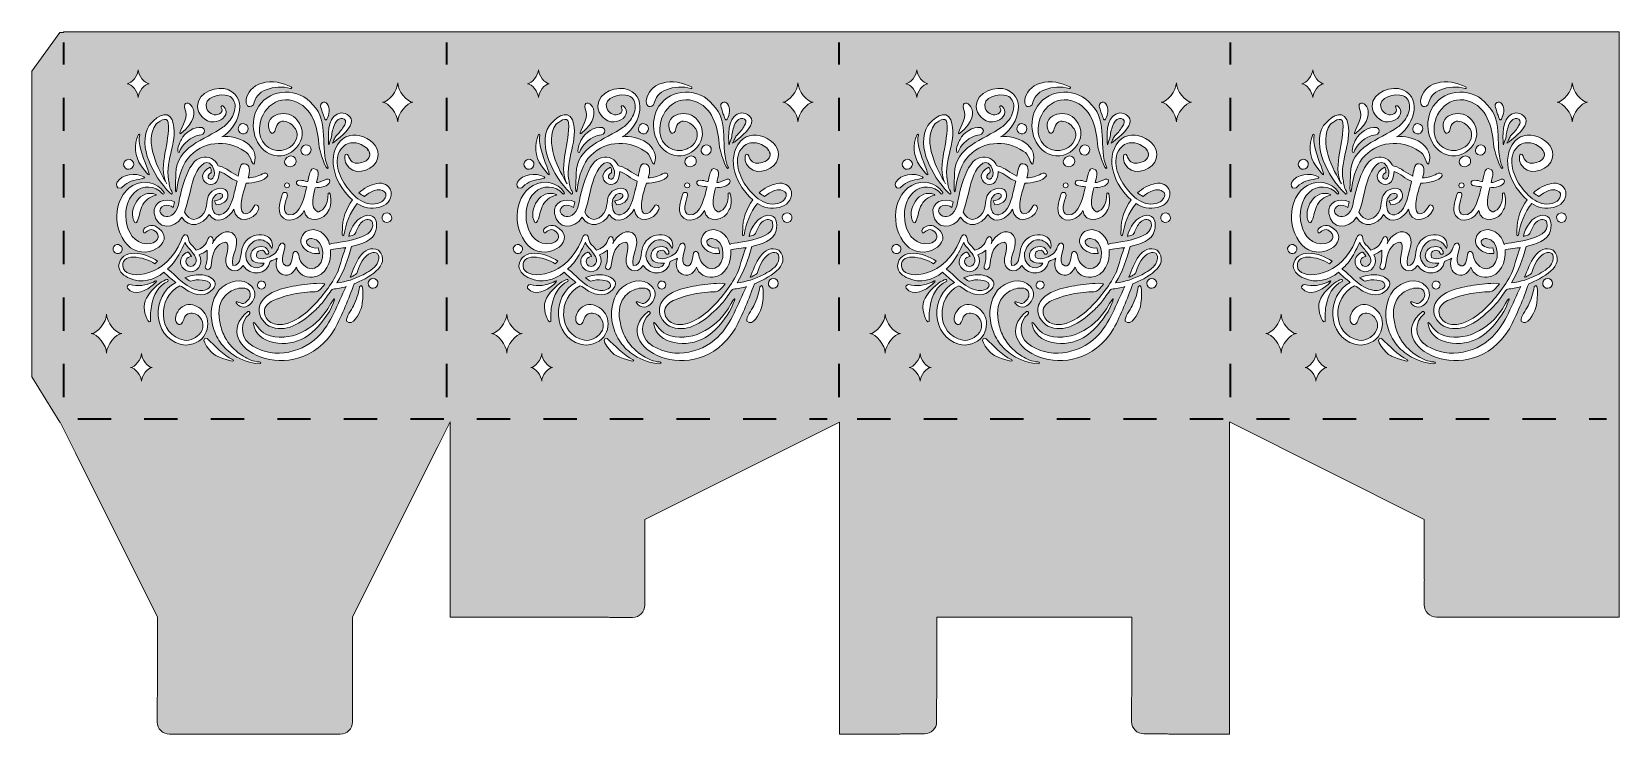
# Model space of a CAD drawing. Extents: x 8 to 992, y -718 to -282.
import ezdxf

# ---------------------------------------------------------------- set-up
doc = ezdxf.new("R2010")
doc.units = 0
doc.header["$MEASUREMENT"] = 0
for name, pattern in [('AI-Linetype-1', [41.240002, 20.620001, -20.620001]), ('AI-Linetype-2', [41.240002, 20.620001, -20.620001]), ('AI-Linetype-3', [41.240002, 20.620001, -20.620001]), ('AI-Linetype-4', [41.240002, 20.620001, -20.620001]), ('AI-Linetype-5', [41.240002, 20.620001, -20.620001]), ('AI-Linetype-6', [41.240002, 20.620001, -20.620001])]:
    doc.linetypes.add(name, pattern=pattern)
doc.layers.add('Layer 1', color=7, linetype='Continuous')

# ---------------------------------------------------------------- blocks, each defined once
blk = doc.blocks.new('block 2')
at = {"layer": 'Layer 1', "true_color": 0x010101}
h = blk.add_hatch(color=18, dxfattribs=at)
h.dxf.hatch_style = 2
edge = h.paths.add_edge_path()
edge.add_spline(control_points=[(515.73, -282.5), (515.73, -282.5), (265.73, -282.5), (265.73, -282.5), (265.73, -282.5), (259.42, -282.5), (259.42, -282.5), (259.42, -282.5), (27.54, -282.5), (27.54, -282.5), (27.54, -282.5), (27.54, -282.87), (27.54, -282.87), (27.54, -282.87), (26.18, -282.87), (26.18, -282.87), (26.18, -282.87), (25.18, -282.87), (25.18, -282.87), (25.18, -282.87), (7.77, -306.87), (7.77, -306.87), (7.77, -306.87), (7.77, -496.34), (7.77, -496.34), (7.77, -496.34), (25.18, -524.27), (25.18, -524.27), (25.18, -524.27), (25.32, -524.27), (25.32, -524.27), (25.32, -524.27), (26.18, -525.99), (26.18, -525.99), (26.18, -525.99), (34.86, -543.34), (34.86, -543.34), (34.86, -543.34), (85.76, -645.13), (85.76, -645.13), (85.76, -645.13), (85.76, -693.41), (85.76, -693.41), (85.76, -693.61), (85.77, -693.82), (85.77, -694.03), (85.63, -694.61), (85.55, -695.21), (85.55, -695.84), (85.55, -695.84), (85.55, -710.03), (85.55, -710.03), (85.55, -714.23), (88.95, -717.64), (93.15, -717.64), (93.15, -717.64), (107.35, -717.64), (107.35, -717.64), (107.77, -717.64), (108.17, -717.6), (108.57, -717.53), (109.02, -717.56), (109.47, -717.57), (109.93, -717.57), (109.93, -717.57), (182.44, -717.57), (182.44, -717.57), (182.85, -717.57), (183.25, -717.56), (183.65, -717.54), (184.03, -717.6), (184.41, -717.64), (184.8, -717.64), (184.8, -717.64), (199, -717.64), (199, -717.64), (203.2, -717.64), (206.61, -714.23), (206.61, -710.03), (206.61, -710.03), (206.61, -695.84), (206.61, -695.84), (206.61, -695.55), (206.59, -695.26), (206.55, -694.98), (206.59, -694.48), (206.61, -693.97), (206.61, -693.47), (206.61, -693.47), (206.61, -645.13), (206.61, -645.13), (206.61, -645.13), (257.49, -543.34), (257.49, -543.34), (257.49, -543.34), (259.42, -539.47), (259.42, -539.47), (259.42, -539.47), (267.05, -524.22), (267.05, -524.22), (267.05, -524.22), (267.05, -645.13), (267.05, -645.13), (267.05, -645.13), (363.74, -645.13), (363.75, -645.13), (364.02, -645.13), (364.29, -645.12), (364.55, -645.11), (365.04, -645.21), (365.55, -645.26), (366.07, -645.26), (366.07, -645.26), (380.27, -645.26), (380.27, -645.26), (384.47, -645.26), (387.87, -641.85), (387.87, -637.65), (387.87, -637.65), (387.87, -623.46), (387.87, -623.46), (387.87, -623.13), (387.85, -622.81), (387.81, -622.5), (387.84, -621.97), (387.86, -621.44), (387.86, -620.9), (387.86, -620.9), (387.86, -584.65), (387.86, -584.65), (387.86, -584.65), (508.4, -524.37), (508.4, -524.37), (508.4, -524.37), (508.4, -717.57), (508.4, -717.57), (508.4, -717.57), (544.66, -717.57), (544.66, -717.57), (545.56, -717.58), (546.45, -717.52), (547.33, -717.43), (547.33, -717.43), (561.11, -717.43), (561.11, -717.43), (565.31, -717.43), (568.72, -714.02), (568.72, -709.82), (568.72, -709.82), (568.72, -696.14), (568.72, -696.14), (568.82, -695.26), (568.87, -694.37), (568.88, -693.47), (568.88, -693.47), (568.88, -645.13), (568.88, -645.13), (568.88, -645.13), (689.73, -645.13), (689.73, -645.13), (689.73, -645.13), (689.73, -693.41), (689.73, -693.41), (689.73, -693.61), (689.74, -693.8), (689.74, -694), (689.63, -694.53), (689.56, -695.07), (689.56, -695.63), (689.56, -695.63), (689.56, -709.82), (689.56, -709.82), (689.56, -714.02), (692.97, -717.43), (697.17, -717.43), (697.17, -717.43), (711.26, -717.43), (711.26, -717.43), (712.13, -717.52), (713, -717.57), (713.89, -717.57), (713.89, -717.57), (750.19, -717.57), (750.19, -717.57), (750.19, -717.57), (750.19, -524.22), (750.19, -524.22), (750.19, -524.22), (871.01, -584.63), (871.01, -584.63), (871.01, -584.64), (871.02, -620.96), (871.01, -620.96), (871.01, -621.36), (871.02, -621.76), (871.04, -622.16), (870.99, -622.52), (870.96, -622.88), (870.96, -623.25), (870.96, -623.25), (870.96, -637.44), (870.96, -637.44), (870.96, -641.64), (874.36, -645.05), (878.56, -645.05), (878.56, -645.05), (892.76, -645.05), (892.76, -645.05), (892.87, -645.05), (892.97, -645.04), (893.07, -645.03), (893.77, -645.09), (894.47, -645.13), (895.18, -645.13), (895.18, -645.13), (991.86, -645.13), (991.86, -645.13), (991.86, -645.13), (991.86, -282.5), (991.86, -282.5), (991.86, -282.5), (515.73, -282.5), (515.73, -282.5)], knot_values=[0, 0, 0, 0, 1, 1, 1, 2, 2, 2, 3, 3, 3, 4, 4, 4, 5, 5, 5, 6, 6, 6, 7, 7, 7, 8, 8, 8, 9, 9, 9, 10, 10, 10, 11, 11, 11, 12, 12, 12, 13, 13, 13, 14, 14, 14, 15, 15, 15, 16, 16, 16, 17, 17, 17, 18, 18, 18, 19, 19, 19, 20, 20, 20, 21, 21, 21, 22, 22, 22, 23, 23, 23, 24, 24, 24, 25, 25, 25, 26, 26, 26, 27, 27, 27, 28, 28, 28, 29, 29, 29, 30, 30, 30, 31, 31, 31, 32, 32, 32, 33, 33, 33, 34, 34, 34, 35, 35, 35, 36, 36, 36, 37, 37, 37, 38, 38, 38, 39, 39, 39, 40, 40, 40, 41, 41, 41, 42, 42, 42, 43, 43, 43, 44, 44, 44, 45, 45, 45, 46, 46, 46, 47, 47, 47, 48, 48, 48, 49, 49, 49, 50, 50, 50, 51, 51, 51, 52, 52, 52, 53, 53, 53, 54, 54, 54, 55, 55, 55, 56, 56, 56, 57, 57, 57, 58, 58, 58, 59, 59, 59, 60, 60, 60, 61, 61, 61, 62, 62, 62, 63, 63, 63, 64, 64, 64, 65, 65, 65, 66, 66, 66, 67, 67, 67, 68, 68, 68, 69, 69, 69, 70, 70, 70, 71, 71, 71, 72, 72, 72, 73, 73, 73, 74, 74, 74, 74], degree=3, periodic=1)
edge = h.paths.add_edge_path()
edge.add_spline(control_points=[(221.27, -363.2), (217.73, -369.36), (206.55, -371.88), (202.8, -364.6), (202.02, -363.09), (201.73, -361.34), (201.95, -359.66), (202.04, -358.97), (202.05, -358.36), (202.84, -358.29), (203.39, -358.24), (203.88, -358.66), (203.93, -359.2), (203.92, -359.12), (203.92, -359.04), (203.92, -358.96), (204.42, -360.43), (205.18, -362.14), (206.47, -363.08), (208.53, -364.58), (212.13, -363.79), (214.25, -362.8), (215.28, -362.32), (216.23, -361.57), (216.79, -360.58), (219.53, -355.77), (212.57, -352.06), (208.78, -351.37), (205.9, -350.84), (202.82, -351.57), (200.72, -353.67), (194.1, -360.33), (197.69, -370.81), (202.18, -377.53), (206.64, -384.19), (214.97, -392.05), (223.7, -388.27), (224.8, -387.79), (225.8, -387.06), (226.46, -386.05), (227.05, -385.15), (227.63, -383.77), (227.24, -382.7), (227.1, -382.31), (226.83, -381.98), (226.53, -381.7), (222.97, -378.36), (217.23, -381.91), (213.97, -384.5), (212.76, -383.85), (211.6, -383.11), (210.5, -382.29), (216.46, -377.02), (227.71, -372.27), (230.61, -381.68), (230.62, -381.75), (230.62, -381.74), (230.61, -381.69), (231.39, -392.62), (216.52, -394.05), (209.6, -388.86), (204.99, -394.36), (202.34, -401.47), (201.33, -408.54), (199.83, -410.18), (200.33, -406.13), (200.36, -405.35), (200.19, -398.66), (202.64, -392.03), (206.58, -386.66), (196.8, -378.18), (189.52, -361.56), (198.95, -350.36), (206.9, -340.6), (227.87, -351.09), (221.27, -363.2)], knot_values=[0, 0, 0, 0, 1, 1, 1, 2, 2, 2, 3, 3, 3, 4, 4, 4, 5, 5, 5, 6, 6, 6, 7, 7, 7, 8, 8, 8, 9, 9, 9, 10, 10, 10, 11, 11, 11, 12, 12, 12, 13, 13, 13, 14, 14, 14, 15, 15, 15, 16, 16, 16, 17, 17, 17, 18, 18, 18, 19, 19, 19, 20, 20, 20, 21, 21, 21, 22, 22, 22, 23, 23, 23, 24, 24, 24, 25, 25, 25, 25], degree=3, periodic=1)
edge = h.paths.add_edge_path()
edge.add_spline(control_points=[(216.11, -355.64), (216.18, -355.75), (216.24, -355.86), (216.32, -355.96), (216.35, -356.03), (216.3, -356), (216.11, -355.64)], knot_values=[0, 0, 0, 0, 1, 1, 1, 2, 2, 2, 2], degree=3, periodic=1)
edge = h.paths.add_edge_path()
edge.add_spline(control_points=[(217.04, -357.08), (217.05, -357.1), (217.06, -357.12), (217.07, -357.14), (217.11, -357.21), (217.13, -357.29), (217.15, -357.37), (217.13, -357.32), (217.09, -357.23), (217.04, -357.08)], knot_values=[0, 0, 0, 0, 1, 1, 1, 2, 2, 2, 3, 3, 3, 3], degree=3, periodic=1)
edge = h.paths.add_edge_path()
edge.add_spline(control_points=[(217.2, -359.64), (217.19, -359.67), (217.18, -359.71), (217.16, -359.75), (217.13, -359.83), (217.09, -359.91), (217.05, -359.99), (217.04, -359.98), (217.07, -359.88), (217.2, -359.64)], knot_values=[0, 0, 0, 0, 1, 1, 1, 2, 2, 2, 3, 3, 3, 3], degree=3, periodic=1)
edge = h.paths.add_edge_path()
edge.add_spline(control_points=[(217.28, -357.83), (217.31, -357.95), (217.34, -358.06), (217.36, -358.18), (217.29, -357.92), (217.28, -357.82), (217.28, -357.83)], knot_values=[0, 0, 0, 0, 1, 1, 1, 2, 2, 2, 2], degree=3, periodic=1)
edge = h.paths.add_edge_path()
edge.add_spline(control_points=[(223.9, -380.46), (223.99, -380.47), (224.04, -380.48), (224.08, -380.49), (224.04, -380.48), (223.99, -380.47), (223.9, -380.46)], knot_values=[0, 0, 0, 0, 1, 1, 1, 2, 2, 2, 2], degree=3, periodic=1)
edge = h.paths.add_edge_path()
edge.add_spline(control_points=[(199.61, -332.81), (202.99, -332.64), (206.79, -335.35), (205.86, -339.04), (204.6, -343.53), (197.36, -349.34), (194.15, -351.58), (194.44, -350.87), (194.76, -350.18), (195.09, -349.5), (195.51, -348.65), (195.95, -347.81), (196.43, -346.99), (198.12, -345.34), (199.68, -343.68), (200.99, -341.44), (201.49, -340.58), (202.14, -339.71), (202.33, -338.72), (202.68, -336.9), (200.84, -336.02), (199.28, -336.2), (197.09, -336.46), (195.86, -338.78), (195.18, -340.64), (194.19, -343.29), (193.76, -345.68), (193.44, -348.36), (192.88, -349.71), (192.37, -351.07), (191.93, -352.46), (191.73, -351.87), (191.83, -350.57), (191.76, -350.19), (191.34, -344.07), (191.91, -333.78), (199.61, -332.81)], knot_values=[0, 0, 0, 0, 1, 1, 1, 2, 2, 2, 3, 3, 3, 4, 4, 4, 5, 5, 5, 6, 6, 6, 7, 7, 7, 8, 8, 8, 9, 9, 9, 10, 10, 10, 11, 11, 11, 12, 12, 12, 12], degree=3, periodic=1)
edge = h.paths.add_edge_path()
edge.add_spline(control_points=[(165.98, -376), (168.08, -376), (168.08, -379.27), (165.98, -379.27), (163.87, -379.27), (163.87, -376), (165.98, -376)], knot_values=[0, 0, 0, 0, 1, 1, 1, 2, 2, 2, 2], degree=3, periodic=1)
edge = h.paths.add_edge_path()
edge.add_spline(control_points=[(164.99, -361.41), (165.89, -359.88), (168.1, -358.94), (169.78, -359.71), (171.78, -360.62), (172.97, -364.64), (168.9, -366.03), (167.78, -366.41), (165.84, -365.75), (165.07, -364.8), (164.32, -363.86), (164.39, -362.45), (164.99, -361.41)], knot_values=[0, 0, 0, 0, 1, 1, 1, 2, 2, 2, 3, 3, 3, 4, 4, 4, 4], degree=3, periodic=1)
edge = h.paths.add_edge_path()
edge.add_spline(control_points=[(166.24, -384), (165.4, -387.06), (162.24, -395.14), (167.2, -395.84), (174.64, -396.89), (177.01, -383.52), (178.25, -378.46), (176.81, -378.21), (170.79, -378.36), (171.99, -375.53), (172.88, -373.42), (177.36, -375.05), (179, -375.33), (179.4, -373.52), (180.19, -365.41), (183.53, -367.51), (186.77, -368.39), (184.76, -373.46), (184.32, -375.83), (186.87, -376.53), (192.26, -371.42), (192.61, -375.06), (191.99, -378.55), (186.35, -379.06), (183.46, -379.1), (182.71, -383.06), (179.9, -391.93), (184.94, -393.95), (186.84, -394.44), (192.04, -390.68), (191.43, -382.57), (193.59, -379.92), (193.67, -391.45), (192.06, -392.68), (189.73, -399.41), (177.66, -402.01), (176.66, -393.12), (174.39, -398.59), (166.03, -401.88), (162.19, -396.22), (160.16, -392.75), (161.84, -387.65), (162.82, -384.1), (162.94, -381.44), (166.55, -381.19), (166.24, -384)], knot_values=[0, 0, 0, 0, 1, 1, 1, 2, 2, 2, 3, 3, 3, 4, 4, 4, 5, 5, 5, 6, 6, 6, 7, 7, 7, 8, 8, 8, 9, 9, 9, 10, 10, 10, 11, 11, 11, 12, 12, 12, 13, 13, 13, 14, 14, 14, 15, 15, 15, 15], degree=3, periodic=1)
edge = h.paths.add_edge_path()
edge.add_spline(control_points=[(178.72, -352.71), (183.24, -354.08), (180.07, -360.68), (176.09, -358.45), (172.91, -356.66), (175.4, -351.73), (178.72, -352.71)], knot_values=[0, 0, 0, 0, 1, 1, 1, 2, 2, 2, 2], degree=3, periodic=1)
edge = h.paths.add_edge_path()
edge.add_spline(control_points=[(190.96, -327.14), (193.08, -330.07), (192.15, -333.62), (190.78, -336.58), (189.38, -338.51), (188.73, -333.93), (188.12, -333.06), (187.73, -331.84), (187.54, -330.63), (187.03, -329.45), (185.87, -326.79), (189.3, -324.66), (190.96, -327.14)], knot_values=[0, 0, 0, 0, 1, 1, 1, 2, 2, 2, 3, 3, 3, 4, 4, 4, 4], degree=3, periodic=1)
edge = h.paths.add_edge_path()
edge.add_spline(control_points=[(181.95, -327.67), (192.83, -338.51), (185.77, -354.18), (191.58, -366.86), (190.5, -370.02), (186.01, -355.17), (186.01, -353.72), (185.1, -343.21), (182.85, -330.97), (172.15, -326.12), (172.16, -326.13), (172.16, -326.13), (172.17, -326.13), (159.18, -320.11), (147.67, -332.56), (149.04, -344.87), (149.53, -352.91), (157.91, -358.31), (165.42, -355.19), (165.63, -355.17), (167.55, -354.22), (168.15, -353.75), (171.93, -351.55), (173.4, -345.8), (171.33, -342.69), (169.89, -340.55), (167.44, -338.66), (164.94, -337.99), (161.72, -337.14), (159.53, -339.65), (158.88, -342.58), (158.77, -343.1), (158.68, -343.64), (158.47, -344.13), (157.96, -345.29), (156.36, -345.95), (155.65, -344.58), (155.4, -344.1), (155.19, -343.6), (155.01, -343.1), (154.85, -342.63), (154.94, -342.88), (154.99, -343.02), (151.84, -332.84), (167.21, -329.94), (172.28, -337.19), (181.84, -348.59), (167.92, -363.76), (155.23, -358.13), (144.79, -353.29), (142.21, -337.76), (148.48, -328.68), (155.96, -317.12), (173.62, -317.02), (181.95, -327.67)], knot_values=[0, 0, 0, 0, 1, 1, 1, 2, 2, 2, 3, 3, 3, 4, 4, 4, 5, 5, 5, 6, 6, 6, 7, 7, 7, 8, 8, 8, 9, 9, 9, 10, 10, 10, 11, 11, 11, 12, 12, 12, 13, 13, 13, 14, 14, 14, 15, 15, 15, 16, 16, 16, 17, 17, 17, 18, 18, 18, 18], degree=3, periodic=1)
edge = h.paths.add_edge_path()
edge.add_spline(control_points=[(145.17, -342.06), (145.14, -341.78), (145.16, -341.94), (145.17, -342.06), (145.17, -342.06), (145.17, -342.06), (145.17, -342.06)], knot_values=[0, 0, 0, 0, 1, 1, 1, 2, 2, 2, 2], degree=3, periodic=1)
edge = h.paths.add_edge_path()
edge.add_spline(control_points=[(150.64, -314.24), (156.61, -312.5), (163.22, -314.04), (168.67, -316.66), (169.25, -316.95), (168.83, -317.89), (168.23, -317.7), (163.3, -316.13), (157.82, -316.57), (153.06, -318.47), (148.49, -319.74), (146.35, -323.5), (145.14, -327.72), (138.59, -333.1), (138.19, -317.49), (150.64, -314.24)], knot_values=[0, 0, 0, 0, 1, 1, 1, 2, 2, 2, 3, 3, 3, 4, 4, 4, 5, 5, 5, 5], degree=3, periodic=1)
edge = h.paths.add_edge_path()
edge.add_spline(control_points=[(140.39, -339.84), (143.31, -341.41), (141.62, -346.22), (138.39, -345.65), (133.61, -344.97), (136.13, -337.41), (140.39, -339.84)], knot_values=[0, 0, 0, 0, 1, 1, 1, 2, 2, 2, 2], degree=3, periodic=1)
edge = h.paths.add_edge_path()
edge.add_spline(control_points=[(128.86, -318.15), (128.8, -318.13), (128.74, -318.1), (128.69, -318.08), (128.82, -318.13), (128.87, -318.15), (128.86, -318.15)], knot_values=[0, 0, 0, 0, 1, 1, 1, 2, 2, 2, 2], degree=3, periodic=1)
edge = h.paths.add_edge_path()
edge.add_spline(control_points=[(99.54, -345.15), (101.04, -340.54), (105.43, -335.02), (102.64, -330.3), (100.43, -320.77), (117.91, -331.17), (100.28, -345.58), (99.97, -345.91), (99.33, -345.62), (99.54, -345.15)], knot_values=[0, 0, 0, 0, 1, 1, 1, 2, 2, 2, 3, 3, 3, 3], degree=3, periodic=1)
edge = h.paths.add_edge_path()
edge.add_spline(control_points=[(100.5, -349.19), (102.59, -345.03), (108.45, -341.06), (113.44, -341.74), (115.32, -342.45), (115.47, -344.78), (113.84, -345.86), (112.48, -346.63), (110.71, -346.53), (109.3, -347.21), (104.56, -349.07), (100.88, -352.66), (99.13, -357.36), (96.77, -357.19), (99.66, -350.48), (100.5, -349.19)], knot_values=[0, 0, 0, 0, 1, 1, 1, 2, 2, 2, 3, 3, 3, 4, 4, 4, 5, 5, 5, 5], degree=3, periodic=1)
edge = h.paths.add_edge_path()
edge.add_spline(control_points=[(97.12, -370.33), (97.15, -353.61), (115.11, -349.53), (126.32, -341.67), (126.89, -341.29), (129.18, -339.32), (129.97, -338.16), (132.2, -335.72), (133.67, -332.27), (133.8, -328.96), (133.91, -326.03), (132.55, -323.26), (129.71, -322.18), (125.01, -320.41), (113.78, -322.83), (116.12, -329.87), (116.97, -332.45), (120.35, -334.53), (123.04, -333.8), (124.43, -333.42), (125.82, -332.31), (125.71, -330.76), (125.66, -330.1), (124.55, -328.65), (125.54, -328.28), (126.48, -327.93), (127.84, -330.08), (128.12, -330.77), (129.42, -335.03), (124.27, -338.29), (120.55, -338.33), (115.21, -338.54), (110.72, -333.78), (110.52, -328.57), (110.58, -319.73), (123.18, -315.46), (129.65, -318.5), (142.65, -324.14), (135.47, -342.4), (125.65, -347.67), (135.24, -346.05), (149.76, -353.04), (145.56, -364.41), (144.03, -365.34), (143.49, -357.63), (139.73, -356.52), (128.29, -348.73), (113.48, -350.27), (104.45, -361.01), (100.06, -366.82), (98.47, -374.29), (97.57, -381.43), (96.06, -383.66), (97.33, -371.39), (97.12, -370.33)], knot_values=[0, 0, 0, 0, 1, 1, 1, 2, 2, 2, 3, 3, 3, 4, 4, 4, 5, 5, 5, 6, 6, 6, 7, 7, 7, 8, 8, 8, 9, 9, 9, 10, 10, 10, 11, 11, 11, 12, 12, 12, 13, 13, 13, 14, 14, 14, 15, 15, 15, 16, 16, 16, 17, 17, 17, 18, 18, 18, 18], degree=3, periodic=1)
edge = h.paths.add_edge_path()
edge.add_spline(control_points=[(98.64, -389.65), (98.7, -389.71), (102.86, -364.29), (111.51, -360.96), (115.6, -358.95), (120.23, -360.45), (122.61, -364.26), (123.24, -365.29), (122.99, -365.45), (124.25, -365.75), (128.58, -366.76), (131.72, -370.21), (135.74, -371.9), (136.11, -370.25), (136.63, -363.67), (139.35, -364.25), (143.44, -364.33), (143.06, -369.06), (141.87, -373), (144.95, -372.92), (147.98, -371.97), (150.73, -370.56), (151.98, -369.58), (154, -369.73), (154.03, -371.66), (152.54, -375.06), (144.27, -376.28), (140.79, -376.27), (140.46, -377.17), (140.17, -377.95), (139.98, -378.52), (138.91, -381.82), (137.95, -385.18), (137.66, -388.65), (136.82, -397.52), (142.35, -397.08), (145.65, -390.53), (146.91, -388.58), (149.07, -390.71), (148.39, -392.51), (145.81, -399.81), (133.8, -401.85), (133.14, -392.33), (130.27, -397.9), (122.15, -402.6), (117.68, -395.77), (114.06, -402.36), (104.9, -404.79), (100.81, -397.29), (96.16, -405.44), (85.02, -404.84), (83.75, -395.05), (82.47, -387.69), (90.77, -385.13), (96.28, -387.91), (96.03, -389.07), (95.82, -390.25), (95.48, -391.37), (93.76, -390.23), (91.67, -389.5), (89.77, -390.12), (81.63, -394.45), (95.27, -403.33), (98.64, -389.65)], knot_values=[0, 0, 0, 0, 1, 1, 1, 2, 2, 2, 3, 3, 3, 4, 4, 4, 5, 5, 5, 6, 6, 6, 7, 7, 7, 8, 8, 8, 9, 9, 9, 10, 10, 10, 11, 11, 11, 12, 12, 12, 13, 13, 13, 14, 14, 14, 15, 15, 15, 16, 16, 16, 17, 17, 17, 18, 18, 18, 19, 19, 19, 20, 20, 20, 21, 21, 21, 21], degree=3, periodic=1)
edge = h.paths.add_edge_path()
edge.add_spline(control_points=[(75.57, -365.5), (71.63, -359.99), (70.97, -352.27), (73.89, -346.17), (74.08, -345.79), (74.73, -345.94), (74.71, -346.38), (71.8, -355.58), (88.47, -382.7), (75.57, -365.5)], knot_values=[0, 0, 0, 0, 1, 1, 1, 2, 2, 2, 3, 3, 3, 3], degree=3, periodic=1)
edge = h.paths.add_edge_path()
edge.add_spline(control_points=[(89.76, -382.08), (90.14, -382.65), (89.25, -383.34), (88.82, -382.81), (84.43, -377.44), (76.48, -377.39), (71.43, -381.99), (61.57, -390.94), (65.41, -416.21), (81.69, -413.63), (85.3, -412.88), (87.85, -409.7), (84.83, -406.48), (80.53, -402.75), (78.95, -407.46), (77.21, -407.14), (75.4, -403.42), (81.55, -401.97), (84.02, -402.71), (99.87, -411.05), (79.89, -424.83), (69.08, -416.27), (57.54, -407.3), (57.33, -385.23), (70.53, -377.66), (77.29, -373.95), (85.47, -375.54), (89.76, -382.08)], knot_values=[0, 0, 0, 0, 1, 1, 1, 2, 2, 2, 3, 3, 3, 4, 4, 4, 5, 5, 5, 6, 6, 6, 7, 7, 7, 8, 8, 8, 9, 9, 9, 9], degree=3, periodic=1)
edge = h.paths.add_edge_path()
edge.add_spline(control_points=[(84.68, -383.7), (80.82, -384.57), (77.6, -387.11), (76.08, -390.76), (74.66, -393.95), (74.39, -397.74), (72.65, -400.73), (72.38, -401.02), (71.89, -400.99), (71.62, -400.73), (68.94, -396.92), (70.4, -391), (72.91, -387.41), (75.76, -383.27), (79.91, -381.64), (84.68, -383.22), (84.9, -383.29), (84.93, -383.64), (84.68, -383.7)], knot_values=[0, 0, 0, 0, 1, 1, 1, 2, 2, 2, 3, 3, 3, 4, 4, 4, 5, 5, 5, 6, 6, 6, 6], degree=3, periodic=1)
edge = h.paths.add_edge_path()
edge.add_spline(control_points=[(94.86, -337.09), (99.17, -349.41), (90.26, -361.71), (92.56, -374.18), (93.1, -376.57), (92.99, -379.2), (94.58, -381.18), (95.23, -382.59), (95.05, -384.01), (93.36, -382.36), (87.77, -376.59), (83.17, -369.68), (80.26, -362.18), (77.61, -355.8), (76.55, -346.62), (80.52, -340.58), (83.25, -336.76), (91.63, -329.73), (94.86, -337.09)], knot_values=[0, 0, 0, 0, 1, 1, 1, 2, 2, 2, 3, 3, 3, 4, 4, 4, 5, 5, 5, 6, 6, 6, 6], degree=3, periodic=1)
edge = h.paths.add_edge_path()
edge.add_spline(control_points=[(73.73, -306.05), (73.73, -309.49), (77.79, -314.65), (80.49, -314.65), (77.79, -314.65), (73.73, -319.82), (73.73, -323.26), (73.73, -319.82), (69.68, -314.65), (66.97, -314.65), (69.68, -314.65), (73.73, -309.49), (73.73, -306.05)], knot_values=[0, 0, 0, 0, 1, 1, 1, 2, 2, 2, 3, 3, 3, 4, 4, 4, 4], degree=3, periodic=1)
edge = h.paths.add_edge_path()
edge.add_spline(control_points=[(70.05, -362.37), (72.92, -365.18), (68.49, -369.64), (65.66, -366.76), (62.79, -363.94), (67.22, -359.48), (70.05, -362.37)], knot_values=[0, 0, 0, 0, 1, 1, 1, 2, 2, 2, 2], degree=3, periodic=1)
edge = h.paths.add_edge_path()
edge.add_spline(control_points=[(60.71, -375.64), (63.77, -370.56), (72.08, -369.61), (77.31, -372.28), (77.74, -372.49), (77.74, -373.19), (77.21, -373.27), (73.09, -374.22), (68.7, -374.58), (65.4, -377.33), (64.56, -378.13), (63.75, -379.18), (62.55, -379.45), (60.42, -379.76), (59.79, -377.15), (60.71, -375.64)], knot_values=[0, 0, 0, 0, 1, 1, 1, 2, 2, 2, 3, 3, 3, 4, 4, 4, 5, 5, 5, 5], degree=3, periodic=1)
edge = h.paths.add_edge_path()
edge.add_spline(control_points=[(58.65, -415.55), (60.64, -412.22), (65.77, -415.79), (63.31, -418.8), (61.3, -421.71), (56.64, -418.43), (58.65, -415.55)], knot_values=[0, 0, 0, 0, 1, 1, 1, 2, 2, 2, 2], degree=3, periodic=1)
edge = h.paths.add_edge_path()
edge.add_spline(control_points=[(54.13, -481.52), (54.13, -476.7), (48.45, -469.47), (44.66, -469.47), (48.45, -469.47), (54.13, -462.24), (54.13, -457.42), (54.13, -462.24), (59.81, -469.47), (63.59, -469.47), (59.81, -469.47), (54.13, -476.7), (54.13, -481.52)], knot_values=[0, 0, 0, 0, 1, 1, 1, 2, 2, 2, 3, 3, 3, 4, 4, 4, 4], degree=3, periodic=1)
edge = h.paths.add_edge_path()
edge.add_spline(control_points=[(67.06, -441.37), (66.4, -440.31), (67.56, -439), (68.65, -439.09), (73.49, -440.53), (78.57, -439.46), (83.16, -437.66), (86.18, -435.69), (85.05, -437.44), (83.26, -438.99), (79.28, -442.52), (71.41, -446.97), (67.06, -441.37)], knot_values=[0, 0, 0, 0, 1, 1, 1, 2, 2, 2, 3, 3, 3, 4, 4, 4, 4], degree=3, periodic=1)
edge = h.paths.add_edge_path()
edge.add_spline(control_points=[(75.76, -499.03), (75.76, -495.59), (71.71, -490.43), (69, -490.43), (71.71, -490.43), (75.76, -485.26), (75.76, -481.82), (75.76, -485.26), (79.82, -490.43), (82.52, -490.43), (79.82, -490.43), (75.76, -495.59), (75.76, -499.03)], knot_values=[0, 0, 0, 0, 1, 1, 1, 2, 2, 2, 3, 3, 3, 4, 4, 4, 4], degree=3, periodic=1)
edge = h.paths.add_edge_path()
edge.add_spline(control_points=[(82.2, -451.25), (81.36, -454.94), (81.31, -458.38), (81.48, -462.03), (79.17, -463.35), (77.08, -454.38), (77.52, -452.61), (76.95, -443.82), (94.28, -432.02), (92.04, -437.19), (86.32, -439.4), (82.97, -446.31), (82.2, -451.25)], knot_values=[0, 0, 0, 0, 1, 1, 1, 2, 2, 2, 3, 3, 3, 4, 4, 4, 4], degree=3, periodic=1)
edge = h.paths.add_edge_path()
edge.add_spline(control_points=[(121.91, -482.96), (119.66, -482.47), (110.5, -471.57), (116.45, -472.45), (121.43, -477.23), (126.19, -482.6), (132.55, -485.62), (134.89, -488.37), (122.62, -483.68), (121.91, -482.96)], knot_values=[0, 0, 0, 0, 1, 1, 1, 2, 2, 2, 3, 3, 3, 3], degree=3, periodic=1)
edge = h.paths.add_edge_path()
edge.add_spline(control_points=[(149.79, -487.75), (149.7, -488.11), (149.22, -488.16), (148.85, -488.14), (143.28, -487.77), (137.83, -485.91), (133.13, -482.9), (129.76, -480.73), (126.82, -478.03), (124.58, -474.73), (122.4, -471.53), (120.8, -467.93), (119.88, -464.17), (118.08, -456.81), (119, -448.65), (123.83, -442.61), (128.68, -437.27), (138.79, -434.01), (144.15, -440.26), (150.22, -446.59), (140.36, -458.35), (134.48, -450.44), (133.81, -448.18), (137.78, -451.92), (139.99, -450.41), (142.07, -448.98), (143.48, -447.21), (143.1, -444.54), (142.55, -440.65), (137.94, -440.95), (135.07, -441.66), (131.83, -442.46), (128.84, -444.35), (126.8, -447.01), (123.27, -451.61), (123.36, -457.79), (124.54, -463.21), (125.23, -466.37), (126.3, -469.46), (127.89, -472.28), (128.05, -472.58), (128.23, -472.87), (128.4, -473.16), (130.98, -477.38), (134.67, -480.87), (138.87, -483.48), (141.87, -485.34), (145.22, -486.79), (148.74, -487), (149.24, -487.03), (149.92, -487.27), (149.79, -487.75)], knot_values=[0, 0, 0, 0, 1, 1, 1, 2, 2, 2, 3, 3, 3, 4, 4, 4, 5, 5, 5, 6, 6, 6, 7, 7, 7, 8, 8, 8, 9, 9, 9, 10, 10, 10, 11, 11, 11, 12, 12, 12, 13, 13, 13, 14, 14, 14, 15, 15, 15, 16, 16, 16, 17, 17, 17, 17], degree=3, periodic=1)
edge = h.paths.add_edge_path()
edge.add_spline(control_points=[(141.55, -438.07), (141.52, -438.05), (141.48, -438.03), (141.44, -438.01), (141.41, -438), (141.43, -438.01), (141.55, -438.07)], knot_values=[0, 0, 0, 0, 1, 1, 1, 2, 2, 2, 2], degree=3, periodic=1)
edge = h.paths.add_edge_path()
edge.add_spline(control_points=[(152.94, -469.85), (167.4, -475.8), (183.68, -466.6), (191.28, -454.03), (197.39, -443.38), (196.05, -448.46), (192.28, -455.69), (188.42, -462.11), (183.28, -468.21), (176.83, -472.15), (166.6, -478.11), (146.87, -477.07), (145.11, -462.8), (145.76, -460.96), (148.67, -468.3), (152.94, -469.85)], knot_values=[0, 0, 0, 0, 1, 1, 1, 2, 2, 2, 3, 3, 3, 4, 4, 4, 5, 5, 5, 5], degree=3, periodic=1)
edge = h.paths.add_edge_path()
edge.add_spline(control_points=[(151.46, -437.27), (154.26, -438.88), (151.72, -443.24), (148.94, -441.58), (146.14, -439.97), (148.69, -435.6), (151.46, -437.27)], knot_values=[0, 0, 0, 0, 1, 1, 1, 2, 2, 2, 2], degree=3, periodic=1)
edge = h.paths.add_edge_path()
edge.add_spline(control_points=[(164.25, -471.57), (164.58, -471.54), (164.34, -471.56), (164.25, -471.57), (164.25, -471.57), (164.25, -471.57), (164.25, -471.57)], knot_values=[0, 0, 0, 0, 1, 1, 1, 2, 2, 2, 2], degree=3, periodic=1)
edge = h.paths.add_edge_path()
edge.add_spline(control_points=[(123.87, -457.96), (123.87, -457.92), (123.87, -457.89), (123.87, -457.86), (123.88, -458.01), (123.88, -458.26), (123.87, -457.96)], knot_values=[0, 0, 0, 0, 1, 1, 1, 2, 2, 2, 2], degree=3, periodic=1)
edge = h.paths.add_edge_path()
edge.add_spline(control_points=[(211.9, -453.87), (211.04, -456.73), (206.55, -465.47), (202.93, -461.83), (202.42, -458.82), (205.94, -454.97), (207.2, -452.33), (209.06, -448.42), (210.49, -444.84), (210.91, -440.49), (214.41, -435.62), (212.93, -452.57), (211.9, -453.87)], knot_values=[0, 0, 0, 0, 1, 1, 1, 2, 2, 2, 3, 3, 3, 4, 4, 4, 4], degree=3, periodic=1)
edge = h.paths.add_edge_path()
edge.add_spline(control_points=[(217.2, -440.51), (214.39, -437.75), (218.74, -433.37), (221.51, -436.2), (224.32, -438.96), (219.98, -443.33), (217.2, -440.51)], knot_values=[0, 0, 0, 0, 1, 1, 1, 2, 2, 2, 2], degree=3, periodic=1)
edge = h.paths.add_edge_path()
edge.add_spline(control_points=[(207.61, -438.6), (204.24, -448.14), (200.38, -457.55), (195.67, -466.5), (171.58, -506.06), (115.68, -477.27), (141.68, -455.82), (142.85, -455.33), (143.66, -457.11), (142.5, -457.61), (137.02, -461.65), (136.95, -471.06), (142.25, -475.32), (142.31, -475.37), (142.79, -475.74), (142.37, -475.42), (154.73, -485.49), (173.95, -482.43), (184.92, -471.68), (193.64, -463.2), (197.24, -450.91), (202.68, -440.31), (200, -441.14), (197.25, -441.61), (194.47, -441.91), (193.45, -442.02), (190.3, -447.42), (189.52, -448.37), (187.79, -450.48), (186.01, -452.65), (184, -454.5), (180.21, -457.99), (176.09, -461.59), (171.47, -463.93), (166.94, -466.23), (161.53, -467.25), (156.75, -465.57), (151.96, -463.88), (148.16, -459.01), (148.74, -453.97), (149.08, -451.03), (150.82, -448.38), (153.08, -446.47), (155.34, -444.55), (158.09, -443.31), (160.89, -442.35), (165.54, -440.75), (170.41, -439.86), (175.29, -439.34), (179.57, -438.88), (185.22, -437.77), (189.43, -438.62), (188.7, -439.99), (187.3, -441.23), (186.26, -442.42), (184.84, -444.04), (182.41, -443.49), (180.45, -443.6), (178.07, -443.75), (175.7, -444.01), (173.35, -444.39), (168.66, -445.15), (164.04, -446.39), (159.59, -448.07), (156.62, -449.2), (153.45, -450.81), (152.34, -453.78), (151.36, -456.39), (152.35, -459.49), (154.4, -461.38), (156.44, -463.28), (159.34, -464.06), (162.13, -463.92), (164.91, -463.78), (167.59, -462.79), (170.07, -461.54), (178.46, -457.32), (184.83, -450.15), (190.37, -442.74), (193.25, -438.89), (195.68, -435.1), (197.62, -430.69), (198.23, -429.31), (201.93, -416.29), (202.42, -416.23), (201.29, -416.36), (194.47, -417.11), (192.97, -417.57), (193.6, -425.05), (190.18, -433.71), (181.8, -434.47), (177.5, -435.03), (173.01, -432.52), (171.8, -428.28), (167.47, -437.98), (156.12, -432.07), (160, -422.76), (158.57, -423.65), (156.93, -423.98), (155.48, -424.75), (154.02, -433.27), (143.1, -434.16), (138.77, -427.29), (134.65, -433.65), (127.11, -430.16), (128.07, -422.99), (128.29, -421.36), (131.68, -410.6), (126.16, -413.2), (119.84, -415.76), (119.89, -422.57), (118.7, -428.22), (118.3, -429.3), (117.4, -430.39), (116.12, -429.64), (114.87, -428.91), (115.48, -427.68), (115.83, -426.65), (116.76, -423.86), (116.49, -420.71), (116.51, -417.81), (115.07, -419.1), (113.35, -420.02), (111.51, -420.6), (114.86, -425.77), (110.07, -433.17), (103.9, -430.59), (101.61, -429.63), (99.97, -427.23), (100.01, -424.74), (100.04, -422.26), (101.78, -419.86), (104.16, -419.14), (104.33, -419.08), (104.5, -419.04), (104.67, -419.07), (104.91, -419.12), (105.09, -419.31), (105.25, -419.49), (105.84, -420.16), (106.33, -420.92), (106.7, -421.73), (105.32, -421.59), (103.9, -422.51), (103.46, -423.83), (103.02, -425.15), (103.61, -426.73), (104.81, -427.44), (106.96, -428.73), (109.31, -426.92), (109.72, -424.72), (110.23, -422), (107.44, -419.47), (105.94, -417.46), (105.55, -416.94), (102.51, -413.61), (102.86, -412.91), (101.32, -415.89), (99.41, -420.3), (97.47, -423.04), (96.5, -425.02), (92.5, -429.06), (91.84, -429.59), (92.29, -429.23), (99.15, -435.89), (99.97, -436.59), (103.34, -439.46), (107.34, -442.15), (111.83, -442.71), (113.96, -442.98), (118.66, -442.17), (118.52, -439.19), (118.42, -436.99), (115.04, -436.55), (113.39, -436.31), (110.99, -435.96), (108.54, -436.21), (106.23, -436.94), (106.13, -436.97), (106.04, -437), (105.95, -437.03), (104.87, -436.3), (103.77, -435.6), (102.68, -434.89), (105.77, -433.66), (109.13, -432.89), (112.46, -433.04), (115.34, -433.18), (119.02, -434.22), (120.82, -436.68), (122.21, -438.58), (121.22, -440.63), (119.86, -442.19), (115.82, -446.82), (109.78, -445.71), (104.86, -443.19), (104.26, -442.88), (100.14, -439.64), (99.67, -439.85), (85.32, -446.76), (85.63, -470.45), (102.28, -473.52), (106.07, -474.21), (110.34, -471.85), (112.51, -468.83), (115.38, -464.82), (113.67, -459.12), (109.12, -457.24), (106.63, -456.21), (103.87, -456.84), (102.55, -459.32), (101.81, -460.71), (101.13, -464.46), (98.86, -463.79), (97.33, -463.33), (96.73, -461.33), (96.86, -459.91), (97, -458.49), (97.5, -457.11), (98.23, -455.89), (100.24, -452.53), (103.76, -450.76), (107.61, -451.65), (111.2, -452.48), (114.41, -455.13), (115.91, -458.5), (117.76, -462.7), (116.99, -467.77), (114.22, -471.38), (111.04, -475.51), (104.92, -477.54), (99.87, -476.07), (82.52, -471.05), (81.74, -446.08), (96.99, -437.79), (94.46, -435.76), (92.03, -433.63), (89.63, -431.46), (83.82, -436.4), (75.56, -438.6), (68.43, -435.18), (65.12, -433.87), (61.89, -431.4), (61.65, -427.56), (63.12, -415.91), (78.07, -419.22), (85.76, -424.55), (85.26, -425.17), (84.72, -425.82), (84.1, -426.35), (77.66, -421.63), (61.66, -418.8), (64.56, -429.31), (68.03, -436.46), (91.47, -434.42), (100.35, -411.76), (100.85, -410.48), (101.84, -407.31), (103.88, -408.51), (105.09, -409.22), (104.7, -411.76), (105.56, -413), (106.76, -414.71), (108.45, -416.04), (109.72, -417.71), (112.75, -417.06), (115.4, -414.94), (116.56, -412.05), (117.94, -407.17), (121.26, -409.63), (119.89, -413.8), (121.83, -408.61), (129.32, -403.04), (133.76, -408.61), (137.17, -414.65), (130.83, -421.08), (132.46, -427.34), (138.19, -427.53), (136.94, -419.39), (138.55, -415.54), (142.65, -404.59), (159.57, -406.67), (156.66, -416.84), (154.55, -412.01), (150.09, -411), (148.19, -411.37), (145.04, -411.91), (142.8, -414.24), (141.48, -417.04), (137.9, -422.85), (143.79, -431.87), (150.4, -427.73), (150.37, -427.75), (150.34, -427.77), (150.3, -427.8), (150.33, -427.78), (150.37, -427.75), (150.4, -427.73), (151.06, -427.24), (151.53, -426.51), (151.85, -425.77), (139.07, -427.5), (142.38, -413.19), (152.17, -415.93), (153.28, -416.24), (155.7, -419.5), (154.16, -420.32), (152.39, -421.28), (152.65, -417.91), (150.76, -417.79), (146.11, -417.51), (147.12, -422.03), (147.42, -422.24), (148.64, -423.07), (150.21, -423.25), (151.67, -423.01), (154.59, -422.54), (158.1, -420.74), (159.79, -418.24), (160.58, -417.07), (161.53, -412.63), (163.63, -413.47), (167.48, -415.01), (159.34, -425.55), (165.57, -427.45), (169.32, -428.45), (169.26, -421.58), (169.8, -419.69), (170.11, -418.61), (171.51, -418.36), (172.36, -418.97), (173.42, -419.73), (173.24, -422.04), (173.74, -423.2), (175.31, -426.78), (178.87, -430.28), (183.11, -429), (190.52, -426.74), (189.67, -411.02), (181.48, -410.61), (179.24, -410.5), (176.77, -412.21), (178.83, -414.42), (177.83, -413.34), (180.19, -415.89), (178.83, -414.42), (180.51, -416.23), (183, -416.72), (185.37, -416.44), (185.69, -417.53), (185.93, -418.63), (186.05, -419.76), (178.02, -421.03), (170.05, -412.82), (177.75, -406.29), (183.84, -402.57), (191.17, -407.99), (192.41, -414.24), (192.13, -412.84), (221.97, -412.47), (218.94, -400.74), (218.27, -398.15), (214.84, -398.52), (213.09, -399.79), (210.88, -401.4), (209.99, -403.69), (208.95, -406.08), (208.44, -407.27), (208.25, -407.9), (207.02, -408.55), (206.74, -408.7), (204.32, -409.2), (204.3, -409.28), (205.28, -403.9), (209.9, -396.61), (215.98, -396.18), (221.58, -395.77), (222.07, -401.35), (221.13, -405.5), (219.57, -412.32), (211.86, -413.86), (206.04, -415.49), (203.93, -423.34), (201.24, -431.11), (196.95, -438.07), (202.58, -437.38), (208.16, -435.7), (213.14, -432.96), (215.85, -431.47), (220.32, -429.06), (221.81, -426.19), (226.71, -416.79), (213.91, -414.97), (209.37, -432.24), (208.83, -432.61), (208.28, -432.98), (207.72, -433.34), (206.95, -433.74), (206.16, -434.13), (205.36, -434.47), (205.27, -434.5), (205.17, -434.53), (205.08, -434.56), (208.21, -426.6), (212.87, -413.35), (222.79, -417.88), (231.58, -427.38), (215.16, -435.62), (207.61, -438.6)], knot_values=[0, 0, 0, 0, 1, 1, 1, 2, 2, 2, 3, 3, 3, 4, 4, 4, 5, 5, 5, 6, 6, 6, 7, 7, 7, 8, 8, 8, 9, 9, 9, 10, 10, 10, 11, 11, 11, 12, 12, 12, 13, 13, 13, 14, 14, 14, 15, 15, 15, 16, 16, 16, 17, 17, 17, 18, 18, 18, 19, 19, 19, 20, 20, 20, 21, 21, 21, 22, 22, 22, 23, 23, 23, 24, 24, 24, 25, 25, 25, 26, 26, 26, 27, 27, 27, 28, 28, 28, 29, 29, 29, 30, 30, 30, 31, 31, 31, 32, 32, 32, 33, 33, 33, 34, 34, 34, 35, 35, 35, 36, 36, 36, 37, 37, 37, 38, 38, 38, 39, 39, 39, 40, 40, 40, 41, 41, 41, 42, 42, 42, 43, 43, 43, 44, 44, 44, 45, 45, 45, 46, 46, 46, 47, 47, 47, 48, 48, 48, 49, 49, 49, 50, 50, 50, 51, 51, 51, 52, 52, 52, 53, 53, 53, 54, 54, 54, 55, 55, 55, 56, 56, 56, 57, 57, 57, 58, 58, 58, 59, 59, 59, 60, 60, 60, 61, 61, 61, 62, 62, 62, 63, 63, 63, 64, 64, 64, 65, 65, 65, 66, 66, 66, 67, 67, 67, 68, 68, 68, 69, 69, 69, 70, 70, 70, 71, 71, 71, 72, 72, 72, 73, 73, 73, 74, 74, 74, 75, 75, 75, 76, 76, 76, 77, 77, 77, 78, 78, 78, 79, 79, 79, 80, 80, 80, 81, 81, 81, 82, 82, 82, 83, 83, 83, 84, 84, 84, 85, 85, 85, 86, 86, 86, 87, 87, 87, 88, 88, 88, 89, 89, 89, 90, 90, 90, 91, 91, 91, 92, 92, 92, 93, 93, 93, 94, 94, 94, 95, 95, 95, 96, 96, 96, 97, 97, 97, 98, 98, 98, 99, 99, 99, 100, 100, 100, 101, 101, 101, 102, 102, 102, 103, 103, 103, 104, 104, 104, 105, 105, 105, 106, 106, 106, 107, 107, 107, 108, 108, 108, 109, 109, 109, 110, 110, 110, 111, 111, 111, 112, 112, 112, 113, 113, 113, 114, 114, 114, 115, 115, 115, 116, 116, 116, 117, 117, 117, 118, 118, 118, 119, 119, 119, 120, 120, 120, 121, 121, 121, 122, 122, 122, 123, 123, 123, 124, 124, 124, 125, 125, 125, 126, 126, 126, 127, 127, 127, 128, 128, 128, 129, 129, 129, 130, 130, 130, 131, 131, 131, 132, 132, 132, 133, 133, 133, 134, 134, 134, 135, 135, 135, 136, 136, 136, 136], degree=3, periodic=1)
edge = h.paths.add_edge_path()
edge.add_spline(control_points=[(225.01, -398.47), (223.95, -394.72), (229.81, -393.11), (230.81, -396.87), (231.88, -400.63), (226.02, -402.23), (225.01, -398.47)], knot_values=[0, 0, 0, 0, 1, 1, 1, 2, 2, 2, 2], degree=3, periodic=1)
edge = h.paths.add_edge_path()
edge.add_spline(control_points=[(234.64, -338.19), (234.64, -333.37), (228.96, -326.15), (225.17, -326.15), (228.96, -326.15), (234.64, -318.92), (234.64, -314.1), (234.64, -318.92), (240.31, -326.15), (244.1, -326.15), (240.31, -326.15), (234.64, -333.37), (234.64, -338.19)], knot_values=[0, 0, 0, 0, 1, 1, 1, 2, 2, 2, 3, 3, 3, 4, 4, 4, 4], degree=3, periodic=1)
edge = h.paths.add_edge_path()
edge.add_spline(control_points=[(469.38, -363.2), (465.85, -369.36), (454.66, -371.88), (450.91, -364.6), (450.13, -363.09), (449.84, -361.34), (450.06, -359.66), (450.15, -358.97), (450.16, -358.36), (450.95, -358.29), (451.5, -358.24), (451.99, -358.66), (452.04, -359.2), (452.03, -359.12), (452.03, -359.04), (452.03, -358.96), (452.53, -360.43), (453.29, -362.14), (454.58, -363.08), (456.64, -364.58), (460.24, -363.79), (462.36, -362.8), (463.4, -362.32), (464.34, -361.57), (464.91, -360.58), (467.65, -355.77), (460.68, -352.06), (456.89, -351.37), (454.01, -350.84), (450.93, -351.57), (448.84, -353.67), (442.21, -360.33), (445.8, -370.81), (450.3, -377.53), (454.75, -384.19), (463.08, -392.05), (471.82, -388.27), (472.92, -387.79), (473.92, -387.06), (474.58, -386.05), (475.17, -385.15), (475.74, -383.77), (475.36, -382.7), (475.22, -382.31), (474.95, -381.98), (474.64, -381.7), (471.08, -378.36), (465.34, -381.91), (462.08, -384.5), (460.87, -383.85), (459.71, -383.11), (458.61, -382.29), (464.58, -377.02), (475.82, -372.27), (478.72, -381.68), (478.73, -381.75), (478.73, -381.74), (478.72, -381.69), (479.5, -392.62), (464.63, -394.05), (457.72, -388.86), (453.11, -394.36), (450.45, -401.47), (449.44, -408.54), (447.95, -410.18), (448.44, -406.13), (448.47, -405.35), (448.3, -398.66), (450.76, -392.03), (454.69, -386.66), (444.92, -378.18), (437.63, -361.56), (447.06, -350.36), (455.01, -340.6), (475.99, -351.09), (469.38, -363.2)], knot_values=[0, 0, 0, 0, 1, 1, 1, 2, 2, 2, 3, 3, 3, 4, 4, 4, 5, 5, 5, 6, 6, 6, 7, 7, 7, 8, 8, 8, 9, 9, 9, 10, 10, 10, 11, 11, 11, 12, 12, 12, 13, 13, 13, 14, 14, 14, 15, 15, 15, 16, 16, 16, 17, 17, 17, 18, 18, 18, 19, 19, 19, 20, 20, 20, 21, 21, 21, 22, 22, 22, 23, 23, 23, 24, 24, 24, 25, 25, 25, 25], degree=3, periodic=1)
edge = h.paths.add_edge_path()
edge.add_spline(control_points=[(464.22, -355.64), (464.29, -355.75), (464.35, -355.86), (464.43, -355.96), (464.46, -356.03), (464.41, -356), (464.22, -355.64)], knot_values=[0, 0, 0, 0, 1, 1, 1, 2, 2, 2, 2], degree=3, periodic=1)
edge = h.paths.add_edge_path()
edge.add_spline(control_points=[(465.15, -357.08), (465.16, -357.1), (465.18, -357.12), (465.19, -357.14), (465.22, -357.21), (465.24, -357.29), (465.26, -357.37), (465.24, -357.32), (465.21, -357.23), (465.15, -357.08)], knot_values=[0, 0, 0, 0, 1, 1, 1, 2, 2, 2, 3, 3, 3, 3], degree=3, periodic=1)
edge = h.paths.add_edge_path()
edge.add_spline(control_points=[(465.31, -359.64), (465.3, -359.67), (465.29, -359.71), (465.28, -359.75), (465.24, -359.83), (465.2, -359.91), (465.16, -359.99), (465.15, -359.98), (465.18, -359.88), (465.31, -359.64)], knot_values=[0, 0, 0, 0, 1, 1, 1, 2, 2, 2, 3, 3, 3, 3], degree=3, periodic=1)
edge = h.paths.add_edge_path()
edge.add_spline(control_points=[(465.39, -357.83), (465.42, -357.95), (465.46, -358.06), (465.48, -358.18), (465.41, -357.92), (465.39, -357.82), (465.39, -357.83)], knot_values=[0, 0, 0, 0, 1, 1, 1, 2, 2, 2, 2], degree=3, periodic=1)
edge = h.paths.add_edge_path()
edge.add_spline(control_points=[(472.02, -380.46), (472.1, -380.47), (472.16, -380.48), (472.2, -380.49), (472.16, -380.48), (472.1, -380.47), (472.02, -380.46)], knot_values=[0, 0, 0, 0, 1, 1, 1, 2, 2, 2, 2], degree=3, periodic=1)
edge = h.paths.add_edge_path()
edge.add_spline(control_points=[(447.72, -332.81), (451.1, -332.64), (454.91, -335.35), (453.97, -339.04), (452.71, -343.53), (445.47, -349.34), (442.26, -351.58), (442.56, -350.87), (442.87, -350.18), (443.21, -349.5), (443.62, -348.65), (444.07, -347.81), (444.54, -346.99), (446.23, -345.34), (447.8, -343.68), (449.1, -341.44), (449.6, -340.58), (450.25, -339.71), (450.44, -338.72), (450.8, -336.9), (448.95, -336.02), (447.39, -336.2), (445.21, -336.46), (443.97, -338.78), (443.29, -340.64), (442.31, -343.29), (441.87, -345.68), (441.55, -348.36), (440.99, -349.71), (440.48, -351.07), (440.05, -352.46), (439.85, -351.87), (439.95, -350.57), (439.87, -350.19), (439.45, -344.07), (440.02, -333.78), (447.72, -332.81)], knot_values=[0, 0, 0, 0, 1, 1, 1, 2, 2, 2, 3, 3, 3, 4, 4, 4, 5, 5, 5, 6, 6, 6, 7, 7, 7, 8, 8, 8, 9, 9, 9, 10, 10, 10, 11, 11, 11, 12, 12, 12, 12], degree=3, periodic=1)
edge = h.paths.add_edge_path()
edge.add_spline(control_points=[(414.09, -376), (416.2, -376), (416.2, -379.27), (414.09, -379.27), (411.98, -379.27), (411.98, -376), (414.09, -376)], knot_values=[0, 0, 0, 0, 1, 1, 1, 2, 2, 2, 2], degree=3, periodic=1)
edge = h.paths.add_edge_path()
edge.add_spline(control_points=[(413.11, -361.41), (414, -359.88), (416.22, -358.94), (417.89, -359.71), (419.9, -360.62), (421.08, -364.64), (417.01, -366.03), (415.9, -366.41), (413.95, -365.75), (413.18, -364.8), (412.43, -363.86), (412.5, -362.45), (413.11, -361.41)], knot_values=[0, 0, 0, 0, 1, 1, 1, 2, 2, 2, 3, 3, 3, 4, 4, 4, 4], degree=3, periodic=1)
edge = h.paths.add_edge_path()
edge.add_spline(control_points=[(414.36, -384), (413.51, -387.06), (410.35, -395.14), (415.31, -395.84), (422.75, -396.89), (425.12, -383.52), (426.37, -378.46), (424.92, -378.21), (418.9, -378.36), (420.1, -375.53), (420.99, -373.42), (425.47, -375.05), (427.11, -375.33), (427.51, -373.52), (428.3, -365.41), (431.64, -367.51), (434.88, -368.39), (432.87, -373.46), (432.43, -375.83), (434.99, -376.53), (440.38, -371.42), (440.72, -375.06), (440.1, -378.55), (434.46, -379.06), (431.57, -379.1), (430.82, -383.06), (428.02, -391.93), (433.05, -393.95), (434.95, -394.44), (440.15, -390.68), (439.54, -382.57), (441.7, -379.92), (441.78, -391.45), (440.17, -392.68), (437.85, -399.41), (425.78, -402.01), (424.77, -393.12), (422.5, -398.59), (414.14, -401.88), (410.3, -396.22), (408.27, -392.75), (409.95, -387.65), (410.93, -384.1), (411.05, -381.44), (414.67, -381.19), (414.36, -384)], knot_values=[0, 0, 0, 0, 1, 1, 1, 2, 2, 2, 3, 3, 3, 4, 4, 4, 5, 5, 5, 6, 6, 6, 7, 7, 7, 8, 8, 8, 9, 9, 9, 10, 10, 10, 11, 11, 11, 12, 12, 12, 13, 13, 13, 14, 14, 14, 15, 15, 15, 15], degree=3, periodic=1)
edge = h.paths.add_edge_path()
edge.add_spline(control_points=[(426.83, -352.71), (431.36, -354.08), (428.18, -360.68), (424.2, -358.45), (421.02, -356.66), (423.51, -351.73), (426.83, -352.71)], knot_values=[0, 0, 0, 0, 1, 1, 1, 2, 2, 2, 2], degree=3, periodic=1)
edge = h.paths.add_edge_path()
edge.add_spline(control_points=[(439.07, -327.14), (441.19, -330.07), (440.26, -333.62), (438.89, -336.58), (437.49, -338.51), (436.84, -333.93), (436.23, -333.06), (435.85, -331.84), (435.65, -330.63), (435.14, -329.45), (433.99, -326.79), (437.41, -324.66), (439.07, -327.14)], knot_values=[0, 0, 0, 0, 1, 1, 1, 2, 2, 2, 3, 3, 3, 4, 4, 4, 4], degree=3, periodic=1)
edge = h.paths.add_edge_path()
edge.add_spline(control_points=[(430.06, -327.67), (440.94, -338.51), (433.88, -354.18), (439.69, -366.86), (438.62, -370.02), (434.13, -355.17), (434.12, -353.72), (433.22, -343.21), (430.96, -330.97), (420.26, -326.12), (420.27, -326.13), (420.28, -326.13), (420.28, -326.13), (407.3, -320.11), (395.78, -332.56), (397.16, -344.87), (397.64, -352.91), (406.03, -358.31), (413.54, -355.19), (413.74, -355.17), (415.66, -354.22), (416.27, -353.75), (420.04, -351.55), (421.52, -345.8), (419.44, -342.69), (418, -340.55), (415.56, -338.66), (413.05, -337.99), (409.83, -337.14), (407.65, -339.65), (406.99, -342.58), (406.88, -343.1), (406.8, -343.64), (406.58, -344.13), (406.07, -345.29), (404.47, -345.95), (403.76, -344.58), (403.51, -344.1), (403.3, -343.6), (403.12, -343.1), (402.96, -342.63), (403.05, -342.88), (403.1, -343.02), (399.95, -332.84), (415.33, -329.94), (420.4, -337.19), (429.96, -348.59), (416.03, -363.76), (403.34, -358.13), (392.9, -353.29), (390.33, -337.76), (396.59, -328.68), (404.07, -317.12), (421.73, -317.02), (430.06, -327.67)], knot_values=[0, 0, 0, 0, 1, 1, 1, 2, 2, 2, 3, 3, 3, 4, 4, 4, 5, 5, 5, 6, 6, 6, 7, 7, 7, 8, 8, 8, 9, 9, 9, 10, 10, 10, 11, 11, 11, 12, 12, 12, 13, 13, 13, 14, 14, 14, 15, 15, 15, 16, 16, 16, 17, 17, 17, 18, 18, 18, 18], degree=3, periodic=1)
edge = h.paths.add_edge_path()
edge.add_spline(control_points=[(393.28, -342.06), (393.25, -341.78), (393.27, -341.94), (393.28, -342.06), (393.28, -342.06), (393.28, -342.06), (393.28, -342.06)], knot_values=[0, 0, 0, 0, 1, 1, 1, 2, 2, 2, 2], degree=3, periodic=1)
edge = h.paths.add_edge_path()
edge.add_spline(control_points=[(398.75, -314.24), (404.72, -312.5), (411.33, -314.04), (416.78, -316.66), (417.36, -316.95), (416.94, -317.89), (416.34, -317.7), (411.41, -316.13), (405.93, -316.57), (401.17, -318.47), (396.61, -319.74), (394.46, -323.5), (393.25, -327.72), (386.7, -333.1), (386.31, -317.49), (398.75, -314.24)], knot_values=[0, 0, 0, 0, 1, 1, 1, 2, 2, 2, 3, 3, 3, 4, 4, 4, 5, 5, 5, 5], degree=3, periodic=1)
edge = h.paths.add_edge_path()
edge.add_spline(control_points=[(388.51, -339.84), (391.42, -341.41), (389.73, -346.22), (386.5, -345.65), (381.72, -344.97), (384.24, -337.41), (388.51, -339.84)], knot_values=[0, 0, 0, 0, 1, 1, 1, 2, 2, 2, 2], degree=3, periodic=1)
edge = h.paths.add_edge_path()
edge.add_spline(control_points=[(376.97, -318.15), (376.92, -318.13), (376.86, -318.1), (376.8, -318.08), (376.93, -318.13), (376.98, -318.15), (376.97, -318.15)], knot_values=[0, 0, 0, 0, 1, 1, 1, 2, 2, 2, 2], degree=3, periodic=1)
edge = h.paths.add_edge_path()
edge.add_spline(control_points=[(347.65, -345.15), (349.16, -340.54), (353.54, -335.02), (350.75, -330.3), (348.54, -320.77), (366.02, -331.17), (348.39, -345.58), (348.08, -345.91), (347.44, -345.62), (347.65, -345.15)], knot_values=[0, 0, 0, 0, 1, 1, 1, 2, 2, 2, 3, 3, 3, 3], degree=3, periodic=1)
edge = h.paths.add_edge_path()
edge.add_spline(control_points=[(348.62, -349.19), (350.7, -345.03), (356.56, -341.06), (361.55, -341.74), (363.43, -342.45), (363.59, -344.78), (361.95, -345.86), (360.6, -346.63), (358.82, -346.53), (357.41, -347.21), (352.67, -349.07), (348.99, -352.66), (347.25, -357.36), (344.88, -357.19), (347.77, -350.48), (348.62, -349.19)], knot_values=[0, 0, 0, 0, 1, 1, 1, 2, 2, 2, 3, 3, 3, 4, 4, 4, 5, 5, 5, 5], degree=3, periodic=1)
edge = h.paths.add_edge_path()
edge.add_spline(control_points=[(345.23, -370.33), (345.26, -353.61), (363.22, -349.53), (374.43, -341.67), (375, -341.29), (377.3, -339.32), (378.09, -338.16), (380.32, -335.72), (381.79, -332.27), (381.91, -328.96), (382.02, -326.03), (380.66, -323.26), (377.83, -322.18), (373.12, -320.41), (361.9, -322.83), (364.23, -329.87), (365.09, -332.45), (368.47, -334.53), (371.16, -333.8), (372.54, -333.42), (373.93, -332.31), (373.82, -330.76), (373.77, -330.1), (372.66, -328.65), (373.65, -328.28), (374.59, -327.93), (375.95, -330.08), (376.23, -330.77), (377.53, -335.03), (372.38, -338.29), (368.66, -338.33), (363.33, -338.54), (358.83, -333.78), (358.63, -328.57), (358.7, -319.73), (371.29, -315.46), (377.77, -318.5), (390.76, -324.14), (383.58, -342.4), (373.76, -347.67), (383.35, -346.05), (397.87, -353.04), (393.67, -364.41), (392.14, -365.34), (391.61, -357.63), (387.85, -356.52), (376.41, -348.73), (361.59, -350.27), (352.56, -361.01), (348.17, -366.82), (346.59, -374.29), (345.68, -381.43), (344.18, -383.66), (345.44, -371.39), (345.23, -370.33)], knot_values=[0, 0, 0, 0, 1, 1, 1, 2, 2, 2, 3, 3, 3, 4, 4, 4, 5, 5, 5, 6, 6, 6, 7, 7, 7, 8, 8, 8, 9, 9, 9, 10, 10, 10, 11, 11, 11, 12, 12, 12, 13, 13, 13, 14, 14, 14, 15, 15, 15, 16, 16, 16, 17, 17, 17, 18, 18, 18, 18], degree=3, periodic=1)
edge = h.paths.add_edge_path()
edge.add_spline(control_points=[(346.76, -389.65), (346.82, -389.71), (350.97, -364.29), (359.62, -360.96), (363.71, -358.95), (368.34, -360.45), (370.72, -364.26), (371.36, -365.29), (371.1, -365.45), (372.36, -365.75), (376.69, -366.76), (379.83, -370.21), (383.85, -371.9), (384.22, -370.25), (384.74, -363.67), (387.46, -364.25), (391.55, -364.33), (391.17, -369.06), (389.98, -373), (393.06, -372.92), (396.1, -371.97), (398.84, -370.56), (400.09, -369.58), (402.11, -369.73), (402.15, -371.66), (400.66, -375.06), (392.38, -376.28), (388.9, -376.27), (388.57, -377.17), (388.28, -377.95), (388.1, -378.52), (387.02, -381.82), (386.06, -385.18), (385.77, -388.65), (384.93, -397.52), (390.46, -397.08), (393.76, -390.53), (395.02, -388.58), (397.18, -390.71), (396.5, -392.51), (393.93, -399.81), (381.91, -401.85), (381.25, -392.33), (378.39, -397.9), (370.26, -402.6), (365.79, -395.77), (362.18, -402.36), (353.02, -404.79), (348.92, -397.29), (344.28, -405.44), (333.13, -404.84), (331.87, -395.05), (330.58, -387.69), (338.88, -385.13), (344.39, -387.91), (344.14, -389.07), (343.94, -390.25), (343.59, -391.37), (341.87, -390.23), (339.78, -389.5), (337.88, -390.12), (329.74, -394.45), (343.38, -403.33), (346.76, -389.65)], knot_values=[0, 0, 0, 0, 1, 1, 1, 2, 2, 2, 3, 3, 3, 4, 4, 4, 5, 5, 5, 6, 6, 6, 7, 7, 7, 8, 8, 8, 9, 9, 9, 10, 10, 10, 11, 11, 11, 12, 12, 12, 13, 13, 13, 14, 14, 14, 15, 15, 15, 16, 16, 16, 17, 17, 17, 18, 18, 18, 19, 19, 19, 20, 20, 20, 21, 21, 21, 21], degree=3, periodic=1)
edge = h.paths.add_edge_path()
edge.add_spline(control_points=[(323.68, -365.5), (319.75, -359.99), (319.08, -352.27), (322, -346.17), (322.19, -345.79), (322.85, -345.94), (322.82, -346.38), (319.92, -355.58), (336.58, -382.7), (323.68, -365.5)], knot_values=[0, 0, 0, 0, 1, 1, 1, 2, 2, 2, 3, 3, 3, 3], degree=3, periodic=1)
edge = h.paths.add_edge_path()
edge.add_spline(control_points=[(337.88, -382.08), (338.25, -382.65), (337.36, -383.34), (336.93, -382.81), (332.54, -377.44), (324.59, -377.39), (319.55, -381.99), (309.68, -390.94), (313.52, -416.21), (329.8, -413.63), (333.42, -412.88), (335.96, -409.7), (332.94, -406.48), (328.64, -402.75), (327.06, -407.46), (325.32, -407.14), (323.51, -403.42), (329.66, -401.97), (332.14, -402.71), (347.99, -411.05), (328, -424.83), (317.19, -416.27), (305.65, -407.3), (305.44, -385.23), (318.65, -377.66), (325.41, -373.95), (333.58, -375.54), (337.88, -382.08)], knot_values=[0, 0, 0, 0, 1, 1, 1, 2, 2, 2, 3, 3, 3, 4, 4, 4, 5, 5, 5, 6, 6, 6, 7, 7, 7, 8, 8, 8, 9, 9, 9, 9], degree=3, periodic=1)
edge = h.paths.add_edge_path()
edge.add_spline(control_points=[(332.79, -383.7), (328.93, -384.57), (325.71, -387.11), (324.19, -390.76), (322.78, -393.95), (322.5, -397.74), (320.76, -400.73), (320.5, -401.02), (320, -400.99), (319.73, -400.73), (317.06, -396.92), (318.51, -391), (321.02, -387.41), (323.87, -383.27), (328.02, -381.64), (332.79, -383.22), (333.01, -383.29), (333.04, -383.64), (332.79, -383.7)], knot_values=[0, 0, 0, 0, 1, 1, 1, 2, 2, 2, 3, 3, 3, 4, 4, 4, 5, 5, 5, 6, 6, 6, 6], degree=3, periodic=1)
edge = h.paths.add_edge_path()
edge.add_spline(control_points=[(342.97, -337.09), (347.28, -349.41), (338.38, -361.71), (340.68, -374.18), (341.21, -376.57), (341.1, -379.2), (342.69, -381.18), (343.35, -382.59), (343.16, -384.01), (341.47, -382.36), (335.88, -376.59), (331.29, -369.68), (328.37, -362.18), (325.72, -355.8), (324.66, -346.62), (328.63, -340.58), (331.37, -336.76), (339.75, -329.73), (342.97, -337.09)], knot_values=[0, 0, 0, 0, 1, 1, 1, 2, 2, 2, 3, 3, 3, 4, 4, 4, 5, 5, 5, 6, 6, 6, 6], degree=3, periodic=1)
edge = h.paths.add_edge_path()
edge.add_spline(control_points=[(321.85, -306.05), (321.85, -309.49), (325.9, -314.65), (328.61, -314.65), (325.9, -314.65), (321.85, -319.82), (321.85, -323.26), (321.85, -319.82), (317.79, -314.65), (315.09, -314.65), (317.79, -314.65), (321.85, -309.49), (321.85, -306.05)], knot_values=[0, 0, 0, 0, 1, 1, 1, 2, 2, 2, 3, 3, 3, 4, 4, 4, 4], degree=3, periodic=1)
edge = h.paths.add_edge_path()
edge.add_spline(control_points=[(318.17, -362.37), (321.04, -365.18), (316.6, -369.64), (313.77, -366.76), (310.9, -363.94), (315.34, -359.48), (318.17, -362.37)], knot_values=[0, 0, 0, 0, 1, 1, 1, 2, 2, 2, 2], degree=3, periodic=1)
edge = h.paths.add_edge_path()
edge.add_spline(control_points=[(308.83, -375.64), (311.88, -370.56), (320.2, -369.61), (325.42, -372.28), (325.86, -372.49), (325.85, -373.19), (325.32, -373.27), (321.2, -374.22), (316.81, -374.58), (313.51, -377.33), (312.67, -378.13), (311.86, -379.18), (310.66, -379.45), (308.53, -379.76), (307.9, -377.15), (308.83, -375.64)], knot_values=[0, 0, 0, 0, 1, 1, 1, 2, 2, 2, 3, 3, 3, 4, 4, 4, 5, 5, 5, 5], degree=3, periodic=1)
edge = h.paths.add_edge_path()
edge.add_spline(control_points=[(306.76, -415.55), (308.76, -412.22), (313.89, -415.79), (311.43, -418.8), (309.41, -421.71), (304.75, -418.43), (306.76, -415.55)], knot_values=[0, 0, 0, 0, 1, 1, 1, 2, 2, 2, 2], degree=3, periodic=1)
edge = h.paths.add_edge_path()
edge.add_spline(control_points=[(302.24, -481.52), (302.24, -476.7), (296.56, -469.47), (292.78, -469.47), (296.56, -469.47), (302.24, -462.24), (302.24, -457.42), (302.24, -462.24), (307.92, -469.47), (311.71, -469.47), (307.92, -469.47), (302.24, -476.7), (302.24, -481.52)], knot_values=[0, 0, 0, 0, 1, 1, 1, 2, 2, 2, 3, 3, 3, 4, 4, 4, 4], degree=3, periodic=1)
edge = h.paths.add_edge_path()
edge.add_spline(control_points=[(315.17, -441.37), (314.51, -440.31), (315.67, -439), (316.76, -439.09), (321.6, -440.53), (326.68, -439.46), (331.28, -437.66), (334.29, -435.69), (333.17, -437.44), (331.38, -438.99), (327.39, -442.52), (319.52, -446.97), (315.17, -441.37)], knot_values=[0, 0, 0, 0, 1, 1, 1, 2, 2, 2, 3, 3, 3, 4, 4, 4, 4], degree=3, periodic=1)
edge = h.paths.add_edge_path()
edge.add_spline(control_points=[(329.59, -462.03), (327.28, -463.35), (325.2, -454.38), (325.63, -452.61), (325.07, -443.82), (342.39, -432.02), (340.16, -437.19), (334.43, -439.4), (331.09, -446.31), (330.31, -451.25), (329.47, -454.94), (329.42, -458.38), (329.59, -462.03)], knot_values=[0, 0, 0, 0, 1, 1, 1, 2, 2, 2, 3, 3, 3, 4, 4, 4, 4], degree=3, periodic=1)
edge = h.paths.add_edge_path()
edge.add_spline(control_points=[(323.87, -499.03), (323.87, -495.59), (319.82, -490.43), (317.11, -490.43), (319.82, -490.43), (323.87, -485.26), (323.87, -481.82), (323.87, -485.26), (327.93, -490.43), (330.64, -490.43), (327.93, -490.43), (323.87, -495.59), (323.87, -499.03)], knot_values=[0, 0, 0, 0, 1, 1, 1, 2, 2, 2, 3, 3, 3, 4, 4, 4, 4], degree=3, periodic=1)
edge = h.paths.add_edge_path()
edge.add_spline(control_points=[(370.02, -482.96), (367.77, -482.47), (358.61, -471.57), (364.57, -472.45), (369.55, -477.23), (374.3, -482.6), (380.66, -485.62), (383, -488.37), (370.74, -483.68), (370.02, -482.96)], knot_values=[0, 0, 0, 0, 1, 1, 1, 2, 2, 2, 3, 3, 3, 3], degree=3, periodic=1)
edge = h.paths.add_edge_path()
edge.add_spline(control_points=[(397.91, -487.75), (397.81, -488.11), (397.33, -488.16), (396.97, -488.14), (391.39, -487.77), (385.94, -485.91), (381.24, -482.9), (377.87, -480.73), (374.93, -478.03), (372.69, -474.73), (370.51, -471.53), (368.91, -467.93), (367.99, -464.17), (366.2, -456.81), (367.12, -448.65), (371.94, -442.61), (376.79, -437.27), (386.9, -434.01), (392.26, -440.26), (398.33, -446.59), (388.48, -458.35), (382.59, -450.44), (381.92, -448.18), (385.89, -451.92), (388.1, -450.41), (390.18, -448.98), (391.59, -447.21), (391.21, -444.54), (390.66, -440.65), (386.06, -440.95), (383.19, -441.66), (379.94, -442.46), (376.95, -444.35), (374.91, -447.01), (371.39, -451.61), (371.47, -457.79), (372.65, -463.21), (373.34, -466.37), (374.42, -469.46), (376, -472.28), (376.17, -472.58), (376.34, -472.87), (376.52, -473.16), (379.09, -477.38), (382.78, -480.87), (386.98, -483.48), (389.98, -485.34), (393.33, -486.79), (396.85, -487), (397.35, -487.03), (398.04, -487.27), (397.91, -487.75)], knot_values=[0, 0, 0, 0, 1, 1, 1, 2, 2, 2, 3, 3, 3, 4, 4, 4, 5, 5, 5, 6, 6, 6, 7, 7, 7, 8, 8, 8, 9, 9, 9, 10, 10, 10, 11, 11, 11, 12, 12, 12, 13, 13, 13, 14, 14, 14, 15, 15, 15, 16, 16, 16, 17, 17, 17, 17], degree=3, periodic=1)
edge = h.paths.add_edge_path()
edge.add_spline(control_points=[(389.67, -438.07), (389.63, -438.05), (389.59, -438.03), (389.55, -438.01), (389.52, -438), (389.55, -438.01), (389.67, -438.07)], knot_values=[0, 0, 0, 0, 1, 1, 1, 2, 2, 2, 2], degree=3, periodic=1)
edge = h.paths.add_edge_path()
edge.add_spline(control_points=[(401.05, -469.85), (415.51, -475.8), (431.79, -466.6), (439.39, -454.03), (445.5, -443.38), (444.16, -448.46), (440.39, -455.69), (436.53, -462.11), (431.39, -468.21), (424.95, -472.15), (414.71, -478.11), (394.98, -477.07), (393.22, -462.8), (393.87, -460.96), (396.78, -468.3), (401.05, -469.85)], knot_values=[0, 0, 0, 0, 1, 1, 1, 2, 2, 2, 3, 3, 3, 4, 4, 4, 5, 5, 5, 5], degree=3, periodic=1)
edge = h.paths.add_edge_path()
edge.add_spline(control_points=[(399.57, -437.27), (402.37, -438.88), (399.83, -443.24), (397.05, -441.58), (394.25, -439.97), (396.8, -435.6), (399.57, -437.27)], knot_values=[0, 0, 0, 0, 1, 1, 1, 2, 2, 2, 2], degree=3, periodic=1)
edge = h.paths.add_edge_path()
edge.add_spline(control_points=[(412.36, -471.57), (412.7, -471.54), (412.46, -471.56), (412.36, -471.57), (412.36, -471.57), (412.36, -471.57), (412.36, -471.57)], knot_values=[0, 0, 0, 0, 1, 1, 1, 2, 2, 2, 2], degree=3, periodic=1)
edge = h.paths.add_edge_path()
edge.add_spline(control_points=[(371.99, -457.96), (371.99, -457.92), (371.99, -457.89), (371.99, -457.86), (371.99, -458.01), (371.99, -458.26), (371.99, -457.96)], knot_values=[0, 0, 0, 0, 1, 1, 1, 2, 2, 2, 2], degree=3, periodic=1)
edge = h.paths.add_edge_path()
edge.add_spline(control_points=[(460.02, -453.87), (459.16, -456.73), (454.66, -465.47), (451.04, -461.83), (450.53, -458.82), (454.05, -454.97), (455.31, -452.33), (457.17, -448.42), (458.61, -444.84), (459.02, -440.49), (462.52, -435.62), (461.05, -452.57), (460.02, -453.87)], knot_values=[0, 0, 0, 0, 1, 1, 1, 2, 2, 2, 3, 3, 3, 4, 4, 4, 4], degree=3, periodic=1)
edge = h.paths.add_edge_path()
edge.add_spline(control_points=[(465.32, -440.51), (462.5, -437.75), (466.85, -433.37), (469.62, -436.2), (472.44, -438.96), (468.09, -443.33), (465.32, -440.51)], knot_values=[0, 0, 0, 0, 1, 1, 1, 2, 2, 2, 2], degree=3, periodic=1)
edge = h.paths.add_edge_path()
edge.add_spline(control_points=[(455.73, -438.6), (452.35, -448.14), (448.5, -457.55), (443.78, -466.5), (419.69, -506.06), (363.79, -477.27), (389.8, -455.82), (390.96, -455.33), (391.77, -457.11), (390.61, -457.61), (385.13, -461.65), (385.06, -471.06), (390.36, -475.32), (390.42, -475.37), (390.91, -475.74), (390.49, -475.42), (402.84, -485.49), (422.06, -482.43), (433.03, -471.68), (441.75, -463.2), (445.36, -450.91), (450.8, -440.31), (448.11, -441.14), (445.36, -441.61), (442.58, -441.91), (441.56, -442.02), (438.41, -447.42), (437.63, -448.37), (435.91, -450.48), (434.12, -452.65), (432.11, -454.5), (428.32, -457.99), (424.2, -461.59), (419.58, -463.93), (415.05, -466.23), (409.65, -467.25), (404.86, -465.57), (400.08, -463.88), (396.27, -459.01), (396.85, -453.97), (397.2, -451.03), (398.93, -448.38), (401.19, -446.47), (403.45, -444.55), (406.2, -443.31), (409, -442.35), (413.66, -440.75), (418.52, -439.86), (423.4, -439.34), (427.68, -438.88), (433.33, -437.77), (437.55, -438.62), (436.82, -439.99), (435.42, -441.23), (434.37, -442.42), (432.95, -444.04), (430.52, -443.49), (428.56, -443.6), (426.18, -443.75), (423.82, -444.01), (421.47, -444.39), (416.77, -445.15), (412.15, -446.39), (407.7, -448.07), (404.73, -449.2), (401.56, -450.81), (400.45, -453.78), (399.47, -456.39), (400.47, -459.49), (402.51, -461.38), (404.55, -463.28), (407.46, -464.06), (410.24, -463.92), (413.02, -463.78), (415.7, -462.79), (418.19, -461.54), (426.57, -457.32), (432.94, -450.15), (438.48, -442.74), (441.36, -438.89), (443.79, -435.1), (445.74, -430.69), (446.35, -429.31), (450.04, -416.29), (450.54, -416.23), (449.4, -416.36), (442.59, -417.11), (441.08, -417.57), (441.71, -425.05), (438.29, -433.71), (429.91, -434.47), (425.61, -435.03), (421.13, -432.52), (419.91, -428.28), (415.58, -437.98), (404.24, -432.07), (408.11, -422.76), (406.68, -423.65), (405.05, -423.98), (403.59, -424.75), (402.13, -433.27), (391.21, -434.16), (386.88, -427.29), (382.76, -433.65), (375.22, -430.16), (376.18, -422.99), (376.4, -421.36), (379.79, -410.6), (374.27, -413.2), (367.95, -415.76), (368, -422.57), (366.81, -428.22), (366.41, -429.3), (365.51, -430.39), (364.23, -429.64), (362.98, -428.91), (363.6, -427.68), (363.94, -426.65), (364.87, -423.86), (364.6, -420.71), (364.62, -417.81), (363.19, -419.1), (361.46, -420.02), (359.63, -420.6), (362.98, -425.77), (358.18, -433.17), (352.01, -430.59), (349.72, -429.63), (348.09, -427.23), (348.12, -424.74), (348.15, -422.26), (349.89, -419.86), (352.27, -419.14), (352.44, -419.08), (352.62, -419.04), (352.79, -419.07), (353.02, -419.12), (353.21, -419.31), (353.36, -419.49), (353.95, -420.16), (354.44, -420.92), (354.81, -421.73), (353.43, -421.59), (352.01, -422.51), (351.57, -423.83), (351.13, -425.15), (351.72, -426.73), (352.92, -427.44), (355.07, -428.73), (357.42, -426.92), (357.83, -424.72), (358.35, -422), (355.55, -419.47), (354.05, -417.46), (353.66, -416.94), (350.62, -413.61), (350.97, -412.91), (349.44, -415.89), (347.52, -420.3), (345.58, -423.04), (344.62, -425.02), (340.61, -429.06), (339.95, -429.59), (340.4, -429.23), (347.26, -435.89), (348.08, -436.59), (351.45, -439.46), (355.45, -442.15), (359.94, -442.71), (362.07, -442.98), (366.77, -442.17), (366.63, -439.19), (366.53, -436.99), (363.15, -436.55), (361.5, -436.31), (359.1, -435.96), (356.65, -436.21), (354.34, -436.94), (354.25, -436.97), (354.15, -437), (354.06, -437.03), (352.99, -436.3), (351.89, -435.6), (350.8, -434.89), (353.89, -433.66), (357.25, -432.89), (360.57, -433.04), (363.45, -433.18), (367.13, -434.22), (368.93, -436.68), (370.32, -438.58), (369.33, -440.63), (367.97, -442.19), (363.93, -446.82), (357.89, -445.71), (352.97, -443.19), (352.37, -442.88), (348.26, -439.64), (347.79, -439.85), (333.44, -446.76), (333.74, -470.45), (350.4, -473.52), (354.19, -474.21), (358.45, -471.85), (360.62, -468.83), (363.49, -464.82), (361.78, -459.12), (357.23, -457.24), (354.74, -456.21), (351.98, -456.84), (350.67, -459.32), (349.93, -460.71), (349.24, -464.46), (346.97, -463.79), (345.44, -463.33), (344.84, -461.33), (344.98, -459.91), (345.12, -458.49), (345.61, -457.11), (346.34, -455.89), (348.36, -452.53), (351.87, -450.76), (355.72, -451.65), (359.31, -452.48), (362.53, -455.13), (364.02, -458.5), (365.88, -462.7), (365.11, -467.77), (362.33, -471.38), (359.15, -475.51), (353.04, -477.54), (347.98, -476.07), (330.63, -471.05), (329.86, -446.08), (345.1, -437.79), (342.58, -435.76), (340.14, -433.63), (337.75, -431.46), (331.93, -436.4), (323.67, -438.6), (316.55, -435.18), (313.23, -433.87), (310.01, -431.4), (309.76, -427.56), (311.24, -415.91), (326.18, -419.22), (333.87, -424.55), (333.37, -425.17), (332.84, -425.82), (332.21, -426.35), (325.77, -421.63), (309.77, -418.8), (312.67, -429.31), (316.15, -436.46), (339.59, -434.42), (348.46, -411.76), (348.97, -410.48), (349.95, -407.31), (351.99, -408.51), (353.2, -409.22), (352.81, -411.76), (353.67, -413), (354.87, -414.71), (356.56, -416.04), (357.83, -417.71), (360.87, -417.06), (363.52, -414.94), (364.67, -412.05), (366.06, -407.17), (369.38, -409.63), (368.01, -413.8), (369.94, -408.61), (377.44, -403.04), (381.87, -408.61), (385.29, -414.65), (378.94, -421.08), (380.57, -427.34), (386.3, -427.53), (385.05, -419.39), (386.67, -415.54), (390.76, -404.59), (407.69, -406.67), (404.77, -416.84), (402.67, -412.01), (398.2, -411), (396.3, -411.37), (393.15, -411.91), (390.92, -414.24), (389.59, -417.04), (386.01, -422.85), (391.9, -431.87), (398.51, -427.73), (398.49, -427.75), (398.45, -427.77), (398.42, -427.8), (398.45, -427.78), (398.48, -427.75), (398.52, -427.73), (399.17, -427.24), (399.64, -426.51), (399.96, -425.77), (387.18, -427.5), (390.49, -413.19), (400.28, -415.93), (401.39, -416.24), (403.81, -419.5), (402.27, -420.32), (400.5, -421.28), (400.76, -417.91), (398.87, -417.79), (394.22, -417.51), (395.23, -422.03), (395.54, -422.24), (396.75, -423.07), (398.33, -423.25), (399.78, -423.01), (402.71, -422.54), (406.21, -420.74), (407.9, -418.24), (408.69, -417.07), (409.64, -412.63), (411.74, -413.47), (415.6, -415.01), (407.45, -425.55), (413.68, -427.45), (417.43, -428.45), (417.37, -421.58), (417.91, -419.69), (418.22, -418.61), (419.63, -418.36), (420.47, -418.97), (421.53, -419.73), (421.35, -422.04), (421.86, -423.2), (423.42, -426.78), (426.99, -430.28), (431.22, -429), (438.63, -426.74), (437.78, -411.02), (429.59, -410.61), (427.36, -410.5), (424.88, -412.21), (426.94, -414.42), (425.94, -413.34), (428.3, -415.89), (426.94, -414.42), (428.62, -416.23), (431.11, -416.72), (433.48, -416.44), (433.8, -417.53), (434.04, -418.63), (434.16, -419.76), (426.13, -421.03), (418.16, -412.82), (425.86, -406.29), (431.95, -402.57), (439.28, -407.99), (440.52, -414.24), (440.24, -412.84), (470.09, -412.47), (467.05, -400.74), (466.39, -398.15), (462.96, -398.52), (461.2, -399.79), (459, -401.4), (458.1, -403.69), (457.06, -406.08), (456.55, -407.27), (456.36, -407.9), (455.13, -408.55), (454.86, -408.7), (452.43, -409.2), (452.41, -409.28), (453.4, -403.9), (458.01, -396.61), (464.09, -396.18), (469.7, -395.77), (470.19, -401.35), (469.24, -405.5), (467.69, -412.32), (459.97, -413.86), (454.16, -415.49), (452.04, -423.34), (449.36, -431.11), (445.06, -438.07), (450.69, -437.38), (456.28, -435.7), (461.26, -432.96), (463.96, -431.47), (468.43, -429.06), (469.93, -426.19), (474.82, -416.79), (462.03, -414.97), (457.49, -432.24), (456.94, -432.61), (456.4, -432.98), (455.84, -433.34), (455.06, -433.74), (454.28, -434.13), (453.47, -434.47), (453.38, -434.5), (453.29, -434.53), (453.19, -434.56), (456.32, -426.6), (460.99, -413.35), (470.9, -417.88), (479.69, -427.38), (463.27, -435.62), (455.73, -438.6)], knot_values=[0, 0, 0, 0, 1, 1, 1, 2, 2, 2, 3, 3, 3, 4, 4, 4, 5, 5, 5, 6, 6, 6, 7, 7, 7, 8, 8, 8, 9, 9, 9, 10, 10, 10, 11, 11, 11, 12, 12, 12, 13, 13, 13, 14, 14, 14, 15, 15, 15, 16, 16, 16, 17, 17, 17, 18, 18, 18, 19, 19, 19, 20, 20, 20, 21, 21, 21, 22, 22, 22, 23, 23, 23, 24, 24, 24, 25, 25, 25, 26, 26, 26, 27, 27, 27, 28, 28, 28, 29, 29, 29, 30, 30, 30, 31, 31, 31, 32, 32, 32, 33, 33, 33, 34, 34, 34, 35, 35, 35, 36, 36, 36, 37, 37, 37, 38, 38, 38, 39, 39, 39, 40, 40, 40, 41, 41, 41, 42, 42, 42, 43, 43, 43, 44, 44, 44, 45, 45, 45, 46, 46, 46, 47, 47, 47, 48, 48, 48, 49, 49, 49, 50, 50, 50, 51, 51, 51, 52, 52, 52, 53, 53, 53, 54, 54, 54, 55, 55, 55, 56, 56, 56, 57, 57, 57, 58, 58, 58, 59, 59, 59, 60, 60, 60, 61, 61, 61, 62, 62, 62, 63, 63, 63, 64, 64, 64, 65, 65, 65, 66, 66, 66, 67, 67, 67, 68, 68, 68, 69, 69, 69, 70, 70, 70, 71, 71, 71, 72, 72, 72, 73, 73, 73, 74, 74, 74, 75, 75, 75, 76, 76, 76, 77, 77, 77, 78, 78, 78, 79, 79, 79, 80, 80, 80, 81, 81, 81, 82, 82, 82, 83, 83, 83, 84, 84, 84, 85, 85, 85, 86, 86, 86, 87, 87, 87, 88, 88, 88, 89, 89, 89, 90, 90, 90, 91, 91, 91, 92, 92, 92, 93, 93, 93, 94, 94, 94, 95, 95, 95, 96, 96, 96, 97, 97, 97, 98, 98, 98, 99, 99, 99, 100, 100, 100, 101, 101, 101, 102, 102, 102, 103, 103, 103, 104, 104, 104, 105, 105, 105, 106, 106, 106, 107, 107, 107, 108, 108, 108, 109, 109, 109, 110, 110, 110, 111, 111, 111, 112, 112, 112, 113, 113, 113, 114, 114, 114, 115, 115, 115, 116, 116, 116, 117, 117, 117, 118, 118, 118, 119, 119, 119, 120, 120, 120, 121, 121, 121, 122, 122, 122, 123, 123, 123, 124, 124, 124, 125, 125, 125, 126, 126, 126, 127, 127, 127, 128, 128, 128, 129, 129, 129, 130, 130, 130, 131, 131, 131, 132, 132, 132, 133, 133, 133, 134, 134, 134, 135, 135, 135, 136, 136, 136, 136], degree=3, periodic=1)
edge = h.paths.add_edge_path()
edge.add_spline(control_points=[(473.13, -398.47), (472.06, -394.72), (477.92, -393.11), (478.92, -396.87), (479.99, -400.63), (474.13, -402.23), (473.13, -398.47)], knot_values=[0, 0, 0, 0, 1, 1, 1, 2, 2, 2, 2], degree=3, periodic=1)
edge = h.paths.add_edge_path()
edge.add_spline(control_points=[(482.75, -338.19), (482.75, -333.37), (477.07, -326.15), (473.28, -326.15), (477.07, -326.15), (482.75, -318.92), (482.75, -314.1), (482.75, -318.92), (488.43, -326.15), (492.21, -326.15), (488.43, -326.15), (482.75, -333.37), (482.75, -338.19)], knot_values=[0, 0, 0, 0, 1, 1, 1, 2, 2, 2, 3, 3, 3, 4, 4, 4, 4], degree=3, periodic=1)
edge = h.paths.add_edge_path()
edge.add_spline(control_points=[(703.97, -363.2), (700.44, -369.36), (689.25, -371.88), (685.5, -364.6), (684.72, -363.09), (684.43, -361.34), (684.65, -359.66), (684.74, -358.97), (684.75, -358.36), (685.54, -358.29), (686.09, -358.24), (686.58, -358.66), (686.63, -359.2), (686.62, -359.12), (686.62, -359.04), (686.62, -358.96), (687.12, -360.43), (687.88, -362.14), (689.17, -363.08), (691.23, -364.58), (694.83, -363.79), (696.95, -362.8), (697.99, -362.32), (698.93, -361.57), (699.5, -360.58), (702.24, -355.77), (695.27, -352.06), (691.48, -351.37), (688.6, -350.84), (685.52, -351.57), (683.43, -353.67), (676.8, -360.33), (680.4, -370.81), (684.89, -377.53), (689.34, -384.19), (697.67, -392.05), (706.41, -388.27), (707.51, -387.79), (708.51, -387.06), (709.17, -386.05), (709.76, -385.15), (710.33, -383.77), (709.95, -382.7), (709.81, -382.31), (709.54, -381.98), (709.24, -381.7), (705.67, -378.36), (699.93, -381.91), (696.68, -384.5), (695.46, -383.85), (694.31, -383.11), (693.2, -382.29), (699.17, -377.02), (710.41, -372.27), (713.31, -381.68), (713.32, -381.75), (713.32, -381.74), (713.31, -381.69), (714.09, -392.62), (699.22, -394.05), (692.31, -388.86), (687.7, -394.36), (685.04, -401.47), (684.03, -408.54), (682.54, -410.18), (683.03, -406.13), (683.06, -405.35), (682.89, -398.66), (685.35, -392.03), (689.28, -386.66), (679.51, -378.18), (672.22, -361.56), (681.66, -350.36), (689.61, -340.6), (710.58, -351.09), (703.97, -363.2)], knot_values=[0, 0, 0, 0, 1, 1, 1, 2, 2, 2, 3, 3, 3, 4, 4, 4, 5, 5, 5, 6, 6, 6, 7, 7, 7, 8, 8, 8, 9, 9, 9, 10, 10, 10, 11, 11, 11, 12, 12, 12, 13, 13, 13, 14, 14, 14, 15, 15, 15, 16, 16, 16, 17, 17, 17, 18, 18, 18, 19, 19, 19, 20, 20, 20, 21, 21, 21, 22, 22, 22, 23, 23, 23, 24, 24, 24, 25, 25, 25, 25], degree=3, periodic=1)
edge = h.paths.add_edge_path()
edge.add_spline(control_points=[(698.82, -355.64), (698.88, -355.75), (698.94, -355.86), (699.02, -355.96), (699.05, -356.03), (699, -356), (698.82, -355.64)], knot_values=[0, 0, 0, 0, 1, 1, 1, 2, 2, 2, 2], degree=3, periodic=1)
edge = h.paths.add_edge_path()
edge.add_spline(control_points=[(699.74, -357.08), (699.76, -357.1), (699.77, -357.12), (699.78, -357.14), (699.81, -357.21), (699.84, -357.29), (699.86, -357.37), (699.84, -357.32), (699.8, -357.23), (699.74, -357.08)], knot_values=[0, 0, 0, 0, 1, 1, 1, 2, 2, 2, 3, 3, 3, 3], degree=3, periodic=1)
edge = h.paths.add_edge_path()
edge.add_spline(control_points=[(699.9, -359.64), (699.89, -359.67), (699.88, -359.71), (699.87, -359.75), (699.84, -359.83), (699.79, -359.91), (699.75, -359.99), (699.74, -359.98), (699.78, -359.88), (699.9, -359.64)], knot_values=[0, 0, 0, 0, 1, 1, 1, 2, 2, 2, 3, 3, 3, 3], degree=3, periodic=1)
edge = h.paths.add_edge_path()
edge.add_spline(control_points=[(699.99, -357.83), (700.01, -357.95), (700.05, -358.06), (700.07, -358.18), (700, -357.92), (699.98, -357.82), (699.99, -357.83)], knot_values=[0, 0, 0, 0, 1, 1, 1, 2, 2, 2, 2], degree=3, periodic=1)
edge = h.paths.add_edge_path()
edge.add_spline(control_points=[(706.61, -380.46), (706.69, -380.47), (706.75, -380.48), (706.79, -380.49), (706.75, -380.48), (706.69, -380.47), (706.61, -380.46)], knot_values=[0, 0, 0, 0, 1, 1, 1, 2, 2, 2, 2], degree=3, periodic=1)
edge = h.paths.add_edge_path()
edge.add_spline(control_points=[(682.32, -332.81), (685.69, -332.64), (689.5, -335.35), (688.56, -339.04), (687.31, -343.53), (680.06, -349.34), (676.85, -351.58), (677.15, -350.87), (677.47, -350.18), (677.8, -349.5), (678.21, -348.65), (678.66, -347.81), (679.13, -346.99), (680.82, -345.34), (682.39, -343.68), (683.69, -341.44), (684.19, -340.58), (684.84, -339.71), (685.03, -338.72), (685.39, -336.9), (683.54, -336.02), (681.98, -336.2), (679.8, -336.46), (678.57, -338.78), (677.88, -340.64), (676.9, -343.29), (676.46, -345.68), (676.14, -348.36), (675.58, -349.71), (675.07, -351.07), (674.64, -352.46), (674.44, -351.87), (674.54, -350.57), (674.46, -350.19), (674.04, -344.07), (674.61, -333.78), (682.32, -332.81)], knot_values=[0, 0, 0, 0, 1, 1, 1, 2, 2, 2, 3, 3, 3, 4, 4, 4, 5, 5, 5, 6, 6, 6, 7, 7, 7, 8, 8, 8, 9, 9, 9, 10, 10, 10, 11, 11, 11, 12, 12, 12, 12], degree=3, periodic=1)
edge = h.paths.add_edge_path()
edge.add_spline(control_points=[(648.68, -376), (650.79, -376), (650.79, -379.27), (648.68, -379.27), (646.57, -379.27), (646.57, -376), (648.68, -376)], knot_values=[0, 0, 0, 0, 1, 1, 1, 2, 2, 2, 2], degree=3, periodic=1)
edge = h.paths.add_edge_path()
edge.add_spline(control_points=[(647.7, -361.41), (648.59, -359.88), (650.81, -358.94), (652.49, -359.71), (654.49, -360.62), (655.68, -364.64), (651.6, -366.03), (650.49, -366.41), (648.54, -365.75), (647.78, -364.8), (647.02, -363.86), (647.09, -362.45), (647.7, -361.41)], knot_values=[0, 0, 0, 0, 1, 1, 1, 2, 2, 2, 3, 3, 3, 4, 4, 4, 4], degree=3, periodic=1)
edge = h.paths.add_edge_path()
edge.add_spline(control_points=[(648.95, -384), (648.1, -387.06), (644.94, -395.14), (649.9, -395.84), (657.34, -396.89), (659.71, -383.52), (660.96, -378.46), (659.51, -378.21), (653.5, -378.36), (654.69, -375.53), (655.59, -373.42), (660.06, -375.05), (661.7, -375.33), (662.1, -373.52), (662.89, -365.41), (666.23, -367.51), (669.47, -368.39), (667.47, -373.46), (667.02, -375.83), (669.58, -376.53), (674.97, -371.42), (675.31, -375.06), (674.69, -378.55), (669.06, -379.06), (666.17, -379.1), (665.41, -383.06), (662.61, -391.93), (667.64, -393.95), (669.55, -394.44), (674.74, -390.68), (674.14, -382.57), (676.29, -379.92), (676.37, -391.45), (674.76, -392.68), (672.44, -399.41), (660.37, -402.01), (659.36, -393.12), (657.09, -398.59), (648.73, -401.88), (644.9, -396.22), (642.86, -392.75), (644.54, -387.65), (645.53, -384.1), (645.64, -381.44), (649.26, -381.19), (648.95, -384)], knot_values=[0, 0, 0, 0, 1, 1, 1, 2, 2, 2, 3, 3, 3, 4, 4, 4, 5, 5, 5, 6, 6, 6, 7, 7, 7, 8, 8, 8, 9, 9, 9, 10, 10, 10, 11, 11, 11, 12, 12, 12, 13, 13, 13, 14, 14, 14, 15, 15, 15, 15], degree=3, periodic=1)
edge = h.paths.add_edge_path()
edge.add_spline(control_points=[(661.43, -352.71), (665.95, -354.08), (662.77, -360.68), (658.8, -358.45), (655.62, -356.66), (658.11, -351.73), (661.43, -352.71)], knot_values=[0, 0, 0, 0, 1, 1, 1, 2, 2, 2, 2], degree=3, periodic=1)
edge = h.paths.add_edge_path()
edge.add_spline(control_points=[(673.66, -327.14), (675.78, -330.07), (674.85, -333.62), (673.48, -336.58), (672.08, -338.51), (671.43, -333.93), (670.82, -333.06), (670.44, -331.84), (670.25, -330.63), (669.73, -329.45), (668.58, -326.79), (672, -324.66), (673.66, -327.14)], knot_values=[0, 0, 0, 0, 1, 1, 1, 2, 2, 2, 3, 3, 3, 4, 4, 4, 4], degree=3, periodic=1)
edge = h.paths.add_edge_path()
edge.add_spline(control_points=[(664.66, -327.67), (675.53, -338.51), (668.47, -354.18), (674.28, -366.86), (673.21, -370.02), (668.72, -355.17), (668.71, -353.72), (667.81, -343.21), (665.55, -330.97), (654.85, -326.12), (654.86, -326.13), (654.87, -326.13), (654.88, -326.13), (641.89, -320.11), (630.37, -332.56), (631.75, -344.87), (632.23, -352.91), (640.62, -358.31), (648.13, -355.19), (648.33, -355.17), (650.25, -354.22), (650.86, -353.75), (654.63, -351.55), (656.11, -345.8), (654.03, -342.69), (652.6, -340.55), (650.15, -338.66), (647.64, -337.99), (644.42, -337.14), (642.24, -339.65), (641.59, -342.58), (641.47, -343.1), (641.39, -343.64), (641.17, -344.13), (640.66, -345.29), (639.06, -345.95), (638.35, -344.58), (638.1, -344.1), (637.89, -343.6), (637.72, -343.1), (637.55, -342.63), (637.64, -342.88), (637.69, -343.02), (634.54, -332.84), (649.92, -329.94), (654.99, -337.19), (664.55, -348.59), (650.62, -363.76), (637.93, -358.13), (627.49, -353.29), (624.92, -337.76), (631.19, -328.68), (638.66, -317.12), (656.32, -317.02), (664.66, -327.67)], knot_values=[0, 0, 0, 0, 1, 1, 1, 2, 2, 2, 3, 3, 3, 4, 4, 4, 5, 5, 5, 6, 6, 6, 7, 7, 7, 8, 8, 8, 9, 9, 9, 10, 10, 10, 11, 11, 11, 12, 12, 12, 13, 13, 13, 14, 14, 14, 15, 15, 15, 16, 16, 16, 17, 17, 17, 18, 18, 18, 18], degree=3, periodic=1)
edge = h.paths.add_edge_path()
edge.add_spline(control_points=[(627.87, -342.06), (627.85, -341.78), (627.86, -341.94), (627.87, -342.06), (627.87, -342.06), (627.87, -342.06), (627.87, -342.06)], knot_values=[0, 0, 0, 0, 1, 1, 1, 2, 2, 2, 2], degree=3, periodic=1)
edge = h.paths.add_edge_path()
edge.add_spline(control_points=[(633.34, -314.24), (639.32, -312.5), (645.92, -314.04), (651.37, -316.66), (651.95, -316.95), (651.53, -317.89), (650.93, -317.7), (646, -316.13), (640.53, -316.57), (635.76, -318.47), (631.2, -319.74), (629.05, -323.5), (627.84, -327.72), (621.29, -333.1), (620.9, -317.49), (633.34, -314.24)], knot_values=[0, 0, 0, 0, 1, 1, 1, 2, 2, 2, 3, 3, 3, 4, 4, 4, 5, 5, 5, 5], degree=3, periodic=1)
edge = h.paths.add_edge_path()
edge.add_spline(control_points=[(623.1, -339.84), (626.02, -341.41), (624.32, -346.22), (621.1, -345.65), (616.31, -344.97), (618.83, -337.41), (623.1, -339.84)], knot_values=[0, 0, 0, 0, 1, 1, 1, 2, 2, 2, 2], degree=3, periodic=1)
edge = h.paths.add_edge_path()
edge.add_spline(control_points=[(611.57, -318.15), (611.51, -318.13), (611.45, -318.1), (611.39, -318.08), (611.53, -318.13), (611.57, -318.15), (611.57, -318.15)], knot_values=[0, 0, 0, 0, 1, 1, 1, 2, 2, 2, 2], degree=3, periodic=1)
edge = h.paths.add_edge_path()
edge.add_spline(control_points=[(582.25, -345.15), (583.75, -340.54), (588.14, -335.02), (585.34, -330.3), (583.13, -320.77), (600.61, -331.17), (582.98, -345.58), (582.67, -345.91), (582.03, -345.62), (582.25, -345.15)], knot_values=[0, 0, 0, 0, 1, 1, 1, 2, 2, 2, 3, 3, 3, 3], degree=3, periodic=1)
edge = h.paths.add_edge_path()
edge.add_spline(control_points=[(583.21, -349.19), (585.29, -345.03), (591.15, -341.06), (596.14, -341.74), (598.02, -342.45), (598.18, -344.78), (596.55, -345.86), (595.19, -346.63), (593.41, -346.53), (592, -347.21), (587.26, -349.07), (583.58, -352.66), (581.84, -357.36), (579.47, -357.19), (582.36, -350.48), (583.21, -349.19)], knot_values=[0, 0, 0, 0, 1, 1, 1, 2, 2, 2, 3, 3, 3, 4, 4, 4, 5, 5, 5, 5], degree=3, periodic=1)
edge = h.paths.add_edge_path()
edge.add_spline(control_points=[(579.82, -370.33), (579.85, -353.61), (597.82, -349.53), (609.02, -341.67), (609.59, -341.29), (611.89, -339.32), (612.68, -338.16), (614.91, -335.72), (616.38, -332.27), (616.5, -328.96), (616.61, -326.03), (615.25, -323.26), (612.42, -322.18), (607.71, -320.41), (596.49, -322.83), (598.82, -329.87), (599.68, -332.45), (603.06, -334.53), (605.75, -333.8), (607.13, -333.42), (608.52, -332.31), (608.41, -330.76), (608.36, -330.1), (607.25, -328.65), (608.25, -328.28), (609.18, -327.93), (610.54, -330.08), (610.82, -330.77), (612.13, -335.03), (606.97, -338.29), (603.25, -338.33), (597.92, -338.54), (593.42, -333.78), (593.22, -328.57), (593.29, -319.73), (605.88, -315.46), (612.36, -318.5), (625.35, -324.14), (618.17, -342.4), (608.35, -347.67), (617.94, -346.05), (632.46, -353.04), (628.26, -364.41), (626.73, -365.34), (626.2, -357.63), (622.44, -356.52), (611, -348.73), (596.18, -350.27), (587.15, -361.01), (582.76, -366.82), (581.18, -374.29), (580.27, -381.43), (578.77, -383.66), (580.03, -371.39), (579.82, -370.33)], knot_values=[0, 0, 0, 0, 1, 1, 1, 2, 2, 2, 3, 3, 3, 4, 4, 4, 5, 5, 5, 6, 6, 6, 7, 7, 7, 8, 8, 8, 9, 9, 9, 10, 10, 10, 11, 11, 11, 12, 12, 12, 13, 13, 13, 14, 14, 14, 15, 15, 15, 16, 16, 16, 17, 17, 17, 18, 18, 18, 18], degree=3, periodic=1)
edge = h.paths.add_edge_path()
edge.add_spline(control_points=[(581.35, -389.65), (581.41, -389.71), (585.56, -364.29), (594.21, -360.96), (598.3, -358.95), (602.93, -360.45), (605.31, -364.26), (605.95, -365.29), (605.7, -365.45), (606.95, -365.75), (611.28, -366.76), (614.42, -370.21), (618.44, -371.9), (618.81, -370.25), (619.33, -363.67), (622.05, -364.25), (626.15, -364.33), (625.76, -369.06), (624.57, -373), (627.65, -372.92), (630.69, -371.97), (633.43, -370.56), (634.68, -369.58), (636.7, -369.73), (636.74, -371.66), (635.25, -375.06), (626.98, -376.28), (623.49, -376.27), (623.17, -377.17), (622.87, -377.95), (622.69, -378.52), (621.62, -381.82), (620.65, -385.18), (620.37, -388.65), (619.53, -397.52), (625.05, -397.08), (628.36, -390.53), (629.61, -388.58), (631.77, -390.71), (631.09, -392.51), (628.52, -399.81), (616.5, -401.85), (615.84, -392.33), (612.98, -397.9), (604.85, -402.6), (600.38, -395.77), (596.77, -402.36), (587.61, -404.79), (583.51, -397.29), (578.87, -405.44), (567.72, -404.84), (566.46, -395.05), (565.18, -387.69), (573.47, -385.13), (578.98, -387.91), (578.73, -389.07), (578.53, -390.25), (578.18, -391.37), (576.46, -390.23), (574.37, -389.5), (572.47, -390.12), (564.33, -394.45), (577.97, -403.33), (581.35, -389.65)], knot_values=[0, 0, 0, 0, 1, 1, 1, 2, 2, 2, 3, 3, 3, 4, 4, 4, 5, 5, 5, 6, 6, 6, 7, 7, 7, 8, 8, 8, 9, 9, 9, 10, 10, 10, 11, 11, 11, 12, 12, 12, 13, 13, 13, 14, 14, 14, 15, 15, 15, 16, 16, 16, 17, 17, 17, 18, 18, 18, 19, 19, 19, 20, 20, 20, 21, 21, 21, 21], degree=3, periodic=1)
edge = h.paths.add_edge_path()
edge.add_spline(control_points=[(558.27, -365.5), (554.34, -359.99), (553.68, -352.27), (556.59, -346.17), (556.78, -345.79), (557.44, -345.94), (557.41, -346.38), (554.51, -355.58), (571.17, -382.7), (558.27, -365.5)], knot_values=[0, 0, 0, 0, 1, 1, 1, 2, 2, 2, 3, 3, 3, 3], degree=3, periodic=1)
edge = h.paths.add_edge_path()
edge.add_spline(control_points=[(572.47, -382.08), (572.84, -382.65), (571.95, -383.34), (571.52, -382.81), (567.13, -377.44), (559.18, -377.39), (554.14, -381.99), (544.27, -390.94), (548.11, -416.21), (564.39, -413.63), (568.01, -412.88), (570.55, -409.7), (567.53, -406.48), (563.24, -402.75), (561.65, -407.46), (559.91, -407.14), (558.1, -403.42), (564.25, -401.97), (566.73, -402.71), (582.58, -411.05), (562.59, -424.83), (551.78, -416.27), (540.24, -407.3), (540.03, -385.23), (553.24, -377.66), (560, -373.95), (568.17, -375.54), (572.47, -382.08)], knot_values=[0, 0, 0, 0, 1, 1, 1, 2, 2, 2, 3, 3, 3, 4, 4, 4, 5, 5, 5, 6, 6, 6, 7, 7, 7, 8, 8, 8, 9, 9, 9, 9], degree=3, periodic=1)
edge = h.paths.add_edge_path()
edge.add_spline(control_points=[(567.38, -383.7), (563.52, -384.57), (560.3, -387.11), (558.79, -390.76), (557.37, -393.95), (557.1, -397.74), (555.35, -400.73), (555.09, -401.02), (554.59, -400.99), (554.32, -400.73), (551.65, -396.92), (553.1, -391), (555.61, -387.41), (558.46, -383.27), (562.61, -381.64), (567.38, -383.22), (567.6, -383.29), (567.63, -383.64), (567.38, -383.7)], knot_values=[0, 0, 0, 0, 1, 1, 1, 2, 2, 2, 3, 3, 3, 4, 4, 4, 5, 5, 5, 6, 6, 6, 6], degree=3, periodic=1)
edge = h.paths.add_edge_path()
edge.add_spline(control_points=[(577.56, -337.09), (581.87, -349.41), (572.97, -361.71), (575.27, -374.18), (575.8, -376.57), (575.69, -379.2), (577.28, -381.18), (577.94, -382.59), (577.75, -384.01), (576.06, -382.36), (570.47, -376.59), (565.88, -369.68), (562.96, -362.18), (560.32, -355.8), (559.25, -346.62), (563.22, -340.58), (565.96, -336.76), (574.34, -329.73), (577.56, -337.09)], knot_values=[0, 0, 0, 0, 1, 1, 1, 2, 2, 2, 3, 3, 3, 4, 4, 4, 5, 5, 5, 6, 6, 6, 6], degree=3, periodic=1)
edge = h.paths.add_edge_path()
edge.add_spline(control_points=[(556.44, -306.05), (556.44, -309.49), (560.49, -314.65), (563.2, -314.65), (560.49, -314.65), (556.44, -319.82), (556.44, -323.26), (556.44, -319.82), (552.38, -314.65), (549.68, -314.65), (552.38, -314.65), (556.44, -309.49), (556.44, -306.05)], knot_values=[0, 0, 0, 0, 1, 1, 1, 2, 2, 2, 3, 3, 3, 4, 4, 4, 4], degree=3, periodic=1)
edge = h.paths.add_edge_path()
edge.add_spline(control_points=[(552.76, -362.37), (555.63, -365.18), (551.19, -369.64), (548.36, -366.76), (545.49, -363.94), (549.93, -359.48), (552.76, -362.37)], knot_values=[0, 0, 0, 0, 1, 1, 1, 2, 2, 2, 2], degree=3, periodic=1)
edge = h.paths.add_edge_path()
edge.add_spline(control_points=[(543.42, -375.64), (546.47, -370.56), (554.79, -369.61), (560.01, -372.28), (560.45, -372.49), (560.44, -373.19), (559.92, -373.27), (555.79, -374.22), (551.41, -374.58), (548.1, -377.33), (547.27, -378.13), (546.45, -379.18), (545.25, -379.45), (543.13, -379.76), (542.49, -377.15), (543.42, -375.64)], knot_values=[0, 0, 0, 0, 1, 1, 1, 2, 2, 2, 3, 3, 3, 4, 4, 4, 5, 5, 5, 5], degree=3, periodic=1)
edge = h.paths.add_edge_path()
edge.add_spline(control_points=[(541.35, -415.55), (543.35, -412.22), (548.48, -415.79), (546.02, -418.8), (544, -421.71), (539.34, -418.43), (541.35, -415.55)], knot_values=[0, 0, 0, 0, 1, 1, 1, 2, 2, 2, 2], degree=3, periodic=1)
edge = h.paths.add_edge_path()
edge.add_spline(control_points=[(536.83, -481.52), (536.83, -476.7), (531.15, -469.47), (527.37, -469.47), (531.15, -469.47), (536.83, -462.24), (536.83, -457.42), (536.83, -462.24), (542.51, -469.47), (546.3, -469.47), (542.51, -469.47), (536.83, -476.7), (536.83, -481.52)], knot_values=[0, 0, 0, 0, 1, 1, 1, 2, 2, 2, 3, 3, 3, 4, 4, 4, 4], degree=3, periodic=1)
edge = h.paths.add_edge_path()
edge.add_spline(control_points=[(549.76, -441.37), (549.1, -440.31), (550.26, -439), (551.36, -439.09), (556.19, -440.53), (561.27, -439.46), (565.87, -437.66), (568.88, -435.69), (567.76, -437.44), (565.97, -438.99), (561.98, -442.52), (554.12, -446.97), (549.76, -441.37)], knot_values=[0, 0, 0, 0, 1, 1, 1, 2, 2, 2, 3, 3, 3, 4, 4, 4, 4], degree=3, periodic=1)
edge = h.paths.add_edge_path()
edge.add_spline(control_points=[(558.47, -499.03), (558.47, -495.59), (554.41, -490.43), (551.71, -490.43), (554.41, -490.43), (558.47, -485.26), (558.47, -481.82), (558.47, -485.26), (562.52, -490.43), (565.23, -490.43), (562.52, -490.43), (558.47, -495.59), (558.47, -499.03)], knot_values=[0, 0, 0, 0, 1, 1, 1, 2, 2, 2, 3, 3, 3, 4, 4, 4, 4], degree=3, periodic=1)
edge = h.paths.add_edge_path()
edge.add_spline(control_points=[(564.9, -451.25), (564.07, -454.94), (564.01, -458.38), (564.18, -462.03), (561.88, -463.35), (559.79, -454.38), (560.22, -452.61), (559.66, -443.82), (576.98, -432.02), (574.75, -437.19), (569.02, -439.4), (565.68, -446.31), (564.9, -451.25)], knot_values=[0, 0, 0, 0, 1, 1, 1, 2, 2, 2, 3, 3, 3, 4, 4, 4, 4], degree=3, periodic=1)
edge = h.paths.add_edge_path()
edge.add_spline(control_points=[(604.62, -482.96), (602.36, -482.47), (593.2, -471.57), (599.16, -472.45), (604.14, -477.23), (608.89, -482.6), (615.26, -485.62), (617.59, -488.37), (605.33, -483.68), (604.62, -482.96)], knot_values=[0, 0, 0, 0, 1, 1, 1, 2, 2, 2, 3, 3, 3, 3], degree=3, periodic=1)
edge = h.paths.add_edge_path()
edge.add_spline(control_points=[(632.5, -487.75), (632.4, -488.11), (631.93, -488.16), (631.56, -488.14), (625.98, -487.77), (620.53, -485.91), (615.83, -482.9), (612.47, -480.73), (609.53, -478.03), (607.28, -474.73), (605.1, -471.53), (603.5, -467.93), (602.58, -464.17), (600.79, -456.81), (601.71, -448.65), (606.53, -442.61), (611.38, -437.27), (621.49, -434.01), (626.85, -440.26), (632.92, -446.59), (623.07, -458.35), (617.18, -450.44), (616.51, -448.18), (620.48, -451.92), (622.69, -450.41), (624.77, -448.98), (626.18, -447.21), (625.8, -444.54), (625.26, -440.65), (620.65, -440.95), (617.78, -441.66), (614.53, -442.46), (611.54, -444.35), (609.5, -447.01), (605.98, -451.61), (606.06, -457.79), (607.24, -463.21), (607.93, -466.37), (609.01, -469.46), (610.59, -472.28), (610.76, -472.58), (610.93, -472.87), (611.11, -473.16), (613.68, -477.38), (617.37, -480.87), (621.57, -483.48), (624.57, -485.34), (627.92, -486.79), (631.45, -487), (631.94, -487.03), (632.63, -487.27), (632.5, -487.75)], knot_values=[0, 0, 0, 0, 1, 1, 1, 2, 2, 2, 3, 3, 3, 4, 4, 4, 5, 5, 5, 6, 6, 6, 7, 7, 7, 8, 8, 8, 9, 9, 9, 10, 10, 10, 11, 11, 11, 12, 12, 12, 13, 13, 13, 14, 14, 14, 15, 15, 15, 16, 16, 16, 17, 17, 17, 17], degree=3, periodic=1)
edge = h.paths.add_edge_path()
edge.add_spline(control_points=[(624.26, -438.07), (624.22, -438.05), (624.18, -438.03), (624.15, -438.01), (624.12, -438), (624.14, -438.01), (624.26, -438.07)], knot_values=[0, 0, 0, 0, 1, 1, 1, 2, 2, 2, 2], degree=3, periodic=1)
edge = h.paths.add_edge_path()
edge.add_spline(control_points=[(635.64, -469.85), (650.1, -475.8), (666.39, -466.6), (673.98, -454.03), (680.09, -443.38), (678.75, -448.46), (674.99, -455.69), (671.13, -462.11), (665.98, -468.21), (659.54, -472.15), (649.3, -478.11), (629.57, -477.07), (627.81, -462.8), (628.46, -460.96), (631.37, -468.3), (635.64, -469.85)], knot_values=[0, 0, 0, 0, 1, 1, 1, 2, 2, 2, 3, 3, 3, 4, 4, 4, 5, 5, 5, 5], degree=3, periodic=1)
edge = h.paths.add_edge_path()
edge.add_spline(control_points=[(634.16, -437.27), (636.97, -438.88), (634.42, -443.24), (631.65, -441.58), (628.84, -439.97), (631.39, -435.6), (634.16, -437.27)], knot_values=[0, 0, 0, 0, 1, 1, 1, 2, 2, 2, 2], degree=3, periodic=1)
edge = h.paths.add_edge_path()
edge.add_spline(control_points=[(646.95, -471.57), (647.29, -471.54), (647.05, -471.56), (646.95, -471.57), (646.95, -471.57), (646.95, -471.57), (646.95, -471.57)], knot_values=[0, 0, 0, 0, 1, 1, 1, 2, 2, 2, 2], degree=3, periodic=1)
edge = h.paths.add_edge_path()
edge.add_spline(control_points=[(606.58, -457.96), (606.58, -457.92), (606.58, -457.89), (606.58, -457.86), (606.58, -458.01), (606.58, -458.26), (606.58, -457.96)], knot_values=[0, 0, 0, 0, 1, 1, 1, 2, 2, 2, 2], degree=3, periodic=1)
edge = h.paths.add_edge_path()
edge.add_spline(control_points=[(694.61, -453.87), (693.75, -456.73), (689.25, -465.47), (685.63, -461.83), (685.12, -458.82), (688.64, -454.97), (689.9, -452.33), (691.77, -448.42), (693.2, -444.84), (693.61, -440.49), (697.11, -435.62), (695.64, -452.57), (694.61, -453.87)], knot_values=[0, 0, 0, 0, 1, 1, 1, 2, 2, 2, 3, 3, 3, 4, 4, 4, 4], degree=3, periodic=1)
edge = h.paths.add_edge_path()
edge.add_spline(control_points=[(699.91, -440.51), (697.09, -437.75), (701.44, -433.37), (704.21, -436.2), (707.03, -438.96), (702.68, -443.33), (699.91, -440.51)], knot_values=[0, 0, 0, 0, 1, 1, 1, 2, 2, 2, 2], degree=3, periodic=1)
edge = h.paths.add_edge_path()
edge.add_spline(control_points=[(690.32, -438.6), (686.94, -448.14), (683.09, -457.55), (678.38, -466.5), (654.28, -506.06), (598.39, -477.27), (624.39, -455.82), (625.55, -455.33), (626.37, -457.11), (625.2, -457.61), (619.72, -461.65), (619.65, -471.06), (624.95, -475.32), (625.01, -475.37), (625.5, -475.74), (625.08, -475.42), (637.43, -485.49), (656.66, -482.43), (667.62, -471.68), (676.35, -463.2), (679.95, -450.91), (685.39, -440.31), (682.7, -441.14), (679.96, -441.61), (677.17, -441.91), (676.15, -442.02), (673, -447.42), (672.22, -448.37), (670.5, -450.48), (668.72, -452.65), (666.71, -454.5), (662.91, -457.99), (658.8, -461.59), (654.17, -463.93), (649.64, -466.23), (644.24, -467.25), (639.45, -465.57), (634.67, -463.88), (630.86, -459.01), (631.45, -453.97), (631.79, -451.03), (633.53, -448.38), (635.78, -446.47), (638.04, -444.55), (640.8, -443.31), (643.59, -442.35), (648.25, -440.75), (653.11, -439.86), (657.99, -439.34), (662.27, -438.88), (667.93, -437.77), (672.14, -438.62), (671.41, -439.99), (670.01, -441.23), (668.96, -442.42), (667.54, -444.04), (665.11, -443.49), (663.15, -443.6), (660.77, -443.75), (658.41, -444.01), (656.06, -444.39), (651.36, -445.15), (646.74, -446.39), (642.29, -448.07), (639.32, -449.2), (636.15, -450.81), (635.04, -453.78), (634.06, -456.39), (635.06, -459.49), (637.1, -461.38), (639.14, -463.28), (642.05, -464.06), (644.83, -463.92), (647.61, -463.78), (650.29, -462.79), (652.78, -461.54), (661.16, -457.32), (667.53, -450.15), (673.07, -442.74), (675.95, -438.89), (678.39, -435.1), (680.33, -430.69), (680.94, -429.31), (684.63, -416.29), (685.13, -416.23), (683.99, -416.36), (677.18, -417.11), (675.68, -417.57), (676.3, -425.05), (672.88, -433.71), (664.51, -434.47), (660.21, -435.03), (655.72, -432.52), (654.5, -428.28), (650.18, -437.98), (638.83, -432.07), (642.7, -422.76), (641.28, -423.65), (639.64, -423.98), (638.18, -424.75), (636.72, -433.27), (625.8, -434.16), (621.47, -427.29), (617.35, -433.65), (609.81, -430.16), (610.78, -422.99), (610.99, -421.36), (614.38, -410.6), (608.86, -413.2), (602.55, -415.76), (602.6, -422.57), (601.4, -428.22), (601, -429.3), (600.11, -430.39), (598.82, -429.64), (597.57, -428.91), (598.19, -427.68), (598.53, -426.65), (599.46, -423.86), (599.19, -420.71), (599.22, -417.81), (597.78, -419.1), (596.06, -420.02), (594.22, -420.6), (597.57, -425.77), (592.77, -433.17), (586.6, -430.59), (584.31, -429.63), (582.68, -427.23), (582.71, -424.74), (582.74, -422.26), (584.48, -419.86), (586.86, -419.14), (587.03, -419.08), (587.21, -419.04), (587.38, -419.07), (587.62, -419.12), (587.8, -419.31), (587.96, -419.49), (588.54, -420.16), (589.03, -420.92), (589.41, -421.73), (588.02, -421.59), (586.6, -422.51), (586.16, -423.83), (585.72, -425.15), (586.31, -426.73), (587.51, -427.44), (589.66, -428.73), (592.01, -426.92), (592.43, -424.72), (592.94, -422), (590.15, -419.47), (588.65, -417.46), (588.25, -416.94), (585.21, -413.61), (585.56, -412.91), (584.03, -415.89), (582.11, -420.3), (580.17, -423.04), (579.21, -425.02), (575.2, -429.06), (574.54, -429.59), (574.99, -429.23), (581.86, -435.89), (582.67, -436.59), (586.04, -439.46), (590.04, -442.15), (594.54, -442.71), (596.66, -442.98), (601.37, -442.17), (601.23, -439.19), (601.12, -436.99), (597.74, -436.55), (596.09, -436.31), (593.7, -435.96), (591.24, -436.21), (588.93, -436.94), (588.84, -436.97), (588.75, -437), (588.65, -437.03), (587.58, -436.3), (586.48, -435.6), (585.39, -434.89), (588.48, -433.66), (591.84, -432.89), (595.16, -433.04), (598.04, -433.18), (601.72, -434.22), (603.52, -436.68), (604.91, -438.58), (603.92, -440.63), (602.56, -442.19), (598.52, -446.82), (592.48, -445.71), (587.56, -443.19), (586.96, -442.88), (582.85, -439.64), (582.38, -439.85), (568.03, -446.76), (568.33, -470.45), (584.99, -473.52), (588.78, -474.21), (593.05, -471.85), (595.21, -468.83), (598.08, -464.82), (596.38, -459.12), (591.83, -457.24), (589.33, -456.21), (586.57, -456.84), (585.26, -459.32), (584.52, -460.71), (583.84, -464.46), (581.56, -463.79), (580.03, -463.33), (579.43, -461.33), (579.57, -459.91), (579.71, -458.49), (580.2, -457.11), (580.93, -455.89), (582.95, -452.53), (586.46, -450.76), (590.31, -451.65), (593.9, -452.48), (597.12, -455.13), (598.61, -458.5), (600.47, -462.7), (599.7, -467.77), (596.92, -471.38), (593.74, -475.51), (587.63, -477.54), (582.57, -476.07), (565.22, -471.05), (564.45, -446.08), (579.69, -437.79), (577.17, -435.76), (574.73, -433.63), (572.34, -431.46), (566.52, -436.4), (558.26, -438.6), (551.14, -435.18), (547.82, -433.87), (544.6, -431.4), (544.36, -427.56), (545.83, -415.91), (560.77, -419.22), (568.47, -424.55), (567.96, -425.17), (567.43, -425.82), (566.8, -426.35), (560.36, -421.63), (544.36, -418.8), (547.27, -429.31), (550.74, -436.46), (574.18, -434.42), (583.05, -411.76), (583.56, -410.48), (584.54, -407.31), (586.58, -408.51), (587.8, -409.22), (587.41, -411.76), (588.26, -413), (589.46, -414.71), (591.15, -416.04), (592.43, -417.71), (595.46, -417.06), (598.11, -414.94), (599.26, -412.05), (600.65, -407.17), (603.97, -409.63), (602.6, -413.8), (604.53, -408.61), (612.03, -403.04), (616.46, -408.61), (619.88, -414.65), (613.54, -421.08), (615.16, -427.34), (620.89, -427.53), (619.64, -419.39), (621.26, -415.54), (625.35, -404.59), (642.28, -406.67), (639.37, -416.84), (637.26, -412.01), (632.79, -411), (630.9, -411.37), (627.74, -411.91), (625.51, -414.24), (624.18, -417.04), (620.6, -422.85), (626.5, -431.87), (633.11, -427.73), (633.08, -427.75), (633.04, -427.77), (633.01, -427.8), (633.04, -427.78), (633.07, -427.75), (633.11, -427.73), (633.76, -427.24), (634.24, -426.51), (634.56, -425.77), (621.77, -427.5), (625.08, -413.19), (634.88, -415.93), (635.99, -416.24), (638.4, -419.5), (636.86, -420.32), (635.09, -421.28), (635.35, -417.91), (633.46, -417.79), (628.81, -417.51), (629.83, -422.03), (630.13, -422.24), (631.34, -423.07), (632.92, -423.25), (634.37, -423.01), (637.3, -422.54), (640.8, -420.74), (642.49, -418.24), (643.28, -417.07), (644.23, -412.63), (646.33, -413.47), (650.19, -415.01), (642.04, -425.55), (648.27, -427.45), (652.02, -428.45), (651.96, -421.58), (652.5, -419.69), (652.81, -418.61), (654.22, -418.36), (655.06, -418.97), (656.12, -419.73), (655.95, -422.04), (656.45, -423.2), (658.01, -426.78), (661.58, -430.28), (665.81, -429), (673.22, -426.74), (672.37, -411.02), (664.18, -410.61), (661.95, -410.5), (659.47, -412.21), (661.53, -414.42), (660.53, -413.34), (662.89, -415.89), (661.53, -414.42), (663.21, -416.23), (665.7, -416.72), (668.07, -416.44), (668.39, -417.53), (668.63, -418.63), (668.75, -419.76), (660.72, -421.03), (652.75, -412.82), (660.46, -406.29), (666.54, -402.57), (673.88, -407.99), (675.11, -414.24), (674.84, -412.84), (704.68, -412.47), (701.65, -400.74), (700.98, -398.15), (697.55, -398.52), (695.79, -399.79), (693.59, -401.4), (692.69, -403.69), (691.65, -406.08), (691.14, -407.27), (690.95, -407.9), (689.73, -408.55), (689.45, -408.7), (687.02, -409.2), (687, -409.28), (687.99, -403.9), (692.6, -396.61), (698.68, -396.18), (704.29, -395.77), (704.78, -401.35), (703.83, -405.5), (702.28, -412.32), (694.56, -413.86), (688.75, -415.49), (686.63, -423.34), (683.95, -431.11), (679.65, -438.07), (685.29, -437.38), (690.87, -435.7), (695.85, -432.96), (698.56, -431.47), (703.03, -429.06), (704.52, -426.19), (709.42, -416.79), (696.62, -414.97), (692.08, -432.24), (691.53, -432.61), (690.99, -432.98), (690.43, -433.34), (689.65, -433.74), (688.87, -434.13), (688.07, -434.47), (687.97, -434.5), (687.88, -434.53), (687.78, -434.56), (690.91, -426.6), (695.58, -413.35), (705.49, -417.88), (714.28, -427.38), (697.86, -435.62), (690.32, -438.6)], knot_values=[0, 0, 0, 0, 1, 1, 1, 2, 2, 2, 3, 3, 3, 4, 4, 4, 5, 5, 5, 6, 6, 6, 7, 7, 7, 8, 8, 8, 9, 9, 9, 10, 10, 10, 11, 11, 11, 12, 12, 12, 13, 13, 13, 14, 14, 14, 15, 15, 15, 16, 16, 16, 17, 17, 17, 18, 18, 18, 19, 19, 19, 20, 20, 20, 21, 21, 21, 22, 22, 22, 23, 23, 23, 24, 24, 24, 25, 25, 25, 26, 26, 26, 27, 27, 27, 28, 28, 28, 29, 29, 29, 30, 30, 30, 31, 31, 31, 32, 32, 32, 33, 33, 33, 34, 34, 34, 35, 35, 35, 36, 36, 36, 37, 37, 37, 38, 38, 38, 39, 39, 39, 40, 40, 40, 41, 41, 41, 42, 42, 42, 43, 43, 43, 44, 44, 44, 45, 45, 45, 46, 46, 46, 47, 47, 47, 48, 48, 48, 49, 49, 49, 50, 50, 50, 51, 51, 51, 52, 52, 52, 53, 53, 53, 54, 54, 54, 55, 55, 55, 56, 56, 56, 57, 57, 57, 58, 58, 58, 59, 59, 59, 60, 60, 60, 61, 61, 61, 62, 62, 62, 63, 63, 63, 64, 64, 64, 65, 65, 65, 66, 66, 66, 67, 67, 67, 68, 68, 68, 69, 69, 69, 70, 70, 70, 71, 71, 71, 72, 72, 72, 73, 73, 73, 74, 74, 74, 75, 75, 75, 76, 76, 76, 77, 77, 77, 78, 78, 78, 79, 79, 79, 80, 80, 80, 81, 81, 81, 82, 82, 82, 83, 83, 83, 84, 84, 84, 85, 85, 85, 86, 86, 86, 87, 87, 87, 88, 88, 88, 89, 89, 89, 90, 90, 90, 91, 91, 91, 92, 92, 92, 93, 93, 93, 94, 94, 94, 95, 95, 95, 96, 96, 96, 97, 97, 97, 98, 98, 98, 99, 99, 99, 100, 100, 100, 101, 101, 101, 102, 102, 102, 103, 103, 103, 104, 104, 104, 105, 105, 105, 106, 106, 106, 107, 107, 107, 108, 108, 108, 109, 109, 109, 110, 110, 110, 111, 111, 111, 112, 112, 112, 113, 113, 113, 114, 114, 114, 115, 115, 115, 116, 116, 116, 117, 117, 117, 118, 118, 118, 119, 119, 119, 120, 120, 120, 121, 121, 121, 122, 122, 122, 123, 123, 123, 124, 124, 124, 125, 125, 125, 126, 126, 126, 127, 127, 127, 128, 128, 128, 129, 129, 129, 130, 130, 130, 131, 131, 131, 132, 132, 132, 133, 133, 133, 134, 134, 134, 135, 135, 135, 136, 136, 136, 136], degree=3, periodic=1)
edge = h.paths.add_edge_path()
edge.add_spline(control_points=[(707.72, -398.47), (706.65, -394.72), (712.51, -393.11), (713.51, -396.87), (714.58, -400.63), (708.72, -402.23), (707.72, -398.47)], knot_values=[0, 0, 0, 0, 1, 1, 1, 2, 2, 2, 2], degree=3, periodic=1)
edge = h.paths.add_edge_path()
edge.add_spline(control_points=[(717.34, -338.19), (717.34, -333.37), (711.66, -326.15), (707.87, -326.15), (711.66, -326.15), (717.34, -318.92), (717.34, -314.1), (717.34, -318.92), (723.02, -326.15), (726.8, -326.15), (723.02, -326.15), (717.34, -333.37), (717.34, -338.19)], knot_values=[0, 0, 0, 0, 1, 1, 1, 2, 2, 2, 3, 3, 3, 4, 4, 4, 4], degree=3, periodic=1)
edge = h.paths.add_edge_path()
edge.add_spline(control_points=[(949.38, -363.2), (945.85, -369.36), (934.66, -371.88), (930.91, -364.6), (930.13, -363.09), (929.84, -361.34), (930.06, -359.66), (930.15, -358.97), (930.16, -358.36), (930.95, -358.29), (931.5, -358.24), (931.99, -358.66), (932.04, -359.2), (932.03, -359.12), (932.03, -359.04), (932.03, -358.96), (932.53, -360.43), (933.29, -362.14), (934.58, -363.08), (936.64, -364.58), (940.24, -363.79), (942.36, -362.8), (943.4, -362.32), (944.34, -361.57), (944.91, -360.58), (947.65, -355.77), (940.68, -352.06), (936.89, -351.37), (934.01, -350.84), (930.93, -351.57), (928.84, -353.67), (922.21, -360.33), (925.8, -370.81), (930.3, -377.53), (934.75, -384.19), (943.08, -392.05), (951.82, -388.27), (952.92, -387.79), (953.92, -387.06), (954.58, -386.05), (955.17, -385.15), (955.74, -383.77), (955.36, -382.7), (955.22, -382.31), (954.95, -381.98), (954.64, -381.7), (951.08, -378.36), (945.34, -381.91), (942.08, -384.5), (940.87, -383.85), (939.71, -383.11), (938.61, -382.29), (944.58, -377.02), (955.82, -372.27), (958.72, -381.68), (958.73, -381.75), (958.73, -381.74), (958.72, -381.69), (959.5, -392.62), (944.63, -394.05), (937.72, -388.86), (933.11, -394.36), (930.45, -401.47), (929.44, -408.54), (927.95, -410.18), (928.44, -406.13), (928.47, -405.35), (928.3, -398.66), (930.76, -392.03), (934.69, -386.66), (924.92, -378.18), (917.63, -361.56), (927.06, -350.36), (935.01, -340.6), (955.99, -351.09), (949.38, -363.2)], knot_values=[0, 0, 0, 0, 1, 1, 1, 2, 2, 2, 3, 3, 3, 4, 4, 4, 5, 5, 5, 6, 6, 6, 7, 7, 7, 8, 8, 8, 9, 9, 9, 10, 10, 10, 11, 11, 11, 12, 12, 12, 13, 13, 13, 14, 14, 14, 15, 15, 15, 16, 16, 16, 17, 17, 17, 18, 18, 18, 19, 19, 19, 20, 20, 20, 21, 21, 21, 22, 22, 22, 23, 23, 23, 24, 24, 24, 25, 25, 25, 25], degree=3, periodic=1)
edge = h.paths.add_edge_path()
edge.add_spline(control_points=[(944.22, -355.64), (944.29, -355.75), (944.35, -355.86), (944.43, -355.96), (944.46, -356.03), (944.41, -356), (944.22, -355.64)], knot_values=[0, 0, 0, 0, 1, 1, 1, 2, 2, 2, 2], degree=3, periodic=1)
edge = h.paths.add_edge_path()
edge.add_spline(control_points=[(945.15, -357.08), (945.16, -357.1), (945.18, -357.12), (945.19, -357.14), (945.22, -357.21), (945.24, -357.29), (945.26, -357.37), (945.24, -357.32), (945.21, -357.23), (945.15, -357.08)], knot_values=[0, 0, 0, 0, 1, 1, 1, 2, 2, 2, 3, 3, 3, 3], degree=3, periodic=1)
edge = h.paths.add_edge_path()
edge.add_spline(control_points=[(945.31, -359.64), (945.3, -359.67), (945.29, -359.71), (945.28, -359.75), (945.24, -359.83), (945.2, -359.91), (945.16, -359.99), (945.15, -359.98), (945.18, -359.88), (945.31, -359.64)], knot_values=[0, 0, 0, 0, 1, 1, 1, 2, 2, 2, 3, 3, 3, 3], degree=3, periodic=1)
edge = h.paths.add_edge_path()
edge.add_spline(control_points=[(945.39, -357.83), (945.42, -357.95), (945.46, -358.06), (945.48, -358.18), (945.41, -357.92), (945.39, -357.82), (945.39, -357.83)], knot_values=[0, 0, 0, 0, 1, 1, 1, 2, 2, 2, 2], degree=3, periodic=1)
edge = h.paths.add_edge_path()
edge.add_spline(control_points=[(952.02, -380.46), (952.1, -380.47), (952.16, -380.48), (952.2, -380.49), (952.16, -380.48), (952.1, -380.47), (952.02, -380.46)], knot_values=[0, 0, 0, 0, 1, 1, 1, 2, 2, 2, 2], degree=3, periodic=1)
edge = h.paths.add_edge_path()
edge.add_spline(control_points=[(927.72, -332.81), (931.1, -332.64), (934.91, -335.35), (933.97, -339.04), (932.71, -343.53), (925.47, -349.34), (922.26, -351.58), (922.56, -350.87), (922.87, -350.18), (923.21, -349.5), (923.62, -348.65), (924.07, -347.81), (924.54, -346.99), (926.23, -345.34), (927.8, -343.68), (929.1, -341.44), (929.6, -340.58), (930.25, -339.71), (930.44, -338.72), (930.8, -336.9), (928.95, -336.02), (927.39, -336.2), (925.21, -336.46), (923.97, -338.78), (923.29, -340.64), (922.31, -343.29), (921.87, -345.68), (921.55, -348.36), (920.99, -349.71), (920.48, -351.07), (920.05, -352.46), (919.85, -351.87), (919.95, -350.57), (919.87, -350.19), (919.45, -344.07), (920.02, -333.78), (927.72, -332.81)], knot_values=[0, 0, 0, 0, 1, 1, 1, 2, 2, 2, 3, 3, 3, 4, 4, 4, 5, 5, 5, 6, 6, 6, 7, 7, 7, 8, 8, 8, 9, 9, 9, 10, 10, 10, 11, 11, 11, 12, 12, 12, 12], degree=3, periodic=1)
edge = h.paths.add_edge_path()
edge.add_spline(control_points=[(894.09, -376), (896.2, -376), (896.2, -379.27), (894.09, -379.27), (891.98, -379.27), (891.98, -376), (894.09, -376)], knot_values=[0, 0, 0, 0, 1, 1, 1, 2, 2, 2, 2], degree=3, periodic=1)
edge = h.paths.add_edge_path()
edge.add_spline(control_points=[(893.11, -361.41), (894, -359.88), (896.22, -358.94), (897.89, -359.71), (899.9, -360.62), (901.08, -364.64), (897.01, -366.03), (895.9, -366.41), (893.95, -365.75), (893.18, -364.8), (892.43, -363.86), (892.5, -362.45), (893.11, -361.41)], knot_values=[0, 0, 0, 0, 1, 1, 1, 2, 2, 2, 3, 3, 3, 4, 4, 4, 4], degree=3, periodic=1)
edge = h.paths.add_edge_path()
edge.add_spline(control_points=[(894.36, -384), (893.51, -387.06), (890.35, -395.14), (895.31, -395.84), (902.75, -396.89), (905.12, -383.52), (906.37, -378.46), (904.92, -378.21), (898.9, -378.36), (900.1, -375.53), (900.99, -373.42), (905.47, -375.05), (907.11, -375.33), (907.51, -373.52), (908.3, -365.41), (911.64, -367.51), (914.88, -368.39), (912.87, -373.46), (912.43, -375.83), (914.99, -376.53), (920.38, -371.42), (920.72, -375.06), (920.1, -378.55), (914.46, -379.06), (911.57, -379.1), (910.82, -383.06), (908.02, -391.93), (913.05, -393.95), (914.95, -394.44), (920.15, -390.68), (919.54, -382.57), (921.7, -379.92), (921.78, -391.45), (920.17, -392.68), (917.85, -399.41), (905.78, -402.01), (904.77, -393.12), (902.5, -398.59), (894.14, -401.88), (890.3, -396.22), (888.27, -392.75), (889.95, -387.65), (890.93, -384.1), (891.05, -381.44), (894.67, -381.19), (894.36, -384)], knot_values=[0, 0, 0, 0, 1, 1, 1, 2, 2, 2, 3, 3, 3, 4, 4, 4, 5, 5, 5, 6, 6, 6, 7, 7, 7, 8, 8, 8, 9, 9, 9, 10, 10, 10, 11, 11, 11, 12, 12, 12, 13, 13, 13, 14, 14, 14, 15, 15, 15, 15], degree=3, periodic=1)
edge = h.paths.add_edge_path()
edge.add_spline(control_points=[(906.83, -352.71), (911.36, -354.08), (908.18, -360.68), (904.2, -358.45), (901.02, -356.66), (903.51, -351.73), (906.83, -352.71)], knot_values=[0, 0, 0, 0, 1, 1, 1, 2, 2, 2, 2], degree=3, periodic=1)
edge = h.paths.add_edge_path()
edge.add_spline(control_points=[(919.07, -327.14), (921.19, -330.07), (920.26, -333.62), (918.89, -336.58), (917.49, -338.51), (916.84, -333.93), (916.23, -333.06), (915.85, -331.84), (915.65, -330.63), (915.14, -329.45), (913.99, -326.79), (917.41, -324.66), (919.07, -327.14)], knot_values=[0, 0, 0, 0, 1, 1, 1, 2, 2, 2, 3, 3, 3, 4, 4, 4, 4], degree=3, periodic=1)
edge = h.paths.add_edge_path()
edge.add_spline(control_points=[(910.06, -327.67), (920.94, -338.51), (913.88, -354.18), (919.69, -366.86), (918.62, -370.02), (914.13, -355.17), (914.12, -353.72), (913.22, -343.21), (910.96, -330.97), (900.26, -326.12), (900.27, -326.13), (900.28, -326.13), (900.28, -326.13), (887.3, -320.11), (875.78, -332.56), (877.16, -344.87), (877.64, -352.91), (886.03, -358.31), (893.54, -355.19), (893.74, -355.17), (895.66, -354.22), (896.27, -353.75), (900.04, -351.55), (901.52, -345.8), (899.44, -342.69), (898, -340.55), (895.56, -338.66), (893.05, -337.99), (889.83, -337.14), (887.65, -339.65), (886.99, -342.58), (886.88, -343.1), (886.8, -343.64), (886.58, -344.13), (886.07, -345.29), (884.47, -345.95), (883.76, -344.58), (883.51, -344.1), (883.3, -343.6), (883.12, -343.1), (882.96, -342.63), (883.05, -342.88), (883.1, -343.02), (879.95, -332.84), (895.33, -329.94), (900.4, -337.19), (909.96, -348.59), (896.03, -363.76), (883.34, -358.13), (872.9, -353.29), (870.33, -337.76), (876.59, -328.68), (884.07, -317.12), (901.73, -317.02), (910.06, -327.67)], knot_values=[0, 0, 0, 0, 1, 1, 1, 2, 2, 2, 3, 3, 3, 4, 4, 4, 5, 5, 5, 6, 6, 6, 7, 7, 7, 8, 8, 8, 9, 9, 9, 10, 10, 10, 11, 11, 11, 12, 12, 12, 13, 13, 13, 14, 14, 14, 15, 15, 15, 16, 16, 16, 17, 17, 17, 18, 18, 18, 18], degree=3, periodic=1)
edge = h.paths.add_edge_path()
edge.add_spline(control_points=[(873.28, -342.06), (873.25, -341.78), (873.27, -341.94), (873.28, -342.06), (873.28, -342.06), (873.28, -342.06), (873.28, -342.06)], knot_values=[0, 0, 0, 0, 1, 1, 1, 2, 2, 2, 2], degree=3, periodic=1)
edge = h.paths.add_edge_path()
edge.add_spline(control_points=[(878.75, -314.24), (884.72, -312.5), (891.33, -314.04), (896.78, -316.66), (897.36, -316.95), (896.94, -317.89), (896.34, -317.7), (891.41, -316.13), (885.93, -316.57), (881.17, -318.47), (876.61, -319.74), (874.46, -323.5), (873.25, -327.72), (866.7, -333.1), (866.31, -317.49), (878.75, -314.24)], knot_values=[0, 0, 0, 0, 1, 1, 1, 2, 2, 2, 3, 3, 3, 4, 4, 4, 5, 5, 5, 5], degree=3, periodic=1)
edge = h.paths.add_edge_path()
edge.add_spline(control_points=[(868.51, -339.84), (871.42, -341.41), (869.73, -346.22), (866.5, -345.65), (861.72, -344.97), (864.24, -337.41), (868.51, -339.84)], knot_values=[0, 0, 0, 0, 1, 1, 1, 2, 2, 2, 2], degree=3, periodic=1)
edge = h.paths.add_edge_path()
edge.add_spline(control_points=[(856.97, -318.15), (856.92, -318.13), (856.86, -318.1), (856.8, -318.08), (856.93, -318.13), (856.98, -318.15), (856.97, -318.15)], knot_values=[0, 0, 0, 0, 1, 1, 1, 2, 2, 2, 2], degree=3, periodic=1)
edge = h.paths.add_edge_path()
edge.add_spline(control_points=[(827.65, -345.15), (829.16, -340.54), (833.54, -335.02), (830.75, -330.3), (828.54, -320.77), (846.02, -331.17), (828.39, -345.58), (828.08, -345.91), (827.44, -345.62), (827.65, -345.15)], knot_values=[0, 0, 0, 0, 1, 1, 1, 2, 2, 2, 3, 3, 3, 3], degree=3, periodic=1)
edge = h.paths.add_edge_path()
edge.add_spline(control_points=[(828.62, -349.19), (830.7, -345.03), (836.56, -341.06), (841.55, -341.74), (843.43, -342.45), (843.59, -344.78), (841.95, -345.86), (840.6, -346.63), (838.82, -346.53), (837.41, -347.21), (832.67, -349.07), (828.99, -352.66), (827.25, -357.36), (824.88, -357.19), (827.77, -350.48), (828.62, -349.19)], knot_values=[0, 0, 0, 0, 1, 1, 1, 2, 2, 2, 3, 3, 3, 4, 4, 4, 5, 5, 5, 5], degree=3, periodic=1)
edge = h.paths.add_edge_path()
edge.add_spline(control_points=[(825.23, -370.33), (825.26, -353.61), (843.22, -349.53), (854.43, -341.67), (855, -341.29), (857.3, -339.32), (858.09, -338.16), (860.32, -335.72), (861.79, -332.27), (861.91, -328.96), (862.02, -326.03), (860.66, -323.26), (857.83, -322.18), (853.12, -320.41), (841.9, -322.83), (844.23, -329.87), (845.09, -332.45), (848.47, -334.53), (851.16, -333.8), (852.54, -333.42), (853.93, -332.31), (853.82, -330.76), (853.77, -330.1), (852.66, -328.65), (853.65, -328.28), (854.59, -327.93), (855.95, -330.08), (856.23, -330.77), (857.53, -335.03), (852.38, -338.29), (848.66, -338.33), (843.33, -338.54), (838.83, -333.78), (838.63, -328.57), (838.7, -319.73), (851.29, -315.46), (857.77, -318.5), (870.76, -324.14), (863.58, -342.4), (853.76, -347.67), (863.35, -346.05), (877.87, -353.04), (873.67, -364.41), (872.14, -365.34), (871.61, -357.63), (867.85, -356.52), (856.41, -348.73), (841.59, -350.27), (832.56, -361.01), (828.17, -366.82), (826.59, -374.29), (825.68, -381.43), (824.18, -383.66), (825.44, -371.39), (825.23, -370.33)], knot_values=[0, 0, 0, 0, 1, 1, 1, 2, 2, 2, 3, 3, 3, 4, 4, 4, 5, 5, 5, 6, 6, 6, 7, 7, 7, 8, 8, 8, 9, 9, 9, 10, 10, 10, 11, 11, 11, 12, 12, 12, 13, 13, 13, 14, 14, 14, 15, 15, 15, 16, 16, 16, 17, 17, 17, 18, 18, 18, 18], degree=3, periodic=1)
edge = h.paths.add_edge_path()
edge.add_spline(control_points=[(826.76, -389.65), (826.82, -389.71), (830.97, -364.29), (839.62, -360.96), (843.71, -358.95), (848.34, -360.45), (850.72, -364.26), (851.36, -365.29), (851.1, -365.45), (852.36, -365.75), (856.69, -366.76), (859.83, -370.21), (863.85, -371.9), (864.22, -370.25), (864.74, -363.67), (867.46, -364.25), (871.55, -364.33), (871.17, -369.06), (869.98, -373), (873.06, -372.92), (876.1, -371.97), (878.84, -370.56), (880.09, -369.58), (882.11, -369.73), (882.15, -371.66), (880.66, -375.06), (872.38, -376.28), (868.9, -376.27), (868.57, -377.17), (868.28, -377.95), (868.1, -378.52), (867.02, -381.82), (866.06, -385.18), (865.77, -388.65), (864.93, -397.52), (870.46, -397.08), (873.76, -390.53), (875.02, -388.58), (877.18, -390.71), (876.5, -392.51), (873.93, -399.81), (861.91, -401.85), (861.25, -392.33), (858.39, -397.9), (850.26, -402.6), (845.79, -395.77), (842.18, -402.36), (833.02, -404.79), (828.92, -397.29), (824.28, -405.44), (813.13, -404.84), (811.87, -395.05), (810.58, -387.69), (818.88, -385.13), (824.39, -387.91), (824.14, -389.07), (823.94, -390.25), (823.59, -391.37), (821.87, -390.23), (819.78, -389.5), (817.88, -390.12), (809.74, -394.45), (823.38, -403.33), (826.76, -389.65)], knot_values=[0, 0, 0, 0, 1, 1, 1, 2, 2, 2, 3, 3, 3, 4, 4, 4, 5, 5, 5, 6, 6, 6, 7, 7, 7, 8, 8, 8, 9, 9, 9, 10, 10, 10, 11, 11, 11, 12, 12, 12, 13, 13, 13, 14, 14, 14, 15, 15, 15, 16, 16, 16, 17, 17, 17, 18, 18, 18, 19, 19, 19, 20, 20, 20, 21, 21, 21, 21], degree=3, periodic=1)
edge = h.paths.add_edge_path()
edge.add_spline(control_points=[(803.68, -365.5), (799.75, -359.99), (799.08, -352.27), (802, -346.17), (802.19, -345.79), (802.85, -345.94), (802.82, -346.38), (799.92, -355.58), (816.58, -382.7), (803.68, -365.5)], knot_values=[0, 0, 0, 0, 1, 1, 1, 2, 2, 2, 3, 3, 3, 3], degree=3, periodic=1)
edge = h.paths.add_edge_path()
edge.add_spline(control_points=[(817.88, -382.08), (818.25, -382.65), (817.36, -383.34), (816.93, -382.81), (812.54, -377.44), (804.59, -377.39), (799.55, -381.99), (789.68, -390.94), (793.52, -416.21), (809.8, -413.63), (813.42, -412.88), (815.96, -409.7), (812.94, -406.48), (808.64, -402.75), (807.06, -407.46), (805.32, -407.14), (803.51, -403.42), (809.66, -401.97), (812.14, -402.71), (827.99, -411.05), (808, -424.83), (797.19, -416.27), (785.65, -407.3), (785.44, -385.23), (798.65, -377.66), (805.41, -373.95), (813.58, -375.54), (817.88, -382.08)], knot_values=[0, 0, 0, 0, 1, 1, 1, 2, 2, 2, 3, 3, 3, 4, 4, 4, 5, 5, 5, 6, 6, 6, 7, 7, 7, 8, 8, 8, 9, 9, 9, 9], degree=3, periodic=1)
edge = h.paths.add_edge_path()
edge.add_spline(control_points=[(812.79, -383.7), (808.93, -384.57), (805.71, -387.11), (804.19, -390.76), (802.78, -393.95), (802.5, -397.74), (800.76, -400.73), (800.5, -401.02), (800, -400.99), (799.73, -400.73), (797.06, -396.92), (798.51, -391), (801.02, -387.41), (803.87, -383.27), (808.02, -381.64), (812.79, -383.22), (813.01, -383.29), (813.04, -383.64), (812.79, -383.7)], knot_values=[0, 0, 0, 0, 1, 1, 1, 2, 2, 2, 3, 3, 3, 4, 4, 4, 5, 5, 5, 6, 6, 6, 6], degree=3, periodic=1)
edge = h.paths.add_edge_path()
edge.add_spline(control_points=[(822.97, -337.09), (827.28, -349.41), (818.38, -361.71), (820.68, -374.18), (821.21, -376.57), (821.1, -379.2), (822.69, -381.18), (823.35, -382.59), (823.16, -384.01), (821.47, -382.36), (815.88, -376.59), (811.29, -369.68), (808.37, -362.18), (805.72, -355.8), (804.66, -346.62), (808.63, -340.58), (811.37, -336.76), (819.75, -329.73), (822.97, -337.09)], knot_values=[0, 0, 0, 0, 1, 1, 1, 2, 2, 2, 3, 3, 3, 4, 4, 4, 5, 5, 5, 6, 6, 6, 6], degree=3, periodic=1)
edge = h.paths.add_edge_path()
edge.add_spline(control_points=[(801.85, -306.05), (801.85, -309.49), (805.9, -314.65), (808.61, -314.65), (805.9, -314.65), (801.85, -319.82), (801.85, -323.26), (801.85, -319.82), (797.79, -314.65), (795.09, -314.65), (797.79, -314.65), (801.85, -309.49), (801.85, -306.05)], knot_values=[0, 0, 0, 0, 1, 1, 1, 2, 2, 2, 3, 3, 3, 4, 4, 4, 4], degree=3, periodic=1)
edge = h.paths.add_edge_path()
edge.add_spline(control_points=[(798.17, -362.37), (801.04, -365.18), (796.6, -369.64), (793.77, -366.76), (790.9, -363.94), (795.34, -359.48), (798.17, -362.37)], knot_values=[0, 0, 0, 0, 1, 1, 1, 2, 2, 2, 2], degree=3, periodic=1)
edge = h.paths.add_edge_path()
edge.add_spline(control_points=[(788.83, -375.64), (791.88, -370.56), (800.2, -369.61), (805.42, -372.28), (805.86, -372.49), (805.85, -373.19), (805.32, -373.27), (801.2, -374.22), (796.81, -374.58), (793.51, -377.33), (792.67, -378.13), (791.86, -379.18), (790.66, -379.45), (788.53, -379.76), (787.9, -377.15), (788.83, -375.64)], knot_values=[0, 0, 0, 0, 1, 1, 1, 2, 2, 2, 3, 3, 3, 4, 4, 4, 5, 5, 5, 5], degree=3, periodic=1)
edge = h.paths.add_edge_path()
edge.add_spline(control_points=[(786.76, -415.55), (788.76, -412.22), (793.89, -415.79), (791.43, -418.8), (789.41, -421.71), (784.75, -418.43), (786.76, -415.55)], knot_values=[0, 0, 0, 0, 1, 1, 1, 2, 2, 2, 2], degree=3, periodic=1)
edge = h.paths.add_edge_path()
edge.add_spline(control_points=[(782.24, -481.52), (782.24, -476.7), (776.56, -469.47), (772.78, -469.47), (776.56, -469.47), (782.24, -462.24), (782.24, -457.42), (782.24, -462.24), (787.92, -469.47), (791.71, -469.47), (787.92, -469.47), (782.24, -476.7), (782.24, -481.52)], knot_values=[0, 0, 0, 0, 1, 1, 1, 2, 2, 2, 3, 3, 3, 4, 4, 4, 4], degree=3, periodic=1)
edge = h.paths.add_edge_path()
edge.add_spline(control_points=[(795.17, -441.37), (794.51, -440.31), (795.67, -439), (796.76, -439.09), (801.6, -440.53), (806.68, -439.46), (811.28, -437.66), (814.29, -435.69), (813.17, -437.44), (811.38, -438.99), (807.39, -442.52), (799.52, -446.97), (795.17, -441.37)], knot_values=[0, 0, 0, 0, 1, 1, 1, 2, 2, 2, 3, 3, 3, 4, 4, 4, 4], degree=3, periodic=1)
edge = h.paths.add_edge_path()
edge.add_spline(control_points=[(809.59, -462.03), (807.28, -463.35), (805.2, -454.38), (805.63, -452.61), (805.07, -443.82), (822.39, -432.02), (820.16, -437.19), (814.43, -439.4), (811.09, -446.31), (810.31, -451.25), (809.47, -454.94), (809.42, -458.38), (809.59, -462.03)], knot_values=[0, 0, 0, 0, 1, 1, 1, 2, 2, 2, 3, 3, 3, 4, 4, 4, 4], degree=3, periodic=1)
edge = h.paths.add_edge_path()
edge.add_spline(control_points=[(803.87, -499.03), (803.87, -495.59), (799.82, -490.43), (797.11, -490.43), (799.82, -490.43), (803.87, -485.26), (803.87, -481.82), (803.87, -485.26), (807.93, -490.43), (810.64, -490.43), (807.93, -490.43), (803.87, -495.59), (803.87, -499.03)], knot_values=[0, 0, 0, 0, 1, 1, 1, 2, 2, 2, 3, 3, 3, 4, 4, 4, 4], degree=3, periodic=1)
edge = h.paths.add_edge_path()
edge.add_spline(control_points=[(850.02, -482.96), (847.77, -482.47), (838.61, -471.57), (844.57, -472.45), (849.55, -477.23), (854.3, -482.6), (860.66, -485.62), (863, -488.37), (850.74, -483.68), (850.02, -482.96)], knot_values=[0, 0, 0, 0, 1, 1, 1, 2, 2, 2, 3, 3, 3, 3], degree=3, periodic=1)
edge = h.paths.add_edge_path()
edge.add_spline(control_points=[(877.91, -487.75), (877.81, -488.11), (877.33, -488.16), (876.97, -488.14), (871.39, -487.77), (865.94, -485.91), (861.24, -482.9), (857.87, -480.73), (854.93, -478.03), (852.69, -474.73), (850.51, -471.53), (848.91, -467.93), (847.99, -464.17), (846.2, -456.81), (847.12, -448.65), (851.94, -442.61), (856.79, -437.27), (866.9, -434.01), (872.26, -440.26), (878.33, -446.59), (868.48, -458.35), (862.59, -450.44), (861.92, -448.18), (865.89, -451.92), (868.1, -450.41), (870.18, -448.98), (871.59, -447.21), (871.21, -444.54), (870.66, -440.65), (866.06, -440.95), (863.19, -441.66), (859.94, -442.46), (856.95, -444.35), (854.91, -447.01), (851.39, -451.61), (851.47, -457.79), (852.65, -463.21), (853.34, -466.37), (854.42, -469.46), (856, -472.28), (856.17, -472.58), (856.34, -472.87), (856.52, -473.16), (859.09, -477.38), (862.78, -480.87), (866.98, -483.48), (869.98, -485.34), (873.33, -486.79), (876.85, -487), (877.35, -487.03), (878.04, -487.27), (877.91, -487.75)], knot_values=[0, 0, 0, 0, 1, 1, 1, 2, 2, 2, 3, 3, 3, 4, 4, 4, 5, 5, 5, 6, 6, 6, 7, 7, 7, 8, 8, 8, 9, 9, 9, 10, 10, 10, 11, 11, 11, 12, 12, 12, 13, 13, 13, 14, 14, 14, 15, 15, 15, 16, 16, 16, 17, 17, 17, 17], degree=3, periodic=1)
edge = h.paths.add_edge_path()
edge.add_spline(control_points=[(869.67, -438.07), (869.63, -438.05), (869.59, -438.03), (869.55, -438.01), (869.52, -438), (869.55, -438.01), (869.67, -438.07)], knot_values=[0, 0, 0, 0, 1, 1, 1, 2, 2, 2, 2], degree=3, periodic=1)
edge = h.paths.add_edge_path()
edge.add_spline(control_points=[(881.05, -469.85), (895.51, -475.8), (911.79, -466.6), (919.39, -454.03), (925.5, -443.38), (924.16, -448.46), (920.39, -455.69), (916.53, -462.11), (911.39, -468.21), (904.95, -472.15), (894.71, -478.11), (874.98, -477.07), (873.22, -462.8), (873.87, -460.96), (876.78, -468.3), (881.05, -469.85)], knot_values=[0, 0, 0, 0, 1, 1, 1, 2, 2, 2, 3, 3, 3, 4, 4, 4, 5, 5, 5, 5], degree=3, periodic=1)
edge = h.paths.add_edge_path()
edge.add_spline(control_points=[(879.57, -437.27), (882.37, -438.88), (879.83, -443.24), (877.05, -441.58), (874.25, -439.97), (876.8, -435.6), (879.57, -437.27)], knot_values=[0, 0, 0, 0, 1, 1, 1, 2, 2, 2, 2], degree=3, periodic=1)
edge = h.paths.add_edge_path()
edge.add_spline(control_points=[(892.36, -471.57), (892.7, -471.54), (892.46, -471.56), (892.36, -471.57), (892.36, -471.57), (892.36, -471.57), (892.36, -471.57)], knot_values=[0, 0, 0, 0, 1, 1, 1, 2, 2, 2, 2], degree=3, periodic=1)
edge = h.paths.add_edge_path()
edge.add_spline(control_points=[(851.99, -457.96), (851.99, -457.92), (851.99, -457.89), (851.99, -457.86), (851.99, -458.01), (851.99, -458.26), (851.99, -457.96)], knot_values=[0, 0, 0, 0, 1, 1, 1, 2, 2, 2, 2], degree=3, periodic=1)
edge = h.paths.add_edge_path()
edge.add_spline(control_points=[(940.02, -453.87), (939.16, -456.73), (934.66, -465.47), (931.04, -461.83), (930.53, -458.82), (934.05, -454.97), (935.31, -452.33), (937.17, -448.42), (938.61, -444.84), (939.02, -440.49), (942.52, -435.62), (941.05, -452.57), (940.02, -453.87)], knot_values=[0, 0, 0, 0, 1, 1, 1, 2, 2, 2, 3, 3, 3, 4, 4, 4, 4], degree=3, periodic=1)
edge = h.paths.add_edge_path()
edge.add_spline(control_points=[(945.32, -440.51), (942.5, -437.75), (946.85, -433.37), (949.62, -436.2), (952.44, -438.96), (948.09, -443.33), (945.32, -440.51)], knot_values=[0, 0, 0, 0, 1, 1, 1, 2, 2, 2, 2], degree=3, periodic=1)
edge = h.paths.add_edge_path()
edge.add_spline(control_points=[(935.73, -438.6), (932.35, -448.14), (928.5, -457.55), (923.78, -466.5), (899.69, -506.06), (843.79, -477.27), (869.8, -455.82), (870.96, -455.33), (871.77, -457.11), (870.61, -457.61), (865.13, -461.65), (865.06, -471.06), (870.36, -475.32), (870.42, -475.37), (870.91, -475.74), (870.49, -475.42), (882.84, -485.49), (902.06, -482.43), (913.03, -471.68), (921.75, -463.2), (925.36, -450.91), (930.8, -440.31), (928.11, -441.14), (925.36, -441.61), (922.58, -441.91), (921.56, -442.02), (918.41, -447.42), (917.63, -448.37), (915.91, -450.48), (914.12, -452.65), (912.11, -454.5), (908.32, -457.99), (904.2, -461.59), (899.58, -463.93), (895.05, -466.23), (889.65, -467.25), (884.86, -465.57), (880.08, -463.88), (876.27, -459.01), (876.85, -453.97), (877.2, -451.03), (878.93, -448.38), (881.19, -446.47), (883.45, -444.55), (886.2, -443.31), (889, -442.35), (893.66, -440.75), (898.52, -439.86), (903.4, -439.34), (907.68, -438.88), (913.33, -437.77), (917.55, -438.62), (916.82, -439.99), (915.42, -441.23), (914.37, -442.42), (912.95, -444.04), (910.52, -443.49), (908.56, -443.6), (906.18, -443.75), (903.82, -444.01), (901.47, -444.39), (896.77, -445.15), (892.15, -446.39), (887.7, -448.07), (884.73, -449.2), (881.56, -450.81), (880.45, -453.78), (879.47, -456.39), (880.47, -459.49), (882.51, -461.38), (884.55, -463.28), (887.46, -464.06), (890.24, -463.92), (893.02, -463.78), (895.7, -462.79), (898.19, -461.54), (906.57, -457.32), (912.94, -450.15), (918.48, -442.74), (921.36, -438.89), (923.79, -435.1), (925.74, -430.69), (926.35, -429.31), (930.04, -416.29), (930.54, -416.23), (929.4, -416.36), (922.59, -417.11), (921.08, -417.57), (921.71, -425.05), (918.29, -433.71), (909.91, -434.47), (905.61, -435.03), (901.13, -432.52), (899.91, -428.28), (895.58, -437.98), (884.24, -432.07), (888.11, -422.76), (886.68, -423.65), (885.05, -423.98), (883.59, -424.75), (882.13, -433.27), (871.21, -434.16), (866.88, -427.29), (862.76, -433.65), (855.22, -430.16), (856.18, -422.99), (856.4, -421.36), (859.79, -410.6), (854.27, -413.2), (847.95, -415.76), (848, -422.57), (846.81, -428.22), (846.41, -429.3), (845.51, -430.39), (844.23, -429.64), (842.98, -428.91), (843.6, -427.68), (843.94, -426.65), (844.87, -423.86), (844.6, -420.71), (844.62, -417.81), (843.19, -419.1), (841.46, -420.02), (839.63, -420.6), (842.98, -425.77), (838.18, -433.17), (832.01, -430.59), (829.72, -429.63), (828.09, -427.23), (828.12, -424.74), (828.15, -422.26), (829.89, -419.86), (832.27, -419.14), (832.44, -419.08), (832.62, -419.04), (832.79, -419.07), (833.02, -419.12), (833.21, -419.31), (833.36, -419.49), (833.95, -420.16), (834.44, -420.92), (834.81, -421.73), (833.43, -421.59), (832.01, -422.51), (831.57, -423.83), (831.13, -425.15), (831.72, -426.73), (832.92, -427.44), (835.07, -428.73), (837.42, -426.92), (837.83, -424.72), (838.35, -422), (835.55, -419.47), (834.05, -417.46), (833.66, -416.94), (830.62, -413.61), (830.97, -412.91), (829.44, -415.89), (827.52, -420.3), (825.58, -423.04), (824.62, -425.02), (820.61, -429.06), (819.95, -429.59), (820.4, -429.23), (827.26, -435.89), (828.08, -436.59), (831.45, -439.46), (835.45, -442.15), (839.94, -442.71), (842.07, -442.98), (846.77, -442.17), (846.63, -439.19), (846.53, -436.99), (843.15, -436.55), (841.5, -436.31), (839.1, -435.96), (836.65, -436.21), (834.34, -436.94), (834.25, -436.97), (834.15, -437), (834.06, -437.03), (832.99, -436.3), (831.89, -435.6), (830.8, -434.89), (833.89, -433.66), (837.25, -432.89), (840.57, -433.04), (843.45, -433.18), (847.13, -434.22), (848.93, -436.68), (850.32, -438.58), (849.33, -440.63), (847.97, -442.19), (843.93, -446.82), (837.89, -445.71), (832.97, -443.19), (832.37, -442.88), (828.26, -439.64), (827.79, -439.85), (813.44, -446.76), (813.74, -470.45), (830.4, -473.52), (834.19, -474.21), (838.45, -471.85), (840.62, -468.83), (843.49, -464.82), (841.78, -459.12), (837.23, -457.24), (834.74, -456.21), (831.98, -456.84), (830.67, -459.32), (829.93, -460.71), (829.24, -464.46), (826.97, -463.79), (825.44, -463.33), (824.84, -461.33), (824.98, -459.91), (825.12, -458.49), (825.61, -457.11), (826.34, -455.89), (828.36, -452.53), (831.87, -450.76), (835.72, -451.65), (839.31, -452.48), (842.53, -455.13), (844.02, -458.5), (845.88, -462.7), (845.11, -467.77), (842.33, -471.38), (839.15, -475.51), (833.04, -477.54), (827.98, -476.07), (810.63, -471.05), (809.86, -446.08), (825.1, -437.79), (822.58, -435.76), (820.14, -433.63), (817.75, -431.46), (811.93, -436.4), (803.67, -438.6), (796.55, -435.18), (793.23, -433.87), (790.01, -431.4), (789.76, -427.56), (791.24, -415.91), (806.18, -419.22), (813.87, -424.55), (813.37, -425.17), (812.84, -425.82), (812.21, -426.35), (805.77, -421.63), (789.77, -418.8), (792.67, -429.31), (796.15, -436.46), (819.59, -434.42), (828.46, -411.76), (828.97, -410.48), (829.95, -407.31), (831.99, -408.51), (833.2, -409.22), (832.81, -411.76), (833.67, -413), (834.87, -414.71), (836.56, -416.04), (837.83, -417.71), (840.87, -417.06), (843.52, -414.94), (844.67, -412.05), (846.06, -407.17), (849.38, -409.63), (848.01, -413.8), (849.94, -408.61), (857.44, -403.04), (861.87, -408.61), (865.29, -414.65), (858.94, -421.08), (860.57, -427.34), (866.3, -427.53), (865.05, -419.39), (866.67, -415.54), (870.76, -404.59), (887.69, -406.67), (884.77, -416.84), (882.67, -412.01), (878.2, -411), (876.3, -411.37), (873.15, -411.91), (870.92, -414.24), (869.59, -417.04), (866.01, -422.85), (871.9, -431.87), (878.51, -427.73), (878.49, -427.75), (878.45, -427.77), (878.42, -427.8), (878.45, -427.78), (878.48, -427.75), (878.52, -427.73), (879.17, -427.24), (879.64, -426.51), (879.96, -425.77), (867.18, -427.5), (870.49, -413.19), (880.28, -415.93), (881.39, -416.24), (883.81, -419.5), (882.27, -420.32), (880.5, -421.28), (880.76, -417.91), (878.87, -417.79), (874.22, -417.51), (875.23, -422.03), (875.54, -422.24), (876.75, -423.07), (878.33, -423.25), (879.78, -423.01), (882.71, -422.54), (886.21, -420.74), (887.9, -418.24), (888.69, -417.07), (889.64, -412.63), (891.74, -413.47), (895.6, -415.01), (887.45, -425.55), (893.68, -427.45), (897.43, -428.45), (897.37, -421.58), (897.91, -419.69), (898.22, -418.61), (899.63, -418.36), (900.47, -418.97), (901.53, -419.73), (901.35, -422.04), (901.86, -423.2), (903.42, -426.78), (906.99, -430.28), (911.22, -429), (918.63, -426.74), (917.78, -411.02), (909.59, -410.61), (907.36, -410.5), (904.88, -412.21), (906.94, -414.42), (905.94, -413.34), (908.3, -415.89), (906.94, -414.42), (908.62, -416.23), (911.11, -416.72), (913.48, -416.44), (913.8, -417.53), (914.04, -418.63), (914.16, -419.76), (906.13, -421.03), (898.16, -412.82), (905.86, -406.29), (911.95, -402.57), (919.28, -407.99), (920.52, -414.24), (920.24, -412.84), (950.09, -412.47), (947.05, -400.74), (946.39, -398.15), (942.96, -398.52), (941.2, -399.79), (939, -401.4), (938.1, -403.69), (937.06, -406.08), (936.55, -407.27), (936.36, -407.9), (935.13, -408.55), (934.86, -408.7), (932.43, -409.2), (932.41, -409.28), (933.4, -403.9), (938.01, -396.61), (944.09, -396.18), (949.7, -395.77), (950.19, -401.35), (949.24, -405.5), (947.69, -412.32), (939.97, -413.86), (934.16, -415.49), (932.04, -423.34), (929.36, -431.11), (925.06, -438.07), (930.69, -437.38), (936.28, -435.7), (941.26, -432.96), (943.96, -431.47), (948.43, -429.06), (949.93, -426.19), (954.82, -416.79), (942.03, -414.97), (937.49, -432.24), (936.94, -432.61), (936.4, -432.98), (935.84, -433.34), (935.06, -433.74), (934.28, -434.13), (933.47, -434.47), (933.38, -434.5), (933.29, -434.53), (933.19, -434.56), (936.32, -426.6), (940.99, -413.35), (950.9, -417.88), (959.69, -427.38), (943.27, -435.62), (935.73, -438.6)], knot_values=[0, 0, 0, 0, 1, 1, 1, 2, 2, 2, 3, 3, 3, 4, 4, 4, 5, 5, 5, 6, 6, 6, 7, 7, 7, 8, 8, 8, 9, 9, 9, 10, 10, 10, 11, 11, 11, 12, 12, 12, 13, 13, 13, 14, 14, 14, 15, 15, 15, 16, 16, 16, 17, 17, 17, 18, 18, 18, 19, 19, 19, 20, 20, 20, 21, 21, 21, 22, 22, 22, 23, 23, 23, 24, 24, 24, 25, 25, 25, 26, 26, 26, 27, 27, 27, 28, 28, 28, 29, 29, 29, 30, 30, 30, 31, 31, 31, 32, 32, 32, 33, 33, 33, 34, 34, 34, 35, 35, 35, 36, 36, 36, 37, 37, 37, 38, 38, 38, 39, 39, 39, 40, 40, 40, 41, 41, 41, 42, 42, 42, 43, 43, 43, 44, 44, 44, 45, 45, 45, 46, 46, 46, 47, 47, 47, 48, 48, 48, 49, 49, 49, 50, 50, 50, 51, 51, 51, 52, 52, 52, 53, 53, 53, 54, 54, 54, 55, 55, 55, 56, 56, 56, 57, 57, 57, 58, 58, 58, 59, 59, 59, 60, 60, 60, 61, 61, 61, 62, 62, 62, 63, 63, 63, 64, 64, 64, 65, 65, 65, 66, 66, 66, 67, 67, 67, 68, 68, 68, 69, 69, 69, 70, 70, 70, 71, 71, 71, 72, 72, 72, 73, 73, 73, 74, 74, 74, 75, 75, 75, 76, 76, 76, 77, 77, 77, 78, 78, 78, 79, 79, 79, 80, 80, 80, 81, 81, 81, 82, 82, 82, 83, 83, 83, 84, 84, 84, 85, 85, 85, 86, 86, 86, 87, 87, 87, 88, 88, 88, 89, 89, 89, 90, 90, 90, 91, 91, 91, 92, 92, 92, 93, 93, 93, 94, 94, 94, 95, 95, 95, 96, 96, 96, 97, 97, 97, 98, 98, 98, 99, 99, 99, 100, 100, 100, 101, 101, 101, 102, 102, 102, 103, 103, 103, 104, 104, 104, 105, 105, 105, 106, 106, 106, 107, 107, 107, 108, 108, 108, 109, 109, 109, 110, 110, 110, 111, 111, 111, 112, 112, 112, 113, 113, 113, 114, 114, 114, 115, 115, 115, 116, 116, 116, 117, 117, 117, 118, 118, 118, 119, 119, 119, 120, 120, 120, 121, 121, 121, 122, 122, 122, 123, 123, 123, 124, 124, 124, 125, 125, 125, 126, 126, 126, 127, 127, 127, 128, 128, 128, 129, 129, 129, 130, 130, 130, 131, 131, 131, 132, 132, 132, 133, 133, 133, 134, 134, 134, 135, 135, 135, 136, 136, 136, 136], degree=3, periodic=1)
edge = h.paths.add_edge_path()
edge.add_spline(control_points=[(953.13, -398.47), (952.06, -394.72), (957.92, -393.11), (958.92, -396.87), (959.99, -400.63), (954.13, -402.23), (953.13, -398.47)], knot_values=[0, 0, 0, 0, 1, 1, 1, 2, 2, 2, 2], degree=3, periodic=1)
edge = h.paths.add_edge_path()
edge.add_spline(control_points=[(962.75, -338.19), (962.75, -333.37), (957.07, -326.15), (953.28, -326.15), (957.07, -326.15), (962.75, -318.92), (962.75, -314.1), (962.75, -318.92), (968.43, -326.15), (972.21, -326.15), (968.43, -326.15), (962.75, -333.37), (962.75, -338.19)], knot_values=[0, 0, 0, 0, 1, 1, 1, 2, 2, 2, 3, 3, 3, 4, 4, 4, 4], degree=3, periodic=1)
h = blk.add_hatch(color=18, dxfattribs=at)
h.dxf.hatch_style = 2
edge = h.paths.add_edge_path()
edge.add_spline(control_points=[(90.36, -357.72), (91.49, -351.43), (92.91, -345.18), (92.41, -338.75), (92.05, -334.09), (85.56, -338.67), (84.59, -340.02), (77.09, -350.48), (86.5, -368.42), (91.58, -376.71), (88.26, -371.29), (89.3, -363.6), (90.36, -357.72)], knot_values=[0, 0, 0, 0, 1, 1, 1, 2, 2, 2, 3, 3, 3, 4, 4, 4, 4], degree=3, periodic=1)
h = blk.add_hatch(color=18, dxfattribs=at)
h.dxf.hatch_style = 2
edge = h.paths.add_edge_path()
edge.add_spline(control_points=[(338.47, -357.72), (339.6, -351.43), (341.02, -345.18), (340.52, -338.75), (340.16, -334.09), (333.67, -338.67), (332.7, -340.02), (325.21, -350.48), (334.61, -368.42), (339.69, -376.71), (336.37, -371.29), (337.42, -363.6), (338.47, -357.72)], knot_values=[0, 0, 0, 0, 1, 1, 1, 2, 2, 2, 3, 3, 3, 4, 4, 4, 4], degree=3, periodic=1)
h = blk.add_hatch(color=18, dxfattribs=at)
h.dxf.hatch_style = 2
edge = h.paths.add_edge_path()
edge.add_spline(control_points=[(573.06, -357.72), (574.19, -351.43), (575.61, -345.18), (575.12, -338.75), (574.76, -334.09), (568.26, -338.67), (567.3, -340.02), (559.8, -350.48), (569.2, -368.42), (574.29, -376.71), (570.96, -371.29), (572.01, -363.6), (573.06, -357.72)], knot_values=[0, 0, 0, 0, 1, 1, 1, 2, 2, 2, 3, 3, 3, 4, 4, 4, 4], degree=3, periodic=1)
h = blk.add_hatch(color=18, dxfattribs=at)
h.dxf.hatch_style = 2
edge = h.paths.add_edge_path()
edge.add_spline(control_points=[(818.47, -357.72), (819.6, -351.43), (821.02, -345.18), (820.52, -338.75), (820.16, -334.09), (813.67, -338.67), (812.7, -340.02), (805.21, -350.48), (814.61, -368.42), (819.69, -376.71), (816.37, -371.29), (817.42, -363.6), (818.47, -357.72)], knot_values=[0, 0, 0, 0, 1, 1, 1, 2, 2, 2, 3, 3, 3, 4, 4, 4, 4], degree=3, periodic=1)
h = blk.add_hatch(color=18, dxfattribs=at)
h.dxf.hatch_style = 2
edge = h.paths.add_edge_path()
edge.add_spline(control_points=[(114.37, -394.85), (117.12, -391.07), (115.35, -386.22), (118.34, -382.39), (120.87, -379.16), (128.83, -377.52), (129.37, -383.33), (129.77, -387.52), (125.73, -389.38), (122.07, -389.8), (121.98, -388.97), (120.96, -387.48), (121.12, -387.25), (124.73, -386.52), (126.88, -385.06), (125.79, -383.04), (123.04, -381.37), (120.52, -384.39), (119.73, -386.62), (119.76, -386.63), (119.79, -386.63), (119.82, -386.64), (119.62, -387.26), (119.52, -387.92), (119.51, -388.57), (119.51, -389), (119.54, -389.43), (119.59, -389.86), (119.58, -389.86), (119.57, -389.86), (119.56, -389.86), (119.62, -392.97), (120.72, -396.38), (124.59, -395.8), (130.8, -394.88), (132.6, -385.18), (133.82, -380.35), (133.85, -380.24), (133.88, -380.14), (133.89, -380.07), (133.88, -380.13), (133.86, -380.21), (133.83, -380.34), (134.26, -378.61), (134.65, -376.88), (135.02, -375.14), (131.14, -373.64), (128.13, -370.33), (124.15, -369.11), (123.55, -385.34), (105.38, -372.89), (118.37, -366.37), (118.43, -366.48), (118.5, -366.58), (118.55, -366.69), (119.31, -367.72), (119.07, -369.37), (119.07, -369.68), (114.25, -372.52), (119.54, -376.04), (120.67, -371.92), (120.72, -371.86), (120.77, -371.78), (120.8, -371.68), (121.33, -369.66), (120.74, -367.54), (119.68, -365.78), (119.7, -365.78), (119.71, -365.77), (119.72, -365.77), (115.4, -359.06), (109.7, -368.68), (108.35, -372.94), (105.85, -379.87), (105.13, -387.29), (102.42, -394.15), (105.42, -400.22), (110.77, -399.95), (114.37, -394.85)], knot_values=[0, 0, 0, 0, 1, 1, 1, 2, 2, 2, 3, 3, 3, 4, 4, 4, 5, 5, 5, 6, 6, 6, 7, 7, 7, 8, 8, 8, 9, 9, 9, 10, 10, 10, 11, 11, 11, 12, 12, 12, 13, 13, 13, 14, 14, 14, 15, 15, 15, 16, 16, 16, 17, 17, 17, 18, 18, 18, 19, 19, 19, 20, 20, 20, 21, 21, 21, 22, 22, 22, 23, 23, 23, 24, 24, 24, 25, 25, 25, 26, 26, 26, 26], degree=3, periodic=1)
h = blk.add_hatch(color=18, dxfattribs=at)
h.dxf.hatch_style = 2
edge = h.paths.add_edge_path()
edge.add_spline(control_points=[(362.48, -394.85), (365.23, -391.07), (363.46, -386.22), (366.45, -382.39), (368.98, -379.16), (376.94, -377.52), (377.49, -383.33), (377.88, -387.52), (373.84, -389.38), (370.19, -389.8), (370.1, -388.97), (369.07, -387.48), (369.23, -387.25), (372.84, -386.52), (374.99, -385.06), (373.91, -383.04), (371.15, -381.37), (368.63, -384.39), (367.84, -386.62), (367.87, -386.63), (367.9, -386.63), (367.93, -386.64), (367.73, -387.26), (367.64, -387.92), (367.63, -388.57), (367.62, -389), (367.65, -389.43), (367.7, -389.86), (367.69, -389.86), (367.68, -389.86), (367.67, -389.86), (367.73, -392.97), (368.83, -396.38), (372.7, -395.8), (378.91, -394.88), (380.71, -385.18), (381.93, -380.35), (381.96, -380.24), (381.99, -380.14), (382.01, -380.07), (381.99, -380.13), (381.97, -380.21), (381.94, -380.34), (382.37, -378.61), (382.76, -376.88), (383.14, -375.14), (379.25, -373.64), (376.24, -370.33), (372.27, -369.11), (371.66, -385.34), (353.49, -372.89), (366.48, -366.37), (366.55, -366.48), (366.61, -366.58), (366.66, -366.69), (367.42, -367.72), (367.18, -369.37), (367.18, -369.68), (362.37, -372.52), (367.65, -376.04), (368.78, -371.92), (368.84, -371.86), (368.88, -371.78), (368.91, -371.68), (369.44, -369.66), (368.86, -367.54), (367.8, -365.78), (367.81, -365.78), (367.82, -365.77), (367.83, -365.77), (363.51, -359.06), (357.81, -368.68), (356.46, -372.94), (353.97, -379.87), (353.24, -387.29), (350.53, -394.15), (353.53, -400.22), (358.88, -399.95), (362.48, -394.85)], knot_values=[0, 0, 0, 0, 1, 1, 1, 2, 2, 2, 3, 3, 3, 4, 4, 4, 5, 5, 5, 6, 6, 6, 7, 7, 7, 8, 8, 8, 9, 9, 9, 10, 10, 10, 11, 11, 11, 12, 12, 12, 13, 13, 13, 14, 14, 14, 15, 15, 15, 16, 16, 16, 17, 17, 17, 18, 18, 18, 19, 19, 19, 20, 20, 20, 21, 21, 21, 22, 22, 22, 23, 23, 23, 24, 24, 24, 25, 25, 25, 26, 26, 26, 26], degree=3, periodic=1)
h = blk.add_hatch(color=18, dxfattribs=at)
h.dxf.hatch_style = 2
edge = h.paths.add_edge_path()
edge.add_spline(control_points=[(597.07, -394.85), (599.82, -391.07), (598.06, -386.22), (601.05, -382.39), (603.57, -379.16), (611.54, -377.52), (612.08, -383.33), (612.47, -387.52), (608.43, -389.38), (604.78, -389.8), (604.69, -388.97), (603.66, -387.48), (603.82, -387.25), (607.43, -386.52), (609.58, -385.06), (608.5, -383.04), (605.75, -381.37), (603.22, -384.39), (602.43, -386.62), (602.46, -386.63), (602.49, -386.63), (602.52, -386.64), (602.32, -387.26), (602.23, -387.92), (602.22, -388.57), (602.21, -389), (602.24, -389.43), (602.29, -389.86), (602.28, -389.86), (602.27, -389.86), (602.26, -389.86), (602.32, -392.97), (603.42, -396.38), (607.29, -395.8), (613.5, -394.88), (615.3, -385.18), (616.53, -380.35), (616.55, -380.24), (616.58, -380.14), (616.6, -380.07), (616.58, -380.13), (616.56, -380.21), (616.53, -380.34), (616.97, -378.61), (617.35, -376.88), (617.73, -375.14), (613.85, -373.64), (610.83, -370.33), (606.86, -369.11), (606.26, -385.34), (588.09, -372.89), (601.08, -366.37), (601.14, -366.48), (601.2, -366.58), (601.25, -366.69), (602.01, -367.72), (601.78, -369.37), (601.77, -369.68), (596.96, -372.52), (602.24, -376.04), (603.37, -371.92), (603.43, -371.86), (603.48, -371.78), (603.5, -371.68), (604.03, -369.66), (603.45, -367.54), (602.39, -365.78), (602.4, -365.78), (602.41, -365.77), (602.42, -365.77), (598.1, -359.06), (592.4, -368.68), (591.05, -372.94), (588.56, -379.87), (587.83, -387.29), (585.12, -394.15), (588.13, -400.22), (593.48, -399.95), (597.07, -394.85)], knot_values=[0, 0, 0, 0, 1, 1, 1, 2, 2, 2, 3, 3, 3, 4, 4, 4, 5, 5, 5, 6, 6, 6, 7, 7, 7, 8, 8, 8, 9, 9, 9, 10, 10, 10, 11, 11, 11, 12, 12, 12, 13, 13, 13, 14, 14, 14, 15, 15, 15, 16, 16, 16, 17, 17, 17, 18, 18, 18, 19, 19, 19, 20, 20, 20, 21, 21, 21, 22, 22, 22, 23, 23, 23, 24, 24, 24, 25, 25, 25, 26, 26, 26, 26], degree=3, periodic=1)
h = blk.add_hatch(color=18, dxfattribs=at)
h.dxf.hatch_style = 2
edge = h.paths.add_edge_path()
edge.add_spline(control_points=[(842.48, -394.85), (845.23, -391.07), (843.46, -386.22), (846.45, -382.39), (848.98, -379.16), (856.94, -377.52), (857.49, -383.33), (857.88, -387.52), (853.84, -389.38), (850.19, -389.8), (850.1, -388.97), (849.07, -387.48), (849.23, -387.25), (852.84, -386.52), (854.99, -385.06), (853.91, -383.04), (851.15, -381.37), (848.63, -384.39), (847.84, -386.62), (847.87, -386.63), (847.9, -386.63), (847.93, -386.64), (847.73, -387.26), (847.64, -387.92), (847.63, -388.57), (847.62, -389), (847.65, -389.43), (847.7, -389.86), (847.69, -389.86), (847.68, -389.86), (847.67, -389.86), (847.73, -392.97), (848.83, -396.38), (852.7, -395.8), (858.91, -394.88), (860.71, -385.18), (861.93, -380.35), (861.96, -380.24), (861.99, -380.14), (862.01, -380.07), (861.99, -380.13), (861.97, -380.21), (861.94, -380.34), (862.37, -378.61), (862.76, -376.88), (863.14, -375.14), (859.25, -373.64), (856.24, -370.33), (852.27, -369.11), (851.66, -385.34), (833.49, -372.89), (846.48, -366.37), (846.55, -366.48), (846.61, -366.58), (846.66, -366.69), (847.42, -367.72), (847.18, -369.37), (847.18, -369.68), (842.37, -372.52), (847.65, -376.04), (848.78, -371.92), (848.84, -371.86), (848.88, -371.78), (848.91, -371.68), (849.44, -369.66), (848.86, -367.54), (847.8, -365.78), (847.81, -365.78), (847.82, -365.77), (847.83, -365.77), (843.51, -359.06), (837.81, -368.68), (836.46, -372.94), (833.97, -379.87), (833.24, -387.29), (830.53, -394.15), (833.53, -400.22), (838.88, -399.95), (842.48, -394.85)], knot_values=[0, 0, 0, 0, 1, 1, 1, 2, 2, 2, 3, 3, 3, 4, 4, 4, 5, 5, 5, 6, 6, 6, 7, 7, 7, 8, 8, 8, 9, 9, 9, 10, 10, 10, 11, 11, 11, 12, 12, 12, 13, 13, 13, 14, 14, 14, 15, 15, 15, 16, 16, 16, 17, 17, 17, 18, 18, 18, 19, 19, 19, 20, 20, 20, 21, 21, 21, 22, 22, 22, 23, 23, 23, 24, 24, 24, 25, 25, 25, 26, 26, 26, 26], degree=3, periodic=1)
at = {"layer": 'Layer 1', "lineweight": 0}
for points, knots in [([(515.73, -282.5), (515.73, -282.5), (265.73, -282.5), (265.73, -282.5), (265.73, -282.5), (259.42, -282.5), (259.42, -282.5), (259.42, -282.5), (27.54, -282.5), (27.54, -282.5), (27.54, -282.5), (27.54, -282.87), (27.54, -282.87), (27.54, -282.87), (26.18, -282.87), (26.18, -282.87), (26.18, -282.87), (25.18, -282.87), (25.18, -282.87), (25.18, -282.87), (7.77, -306.87), (7.77, -306.87), (7.77, -306.87), (7.77, -496.34), (7.77, -496.34), (7.77, -496.34), (25.18, -524.27), (25.18, -524.27), (25.18, -524.27), (25.32, -524.27), (25.32, -524.27), (25.32, -524.27), (26.18, -525.99), (26.18, -525.99), (26.18, -525.99), (34.86, -543.34), (34.86, -543.34), (34.86, -543.34), (85.76, -645.13), (85.76, -645.13), (85.76, -645.13), (85.76, -693.41), (85.76, -693.41), (85.76, -693.61), (85.77, -693.82), (85.77, -694.03), (85.63, -694.61), (85.55, -695.21), (85.55, -695.84), (85.55, -695.84), (85.55, -710.03), (85.55, -710.03), (85.55, -714.23), (88.95, -717.64), (93.15, -717.64), (93.15, -717.64), (107.35, -717.64), (107.35, -717.64), (107.77, -717.64), (108.17, -717.6), (108.57, -717.53), (109.02, -717.56), (109.47, -717.57), (109.93, -717.57), (109.93, -717.57), (182.44, -717.57), (182.44, -717.57), (182.85, -717.57), (183.25, -717.56), (183.65, -717.54), (184.03, -717.6), (184.41, -717.64), (184.8, -717.64), (184.8, -717.64), (199, -717.64), (199, -717.64), (203.2, -717.64), (206.61, -714.23), (206.61, -710.03), (206.61, -710.03), (206.61, -695.84), (206.61, -695.84), (206.61, -695.55), (206.59, -695.26), (206.55, -694.98), (206.59, -694.48), (206.61, -693.97), (206.61, -693.47), (206.61, -693.47), (206.61, -645.13), (206.61, -645.13), (206.61, -645.13), (257.49, -543.34), (257.49, -543.34), (257.49, -543.34), (259.42, -539.47), (259.42, -539.47), (259.42, -539.47), (267.05, -524.22), (267.05, -524.22), (267.05, -524.22), (267.05, -645.13), (267.05, -645.13), (267.05, -645.13), (363.74, -645.13), (363.75, -645.13), (364.02, -645.13), (364.29, -645.12), (364.55, -645.11), (365.04, -645.21), (365.55, -645.26), (366.07, -645.26), (366.07, -645.26), (380.27, -645.26), (380.27, -645.26), (384.47, -645.26), (387.87, -641.85), (387.87, -637.65), (387.87, -637.65), (387.87, -623.46), (387.87, -623.46), (387.87, -623.13), (387.85, -622.81), (387.81, -622.5), (387.84, -621.97), (387.86, -621.44), (387.86, -620.9), (387.86, -620.9), (387.86, -584.65), (387.86, -584.65), (387.86, -584.65), (508.4, -524.37), (508.4, -524.37), (508.4, -524.37), (508.4, -717.57), (508.4, -717.57), (508.4, -717.57), (544.66, -717.57), (544.66, -717.57), (545.56, -717.58), (546.45, -717.52), (547.33, -717.43), (547.33, -717.43), (561.11, -717.43), (561.11, -717.43), (565.31, -717.43), (568.72, -714.02), (568.72, -709.82), (568.72, -709.82), (568.72, -696.14), (568.72, -696.14), (568.82, -695.26), (568.87, -694.37), (568.88, -693.47), (568.88, -693.47), (568.88, -645.13), (568.88, -645.13), (568.88, -645.13), (689.73, -645.13), (689.73, -645.13), (689.73, -645.13), (689.73, -693.41), (689.73, -693.41), (689.73, -693.61), (689.74, -693.8), (689.74, -694), (689.63, -694.53), (689.56, -695.07), (689.56, -695.63), (689.56, -695.63), (689.56, -709.82), (689.56, -709.82), (689.56, -714.02), (692.97, -717.43), (697.17, -717.43), (697.17, -717.43), (711.26, -717.43), (711.26, -717.43), (712.13, -717.52), (713, -717.57), (713.89, -717.57), (713.89, -717.57), (750.19, -717.57), (750.19, -717.57), (750.19, -717.57), (750.19, -524.22), (750.19, -524.22), (750.19, -524.22), (871.01, -584.63), (871.01, -584.63), (871.01, -584.64), (871.02, -620.96), (871.01, -620.96), (871.01, -621.36), (871.02, -621.76), (871.04, -622.16), (870.99, -622.52), (870.96, -622.88), (870.96, -623.25), (870.96, -623.25), (870.96, -637.44), (870.96, -637.44), (870.96, -641.64), (874.36, -645.05), (878.56, -645.05), (878.56, -645.05), (892.76, -645.05), (892.76, -645.05), (892.87, -645.05), (892.97, -645.04), (893.07, -645.03), (893.77, -645.09), (894.47, -645.13), (895.18, -645.13), (895.18, -645.13), (991.86, -645.13), (991.86, -645.13), (991.86, -645.13), (991.86, -282.5), (991.86, -282.5), (991.86, -282.5), (515.73, -282.5), (515.73, -282.5)], [0, 0, 0, 0, 1, 1, 1, 2, 2, 2, 3, 3, 3, 4, 4, 4, 5, 5, 5, 6, 6, 6, 7, 7, 7, 8, 8, 8, 9, 9, 9, 10, 10, 10, 11, 11, 11, 12, 12, 12, 13, 13, 13, 14, 14, 14, 15, 15, 15, 16, 16, 16, 17, 17, 17, 18, 18, 18, 19, 19, 19, 20, 20, 20, 21, 21, 21, 22, 22, 22, 23, 23, 23, 24, 24, 24, 25, 25, 25, 26, 26, 26, 27, 27, 27, 28, 28, 28, 29, 29, 29, 30, 30, 30, 31, 31, 31, 32, 32, 32, 33, 33, 33, 34, 34, 34, 35, 35, 35, 36, 36, 36, 37, 37, 37, 38, 38, 38, 39, 39, 39, 40, 40, 40, 41, 41, 41, 42, 42, 42, 43, 43, 43, 44, 44, 44, 45, 45, 45, 46, 46, 46, 47, 47, 47, 48, 48, 48, 49, 49, 49, 50, 50, 50, 51, 51, 51, 52, 52, 52, 53, 53, 53, 54, 54, 54, 55, 55, 55, 56, 56, 56, 57, 57, 57, 58, 58, 58, 59, 59, 59, 60, 60, 60, 61, 61, 61, 62, 62, 62, 63, 63, 63, 64, 64, 64, 65, 65, 65, 66, 66, 66, 67, 67, 67, 68, 68, 68, 69, 69, 69, 70, 70, 70, 71, 71, 71, 72, 72, 72, 73, 73, 73, 74, 74, 74, 74]), ([(73.73, -306.05), (73.73, -309.49), (77.79, -314.65), (80.49, -314.65), (77.79, -314.65), (73.73, -319.82), (73.73, -323.26), (73.73, -319.82), (69.68, -314.65), (66.97, -314.65), (69.68, -314.65), (73.73, -309.49), (73.73, -306.05)], [0, 0, 0, 0, 1, 1, 1, 2, 2, 2, 3, 3, 3, 4, 4, 4, 4]), ([(150.64, -314.24), (156.61, -312.5), (163.22, -314.04), (168.67, -316.66), (169.25, -316.95), (168.83, -317.89), (168.23, -317.7), (163.3, -316.13), (157.82, -316.57), (153.06, -318.47), (148.49, -319.74), (146.35, -323.5), (145.14, -327.72), (138.59, -333.1), (138.19, -317.49), (150.64, -314.24)], [0, 0, 0, 0, 1, 1, 1, 2, 2, 2, 3, 3, 3, 4, 4, 4, 5, 5, 5, 5]), ([(234.64, -338.19), (234.64, -333.37), (228.96, -326.15), (225.17, -326.15), (228.96, -326.15), (234.64, -318.92), (234.64, -314.1), (234.64, -318.92), (240.31, -326.15), (244.1, -326.15), (240.31, -326.15), (234.64, -333.37), (234.64, -338.19)], [0, 0, 0, 0, 1, 1, 1, 2, 2, 2, 3, 3, 3, 4, 4, 4, 4]), ([(321.85, -306.05), (321.85, -309.49), (325.9, -314.65), (328.61, -314.65), (325.9, -314.65), (321.85, -319.82), (321.85, -323.26), (321.85, -319.82), (317.79, -314.65), (315.09, -314.65), (317.79, -314.65), (321.85, -309.49), (321.85, -306.05)], [0, 0, 0, 0, 1, 1, 1, 2, 2, 2, 3, 3, 3, 4, 4, 4, 4]), ([(398.75, -314.24), (404.72, -312.5), (411.33, -314.04), (416.78, -316.66), (417.36, -316.95), (416.94, -317.89), (416.34, -317.7), (411.41, -316.13), (405.93, -316.57), (401.17, -318.47), (396.61, -319.74), (394.46, -323.5), (393.25, -327.72), (386.7, -333.1), (386.31, -317.49), (398.75, -314.24)], [0, 0, 0, 0, 1, 1, 1, 2, 2, 2, 3, 3, 3, 4, 4, 4, 5, 5, 5, 5]), ([(482.75, -338.19), (482.75, -333.37), (477.07, -326.15), (473.28, -326.15), (477.07, -326.15), (482.75, -318.92), (482.75, -314.1), (482.75, -318.92), (488.43, -326.15), (492.21, -326.15), (488.43, -326.15), (482.75, -333.37), (482.75, -338.19)], [0, 0, 0, 0, 1, 1, 1, 2, 2, 2, 3, 3, 3, 4, 4, 4, 4]), ([(556.44, -306.05), (556.44, -309.49), (560.49, -314.65), (563.2, -314.65), (560.49, -314.65), (556.44, -319.82), (556.44, -323.26), (556.44, -319.82), (552.38, -314.65), (549.68, -314.65), (552.38, -314.65), (556.44, -309.49), (556.44, -306.05)], [0, 0, 0, 0, 1, 1, 1, 2, 2, 2, 3, 3, 3, 4, 4, 4, 4]), ([(633.34, -314.24), (639.32, -312.5), (645.92, -314.04), (651.37, -316.66), (651.95, -316.95), (651.53, -317.89), (650.93, -317.7), (646, -316.13), (640.53, -316.57), (635.76, -318.47), (631.2, -319.74), (629.05, -323.5), (627.84, -327.72), (621.29, -333.1), (620.9, -317.49), (633.34, -314.24)], [0, 0, 0, 0, 1, 1, 1, 2, 2, 2, 3, 3, 3, 4, 4, 4, 5, 5, 5, 5]), ([(717.34, -338.19), (717.34, -333.37), (711.66, -326.15), (707.87, -326.15), (711.66, -326.15), (717.34, -318.92), (717.34, -314.1), (717.34, -318.92), (723.02, -326.15), (726.8, -326.15), (723.02, -326.15), (717.34, -333.37), (717.34, -338.19)], [0, 0, 0, 0, 1, 1, 1, 2, 2, 2, 3, 3, 3, 4, 4, 4, 4]), ([(801.85, -306.05), (801.85, -309.49), (805.9, -314.65), (808.61, -314.65), (805.9, -314.65), (801.85, -319.82), (801.85, -323.26), (801.85, -319.82), (797.79, -314.65), (795.09, -314.65), (797.79, -314.65), (801.85, -309.49), (801.85, -306.05)], [0, 0, 0, 0, 1, 1, 1, 2, 2, 2, 3, 3, 3, 4, 4, 4, 4]), ([(878.75, -314.24), (884.72, -312.5), (891.33, -314.04), (896.78, -316.66), (897.36, -316.95), (896.94, -317.89), (896.34, -317.7), (891.41, -316.13), (885.93, -316.57), (881.17, -318.47), (876.61, -319.74), (874.46, -323.5), (873.25, -327.72), (866.7, -333.1), (866.31, -317.49), (878.75, -314.24)], [0, 0, 0, 0, 1, 1, 1, 2, 2, 2, 3, 3, 3, 4, 4, 4, 5, 5, 5, 5]), ([(962.75, -338.19), (962.75, -333.37), (957.07, -326.15), (953.28, -326.15), (957.07, -326.15), (962.75, -318.92), (962.75, -314.1), (962.75, -318.92), (968.43, -326.15), (972.21, -326.15), (968.43, -326.15), (962.75, -333.37), (962.75, -338.19)], [0, 0, 0, 0, 1, 1, 1, 2, 2, 2, 3, 3, 3, 4, 4, 4, 4]), ([(97.12, -370.33), (97.15, -353.61), (115.11, -349.53), (126.32, -341.67), (126.89, -341.29), (129.18, -339.32), (129.97, -338.16), (132.2, -335.72), (133.67, -332.27), (133.8, -328.96), (133.91, -326.03), (132.55, -323.26), (129.71, -322.18), (125.01, -320.41), (113.78, -322.83), (116.12, -329.87), (116.97, -332.45), (120.35, -334.53), (123.04, -333.8), (124.43, -333.42), (125.82, -332.31), (125.71, -330.76), (125.66, -330.1), (124.55, -328.65), (125.54, -328.28), (126.48, -327.93), (127.84, -330.08), (128.12, -330.77), (129.42, -335.03), (124.27, -338.29), (120.55, -338.33), (115.21, -338.54), (110.72, -333.78), (110.52, -328.57), (110.58, -319.73), (123.18, -315.46), (129.65, -318.5), (142.65, -324.14), (135.47, -342.4), (125.65, -347.67), (135.24, -346.05), (149.76, -353.04), (145.56, -364.41), (144.03, -365.34), (143.49, -357.63), (139.73, -356.52), (128.29, -348.73), (113.48, -350.27), (104.45, -361.01), (100.06, -366.82), (98.47, -374.29), (97.57, -381.43), (96.06, -383.66), (97.33, -371.39), (97.12, -370.33)], [0, 0, 0, 0, 1, 1, 1, 2, 2, 2, 3, 3, 3, 4, 4, 4, 5, 5, 5, 6, 6, 6, 7, 7, 7, 8, 8, 8, 9, 9, 9, 10, 10, 10, 11, 11, 11, 12, 12, 12, 13, 13, 13, 14, 14, 14, 15, 15, 15, 16, 16, 16, 17, 17, 17, 18, 18, 18, 18]), ([(99.54, -345.15), (101.04, -340.54), (105.43, -335.02), (102.64, -330.3), (100.43, -320.77), (117.91, -331.17), (100.28, -345.58), (99.97, -345.91), (99.33, -345.62), (99.54, -345.15)], [0, 0, 0, 0, 1, 1, 1, 2, 2, 2, 3, 3, 3, 3]), ([(128.86, -318.15), (128.8, -318.13), (128.74, -318.1), (128.69, -318.08), (128.82, -318.13), (128.87, -318.15), (128.86, -318.15)], [0, 0, 0, 0, 1, 1, 1, 2, 2, 2, 2]), ([(181.95, -327.67), (192.83, -338.51), (185.77, -354.18), (191.58, -366.86), (190.5, -370.02), (186.01, -355.17), (186.01, -353.72), (185.1, -343.21), (182.85, -330.97), (172.15, -326.12), (172.16, -326.13), (172.16, -326.13), (172.17, -326.13), (159.18, -320.11), (147.67, -332.56), (149.04, -344.87), (149.53, -352.91), (157.91, -358.31), (165.42, -355.19), (165.63, -355.17), (167.55, -354.22), (168.15, -353.75), (171.93, -351.55), (173.4, -345.8), (171.33, -342.69), (169.89, -340.55), (167.44, -338.66), (164.94, -337.99), (161.72, -337.14), (159.53, -339.65), (158.88, -342.58), (158.77, -343.1), (158.68, -343.64), (158.47, -344.13), (157.96, -345.29), (156.36, -345.95), (155.65, -344.58), (155.4, -344.1), (155.19, -343.6), (155.01, -343.1), (154.85, -342.63), (154.94, -342.88), (154.99, -343.02), (151.84, -332.84), (167.21, -329.94), (172.28, -337.19), (181.84, -348.59), (167.92, -363.76), (155.23, -358.13), (144.79, -353.29), (142.21, -337.76), (148.48, -328.68), (155.96, -317.12), (173.62, -317.02), (181.95, -327.67)], [0, 0, 0, 0, 1, 1, 1, 2, 2, 2, 3, 3, 3, 4, 4, 4, 5, 5, 5, 6, 6, 6, 7, 7, 7, 8, 8, 8, 9, 9, 9, 10, 10, 10, 11, 11, 11, 12, 12, 12, 13, 13, 13, 14, 14, 14, 15, 15, 15, 16, 16, 16, 17, 17, 17, 18, 18, 18, 18]), ([(190.96, -327.14), (193.08, -330.07), (192.15, -333.62), (190.78, -336.58), (189.38, -338.51), (188.73, -333.93), (188.12, -333.06), (187.73, -331.84), (187.54, -330.63), (187.03, -329.45), (185.87, -326.79), (189.3, -324.66), (190.96, -327.14)], [0, 0, 0, 0, 1, 1, 1, 2, 2, 2, 3, 3, 3, 4, 4, 4, 4]), ([(345.23, -370.33), (345.26, -353.61), (363.22, -349.53), (374.43, -341.67), (375, -341.29), (377.3, -339.32), (378.09, -338.16), (380.32, -335.72), (381.79, -332.27), (381.91, -328.96), (382.02, -326.03), (380.66, -323.26), (377.83, -322.18), (373.12, -320.41), (361.9, -322.83), (364.23, -329.87), (365.09, -332.45), (368.47, -334.53), (371.16, -333.8), (372.54, -333.42), (373.93, -332.31), (373.82, -330.76), (373.77, -330.1), (372.66, -328.65), (373.65, -328.28), (374.59, -327.93), (375.95, -330.08), (376.23, -330.77), (377.53, -335.03), (372.38, -338.29), (368.66, -338.33), (363.33, -338.54), (358.83, -333.78), (358.63, -328.57), (358.7, -319.73), (371.29, -315.46), (377.77, -318.5), (390.76, -324.14), (383.58, -342.4), (373.76, -347.67), (383.35, -346.05), (397.87, -353.04), (393.67, -364.41), (392.14, -365.34), (391.61, -357.63), (387.85, -356.52), (376.41, -348.73), (361.59, -350.27), (352.56, -361.01), (348.17, -366.82), (346.59, -374.29), (345.68, -381.43), (344.18, -383.66), (345.44, -371.39), (345.23, -370.33)], [0, 0, 0, 0, 1, 1, 1, 2, 2, 2, 3, 3, 3, 4, 4, 4, 5, 5, 5, 6, 6, 6, 7, 7, 7, 8, 8, 8, 9, 9, 9, 10, 10, 10, 11, 11, 11, 12, 12, 12, 13, 13, 13, 14, 14, 14, 15, 15, 15, 16, 16, 16, 17, 17, 17, 18, 18, 18, 18]), ([(347.65, -345.15), (349.16, -340.54), (353.54, -335.02), (350.75, -330.3), (348.54, -320.77), (366.02, -331.17), (348.39, -345.58), (348.08, -345.91), (347.44, -345.62), (347.65, -345.15)], [0, 0, 0, 0, 1, 1, 1, 2, 2, 2, 3, 3, 3, 3]), ([(376.97, -318.15), (376.92, -318.13), (376.86, -318.1), (376.8, -318.08), (376.93, -318.13), (376.98, -318.15), (376.97, -318.15)], [0, 0, 0, 0, 1, 1, 1, 2, 2, 2, 2]), ([(430.06, -327.67), (440.94, -338.51), (433.88, -354.18), (439.69, -366.86), (438.62, -370.02), (434.13, -355.17), (434.12, -353.72), (433.22, -343.21), (430.96, -330.97), (420.26, -326.12), (420.27, -326.13), (420.28, -326.13), (420.28, -326.13), (407.3, -320.11), (395.78, -332.56), (397.16, -344.87), (397.64, -352.91), (406.03, -358.31), (413.54, -355.19), (413.74, -355.17), (415.66, -354.22), (416.27, -353.75), (420.04, -351.55), (421.52, -345.8), (419.44, -342.69), (418, -340.55), (415.56, -338.66), (413.05, -337.99), (409.83, -337.14), (407.65, -339.65), (406.99, -342.58), (406.88, -343.1), (406.8, -343.64), (406.58, -344.13), (406.07, -345.29), (404.47, -345.95), (403.76, -344.58), (403.51, -344.1), (403.3, -343.6), (403.12, -343.1), (402.96, -342.63), (403.05, -342.88), (403.1, -343.02), (399.95, -332.84), (415.33, -329.94), (420.4, -337.19), (429.96, -348.59), (416.03, -363.76), (403.34, -358.13), (392.9, -353.29), (390.33, -337.76), (396.59, -328.68), (404.07, -317.12), (421.73, -317.02), (430.06, -327.67)], [0, 0, 0, 0, 1, 1, 1, 2, 2, 2, 3, 3, 3, 4, 4, 4, 5, 5, 5, 6, 6, 6, 7, 7, 7, 8, 8, 8, 9, 9, 9, 10, 10, 10, 11, 11, 11, 12, 12, 12, 13, 13, 13, 14, 14, 14, 15, 15, 15, 16, 16, 16, 17, 17, 17, 18, 18, 18, 18]), ([(439.07, -327.14), (441.19, -330.07), (440.26, -333.62), (438.89, -336.58), (437.49, -338.51), (436.84, -333.93), (436.23, -333.06), (435.85, -331.84), (435.65, -330.63), (435.14, -329.45), (433.99, -326.79), (437.41, -324.66), (439.07, -327.14)], [0, 0, 0, 0, 1, 1, 1, 2, 2, 2, 3, 3, 3, 4, 4, 4, 4]), ([(579.82, -370.33), (579.85, -353.61), (597.82, -349.53), (609.02, -341.67), (609.59, -341.29), (611.89, -339.32), (612.68, -338.16), (614.91, -335.72), (616.38, -332.27), (616.5, -328.96), (616.61, -326.03), (615.25, -323.26), (612.42, -322.18), (607.71, -320.41), (596.49, -322.83), (598.82, -329.87), (599.68, -332.45), (603.06, -334.53), (605.75, -333.8), (607.13, -333.42), (608.52, -332.31), (608.41, -330.76), (608.36, -330.1), (607.25, -328.65), (608.25, -328.28), (609.18, -327.93), (610.54, -330.08), (610.82, -330.77), (612.13, -335.03), (606.97, -338.29), (603.25, -338.33), (597.92, -338.54), (593.42, -333.78), (593.22, -328.57), (593.29, -319.73), (605.88, -315.46), (612.36, -318.5), (625.35, -324.14), (618.17, -342.4), (608.35, -347.67), (617.94, -346.05), (632.46, -353.04), (628.26, -364.41), (626.73, -365.34), (626.2, -357.63), (622.44, -356.52), (611, -348.73), (596.18, -350.27), (587.15, -361.01), (582.76, -366.82), (581.18, -374.29), (580.27, -381.43), (578.77, -383.66), (580.03, -371.39), (579.82, -370.33)], [0, 0, 0, 0, 1, 1, 1, 2, 2, 2, 3, 3, 3, 4, 4, 4, 5, 5, 5, 6, 6, 6, 7, 7, 7, 8, 8, 8, 9, 9, 9, 10, 10, 10, 11, 11, 11, 12, 12, 12, 13, 13, 13, 14, 14, 14, 15, 15, 15, 16, 16, 16, 17, 17, 17, 18, 18, 18, 18]), ([(582.25, -345.15), (583.75, -340.54), (588.14, -335.02), (585.34, -330.3), (583.13, -320.77), (600.61, -331.17), (582.98, -345.58), (582.67, -345.91), (582.03, -345.62), (582.25, -345.15)], [0, 0, 0, 0, 1, 1, 1, 2, 2, 2, 3, 3, 3, 3]), ([(611.57, -318.15), (611.51, -318.13), (611.45, -318.1), (611.39, -318.08), (611.53, -318.13), (611.57, -318.15), (611.57, -318.15)], [0, 0, 0, 0, 1, 1, 1, 2, 2, 2, 2]), ([(664.66, -327.67), (675.53, -338.51), (668.47, -354.18), (674.28, -366.86), (673.21, -370.02), (668.72, -355.17), (668.71, -353.72), (667.81, -343.21), (665.55, -330.97), (654.85, -326.12), (654.86, -326.13), (654.87, -326.13), (654.88, -326.13), (641.89, -320.11), (630.37, -332.56), (631.75, -344.87), (632.23, -352.91), (640.62, -358.31), (648.13, -355.19), (648.33, -355.17), (650.25, -354.22), (650.86, -353.75), (654.63, -351.55), (656.11, -345.8), (654.03, -342.69), (652.6, -340.55), (650.15, -338.66), (647.64, -337.99), (644.42, -337.14), (642.24, -339.65), (641.59, -342.58), (641.47, -343.1), (641.39, -343.64), (641.17, -344.13), (640.66, -345.29), (639.06, -345.95), (638.35, -344.58), (638.1, -344.1), (637.89, -343.6), (637.72, -343.1), (637.55, -342.63), (637.64, -342.88), (637.69, -343.02), (634.54, -332.84), (649.92, -329.94), (654.99, -337.19), (664.55, -348.59), (650.62, -363.76), (637.93, -358.13), (627.49, -353.29), (624.92, -337.76), (631.19, -328.68), (638.66, -317.12), (656.32, -317.02), (664.66, -327.67)], [0, 0, 0, 0, 1, 1, 1, 2, 2, 2, 3, 3, 3, 4, 4, 4, 5, 5, 5, 6, 6, 6, 7, 7, 7, 8, 8, 8, 9, 9, 9, 10, 10, 10, 11, 11, 11, 12, 12, 12, 13, 13, 13, 14, 14, 14, 15, 15, 15, 16, 16, 16, 17, 17, 17, 18, 18, 18, 18]), ([(673.66, -327.14), (675.78, -330.07), (674.85, -333.62), (673.48, -336.58), (672.08, -338.51), (671.43, -333.93), (670.82, -333.06), (670.44, -331.84), (670.25, -330.63), (669.73, -329.45), (668.58, -326.79), (672, -324.66), (673.66, -327.14)], [0, 0, 0, 0, 1, 1, 1, 2, 2, 2, 3, 3, 3, 4, 4, 4, 4]), ([(825.23, -370.33), (825.26, -353.61), (843.22, -349.53), (854.43, -341.67), (855, -341.29), (857.3, -339.32), (858.09, -338.16), (860.32, -335.72), (861.79, -332.27), (861.91, -328.96), (862.02, -326.03), (860.66, -323.26), (857.83, -322.18), (853.12, -320.41), (841.9, -322.83), (844.23, -329.87), (845.09, -332.45), (848.47, -334.53), (851.16, -333.8), (852.54, -333.42), (853.93, -332.31), (853.82, -330.76), (853.77, -330.1), (852.66, -328.65), (853.65, -328.28), (854.59, -327.93), (855.95, -330.08), (856.23, -330.77), (857.53, -335.03), (852.38, -338.29), (848.66, -338.33), (843.33, -338.54), (838.83, -333.78), (838.63, -328.57), (838.7, -319.73), (851.29, -315.46), (857.77, -318.5), (870.76, -324.14), (863.58, -342.4), (853.76, -347.67), (863.35, -346.05), (877.87, -353.04), (873.67, -364.41), (872.14, -365.34), (871.61, -357.63), (867.85, -356.52), (856.41, -348.73), (841.59, -350.27), (832.56, -361.01), (828.17, -366.82), (826.59, -374.29), (825.68, -381.43), (824.18, -383.66), (825.44, -371.39), (825.23, -370.33)], [0, 0, 0, 0, 1, 1, 1, 2, 2, 2, 3, 3, 3, 4, 4, 4, 5, 5, 5, 6, 6, 6, 7, 7, 7, 8, 8, 8, 9, 9, 9, 10, 10, 10, 11, 11, 11, 12, 12, 12, 13, 13, 13, 14, 14, 14, 15, 15, 15, 16, 16, 16, 17, 17, 17, 18, 18, 18, 18]), ([(827.65, -345.15), (829.16, -340.54), (833.54, -335.02), (830.75, -330.3), (828.54, -320.77), (846.02, -331.17), (828.39, -345.58), (828.08, -345.91), (827.44, -345.62), (827.65, -345.15)], [0, 0, 0, 0, 1, 1, 1, 2, 2, 2, 3, 3, 3, 3]), ([(856.97, -318.15), (856.92, -318.13), (856.86, -318.1), (856.8, -318.08), (856.93, -318.13), (856.98, -318.15), (856.97, -318.15)], [0, 0, 0, 0, 1, 1, 1, 2, 2, 2, 2]), ([(910.06, -327.67), (920.94, -338.51), (913.88, -354.18), (919.69, -366.86), (918.62, -370.02), (914.13, -355.17), (914.12, -353.72), (913.22, -343.21), (910.96, -330.97), (900.26, -326.12), (900.27, -326.13), (900.28, -326.13), (900.28, -326.13), (887.3, -320.11), (875.78, -332.56), (877.16, -344.87), (877.64, -352.91), (886.03, -358.31), (893.54, -355.19), (893.74, -355.17), (895.66, -354.22), (896.27, -353.75), (900.04, -351.55), (901.52, -345.8), (899.44, -342.69), (898, -340.55), (895.56, -338.66), (893.05, -337.99), (889.83, -337.14), (887.65, -339.65), (886.99, -342.58), (886.88, -343.1), (886.8, -343.64), (886.58, -344.13), (886.07, -345.29), (884.47, -345.95), (883.76, -344.58), (883.51, -344.1), (883.3, -343.6), (883.12, -343.1), (882.96, -342.63), (883.05, -342.88), (883.1, -343.02), (879.95, -332.84), (895.33, -329.94), (900.4, -337.19), (909.96, -348.59), (896.03, -363.76), (883.34, -358.13), (872.9, -353.29), (870.33, -337.76), (876.59, -328.68), (884.07, -317.12), (901.73, -317.02), (910.06, -327.67)], [0, 0, 0, 0, 1, 1, 1, 2, 2, 2, 3, 3, 3, 4, 4, 4, 5, 5, 5, 6, 6, 6, 7, 7, 7, 8, 8, 8, 9, 9, 9, 10, 10, 10, 11, 11, 11, 12, 12, 12, 13, 13, 13, 14, 14, 14, 15, 15, 15, 16, 16, 16, 17, 17, 17, 18, 18, 18, 18]), ([(919.07, -327.14), (921.19, -330.07), (920.26, -333.62), (918.89, -336.58), (917.49, -338.51), (916.84, -333.93), (916.23, -333.06), (915.85, -331.84), (915.65, -330.63), (915.14, -329.45), (913.99, -326.79), (917.41, -324.66), (919.07, -327.14)], [0, 0, 0, 0, 1, 1, 1, 2, 2, 2, 3, 3, 3, 4, 4, 4, 4]), ([(94.86, -337.09), (99.17, -349.41), (90.26, -361.71), (92.56, -374.18), (93.1, -376.57), (92.99, -379.2), (94.58, -381.18), (95.23, -382.59), (95.05, -384.01), (93.36, -382.36), (87.77, -376.59), (83.17, -369.68), (80.26, -362.18), (77.61, -355.8), (76.55, -346.62), (80.52, -340.58), (83.25, -336.76), (91.63, -329.73), (94.86, -337.09)], [0, 0, 0, 0, 1, 1, 1, 2, 2, 2, 3, 3, 3, 4, 4, 4, 5, 5, 5, 6, 6, 6, 6]), ([(90.36, -357.72), (91.49, -351.43), (92.91, -345.18), (92.41, -338.75), (92.05, -334.09), (85.56, -338.67), (84.59, -340.02), (77.09, -350.48), (86.5, -368.42), (91.58, -376.71), (88.26, -371.29), (89.3, -363.6), (90.36, -357.72)], [0, 0, 0, 0, 1, 1, 1, 2, 2, 2, 3, 3, 3, 4, 4, 4, 4]), ([(199.61, -332.81), (202.99, -332.64), (206.79, -335.35), (205.86, -339.04), (204.6, -343.53), (197.36, -349.34), (194.15, -351.58), (194.44, -350.87), (194.76, -350.18), (195.09, -349.5), (195.51, -348.65), (195.95, -347.81), (196.43, -346.99), (198.12, -345.34), (199.68, -343.68), (200.99, -341.44), (201.49, -340.58), (202.14, -339.71), (202.33, -338.72), (202.68, -336.9), (200.84, -336.02), (199.28, -336.2), (197.09, -336.46), (195.86, -338.78), (195.18, -340.64), (194.19, -343.29), (193.76, -345.68), (193.44, -348.36), (192.88, -349.71), (192.37, -351.07), (191.93, -352.46), (191.73, -351.87), (191.83, -350.57), (191.76, -350.19), (191.34, -344.07), (191.91, -333.78), (199.61, -332.81)], [0, 0, 0, 0, 1, 1, 1, 2, 2, 2, 3, 3, 3, 4, 4, 4, 5, 5, 5, 6, 6, 6, 7, 7, 7, 8, 8, 8, 9, 9, 9, 10, 10, 10, 11, 11, 11, 12, 12, 12, 12]), ([(342.97, -337.09), (347.28, -349.41), (338.38, -361.71), (340.68, -374.18), (341.21, -376.57), (341.1, -379.2), (342.69, -381.18), (343.35, -382.59), (343.16, -384.01), (341.47, -382.36), (335.88, -376.59), (331.29, -369.68), (328.37, -362.18), (325.72, -355.8), (324.66, -346.62), (328.63, -340.58), (331.37, -336.76), (339.75, -329.73), (342.97, -337.09)], [0, 0, 0, 0, 1, 1, 1, 2, 2, 2, 3, 3, 3, 4, 4, 4, 5, 5, 5, 6, 6, 6, 6]), ([(338.47, -357.72), (339.6, -351.43), (341.02, -345.18), (340.52, -338.75), (340.16, -334.09), (333.67, -338.67), (332.7, -340.02), (325.21, -350.48), (334.61, -368.42), (339.69, -376.71), (336.37, -371.29), (337.42, -363.6), (338.47, -357.72)], [0, 0, 0, 0, 1, 1, 1, 2, 2, 2, 3, 3, 3, 4, 4, 4, 4]), ([(447.72, -332.81), (451.1, -332.64), (454.91, -335.35), (453.97, -339.04), (452.71, -343.53), (445.47, -349.34), (442.26, -351.58), (442.56, -350.87), (442.87, -350.18), (443.21, -349.5), (443.62, -348.65), (444.07, -347.81), (444.54, -346.99), (446.23, -345.34), (447.8, -343.68), (449.1, -341.44), (449.6, -340.58), (450.25, -339.71), (450.44, -338.72), (450.8, -336.9), (448.95, -336.02), (447.39, -336.2), (445.21, -336.46), (443.97, -338.78), (443.29, -340.64), (442.31, -343.29), (441.87, -345.68), (441.55, -348.36), (440.99, -349.71), (440.48, -351.07), (440.05, -352.46), (439.85, -351.87), (439.95, -350.57), (439.87, -350.19), (439.45, -344.07), (440.02, -333.78), (447.72, -332.81)], [0, 0, 0, 0, 1, 1, 1, 2, 2, 2, 3, 3, 3, 4, 4, 4, 5, 5, 5, 6, 6, 6, 7, 7, 7, 8, 8, 8, 9, 9, 9, 10, 10, 10, 11, 11, 11, 12, 12, 12, 12]), ([(577.56, -337.09), (581.87, -349.41), (572.97, -361.71), (575.27, -374.18), (575.8, -376.57), (575.69, -379.2), (577.28, -381.18), (577.94, -382.59), (577.75, -384.01), (576.06, -382.36), (570.47, -376.59), (565.88, -369.68), (562.96, -362.18), (560.32, -355.8), (559.25, -346.62), (563.22, -340.58), (565.96, -336.76), (574.34, -329.73), (577.56, -337.09)], [0, 0, 0, 0, 1, 1, 1, 2, 2, 2, 3, 3, 3, 4, 4, 4, 5, 5, 5, 6, 6, 6, 6]), ([(573.06, -357.72), (574.19, -351.43), (575.61, -345.18), (575.12, -338.75), (574.76, -334.09), (568.26, -338.67), (567.3, -340.02), (559.8, -350.48), (569.2, -368.42), (574.29, -376.71), (570.96, -371.29), (572.01, -363.6), (573.06, -357.72)], [0, 0, 0, 0, 1, 1, 1, 2, 2, 2, 3, 3, 3, 4, 4, 4, 4]), ([(682.32, -332.81), (685.69, -332.64), (689.5, -335.35), (688.56, -339.04), (687.31, -343.53), (680.06, -349.34), (676.85, -351.58), (677.15, -350.87), (677.47, -350.18), (677.8, -349.5), (678.21, -348.65), (678.66, -347.81), (679.13, -346.99), (680.82, -345.34), (682.39, -343.68), (683.69, -341.44), (684.19, -340.58), (684.84, -339.71), (685.03, -338.72), (685.39, -336.9), (683.54, -336.02), (681.98, -336.2), (679.8, -336.46), (678.57, -338.78), (677.88, -340.64), (676.9, -343.29), (676.46, -345.68), (676.14, -348.36), (675.58, -349.71), (675.07, -351.07), (674.64, -352.46), (674.44, -351.87), (674.54, -350.57), (674.46, -350.19), (674.04, -344.07), (674.61, -333.78), (682.32, -332.81)], [0, 0, 0, 0, 1, 1, 1, 2, 2, 2, 3, 3, 3, 4, 4, 4, 5, 5, 5, 6, 6, 6, 7, 7, 7, 8, 8, 8, 9, 9, 9, 10, 10, 10, 11, 11, 11, 12, 12, 12, 12]), ([(822.97, -337.09), (827.28, -349.41), (818.38, -361.71), (820.68, -374.18), (821.21, -376.57), (821.1, -379.2), (822.69, -381.18), (823.35, -382.59), (823.16, -384.01), (821.47, -382.36), (815.88, -376.59), (811.29, -369.68), (808.37, -362.18), (805.72, -355.8), (804.66, -346.62), (808.63, -340.58), (811.37, -336.76), (819.75, -329.73), (822.97, -337.09)], [0, 0, 0, 0, 1, 1, 1, 2, 2, 2, 3, 3, 3, 4, 4, 4, 5, 5, 5, 6, 6, 6, 6]), ([(818.47, -357.72), (819.6, -351.43), (821.02, -345.18), (820.52, -338.75), (820.16, -334.09), (813.67, -338.67), (812.7, -340.02), (805.21, -350.48), (814.61, -368.42), (819.69, -376.71), (816.37, -371.29), (817.42, -363.6), (818.47, -357.72)], [0, 0, 0, 0, 1, 1, 1, 2, 2, 2, 3, 3, 3, 4, 4, 4, 4]), ([(927.72, -332.81), (931.1, -332.64), (934.91, -335.35), (933.97, -339.04), (932.71, -343.53), (925.47, -349.34), (922.26, -351.58), (922.56, -350.87), (922.87, -350.18), (923.21, -349.5), (923.62, -348.65), (924.07, -347.81), (924.54, -346.99), (926.23, -345.34), (927.8, -343.68), (929.1, -341.44), (929.6, -340.58), (930.25, -339.71), (930.44, -338.72), (930.8, -336.9), (928.95, -336.02), (927.39, -336.2), (925.21, -336.46), (923.97, -338.78), (923.29, -340.64), (922.31, -343.29), (921.87, -345.68), (921.55, -348.36), (920.99, -349.71), (920.48, -351.07), (920.05, -352.46), (919.85, -351.87), (919.95, -350.57), (919.87, -350.19), (919.45, -344.07), (920.02, -333.78), (927.72, -332.81)], [0, 0, 0, 0, 1, 1, 1, 2, 2, 2, 3, 3, 3, 4, 4, 4, 5, 5, 5, 6, 6, 6, 7, 7, 7, 8, 8, 8, 9, 9, 9, 10, 10, 10, 11, 11, 11, 12, 12, 12, 12]), ([(100.5, -349.19), (102.59, -345.03), (108.45, -341.06), (113.44, -341.74), (115.32, -342.45), (115.47, -344.78), (113.84, -345.86), (112.48, -346.63), (110.71, -346.53), (109.3, -347.21), (104.56, -349.07), (100.88, -352.66), (99.13, -357.36), (96.77, -357.19), (99.66, -350.48), (100.5, -349.19)], [0, 0, 0, 0, 1, 1, 1, 2, 2, 2, 3, 3, 3, 4, 4, 4, 5, 5, 5, 5]), ([(140.39, -339.84), (143.31, -341.41), (141.62, -346.22), (138.39, -345.65), (133.61, -344.97), (136.13, -337.41), (140.39, -339.84)], [0, 0, 0, 0, 1, 1, 1, 2, 2, 2, 2]), ([(145.17, -342.06), (145.14, -341.78), (145.16, -341.94), (145.17, -342.06), (145.17, -342.06), (145.17, -342.06), (145.17, -342.06)], [0, 0, 0, 0, 1, 1, 1, 2, 2, 2, 2]), ([(221.27, -363.2), (217.73, -369.36), (206.55, -371.88), (202.8, -364.6), (202.02, -363.09), (201.73, -361.34), (201.95, -359.66), (202.04, -358.97), (202.05, -358.36), (202.84, -358.29), (203.39, -358.24), (203.88, -358.66), (203.93, -359.2), (203.92, -359.12), (203.92, -359.04), (203.92, -358.96), (204.42, -360.43), (205.18, -362.14), (206.47, -363.08), (208.53, -364.58), (212.13, -363.79), (214.25, -362.8), (215.28, -362.32), (216.23, -361.57), (216.79, -360.58), (219.53, -355.77), (212.57, -352.06), (208.78, -351.37), (205.9, -350.84), (202.82, -351.57), (200.72, -353.67), (194.1, -360.33), (197.69, -370.81), (202.18, -377.53), (206.64, -384.19), (214.97, -392.05), (223.7, -388.27), (224.8, -387.79), (225.8, -387.06), (226.46, -386.05), (227.05, -385.15), (227.63, -383.77), (227.24, -382.7), (227.1, -382.31), (226.83, -381.98), (226.53, -381.7), (222.97, -378.36), (217.23, -381.91), (213.97, -384.5), (212.76, -383.85), (211.6, -383.11), (210.5, -382.29), (216.46, -377.02), (227.71, -372.27), (230.61, -381.68), (230.62, -381.75), (230.62, -381.74), (230.61, -381.69), (231.39, -392.62), (216.52, -394.05), (209.6, -388.86), (204.99, -394.36), (202.34, -401.47), (201.33, -408.54), (199.83, -410.18), (200.33, -406.13), (200.36, -405.35), (200.19, -398.66), (202.64, -392.03), (206.58, -386.66), (196.8, -378.18), (189.52, -361.56), (198.95, -350.36), (206.9, -340.6), (227.87, -351.09), (221.27, -363.2)], [0, 0, 0, 0, 1, 1, 1, 2, 2, 2, 3, 3, 3, 4, 4, 4, 5, 5, 5, 6, 6, 6, 7, 7, 7, 8, 8, 8, 9, 9, 9, 10, 10, 10, 11, 11, 11, 12, 12, 12, 13, 13, 13, 14, 14, 14, 15, 15, 15, 16, 16, 16, 17, 17, 17, 18, 18, 18, 19, 19, 19, 20, 20, 20, 21, 21, 21, 22, 22, 22, 23, 23, 23, 24, 24, 24, 25, 25, 25, 25]), ([(348.62, -349.19), (350.7, -345.03), (356.56, -341.06), (361.55, -341.74), (363.43, -342.45), (363.59, -344.78), (361.95, -345.86), (360.6, -346.63), (358.82, -346.53), (357.41, -347.21), (352.67, -349.07), (348.99, -352.66), (347.25, -357.36), (344.88, -357.19), (347.77, -350.48), (348.62, -349.19)], [0, 0, 0, 0, 1, 1, 1, 2, 2, 2, 3, 3, 3, 4, 4, 4, 5, 5, 5, 5]), ([(388.51, -339.84), (391.42, -341.41), (389.73, -346.22), (386.5, -345.65), (381.72, -344.97), (384.24, -337.41), (388.51, -339.84)], [0, 0, 0, 0, 1, 1, 1, 2, 2, 2, 2]), ([(393.28, -342.06), (393.25, -341.78), (393.27, -341.94), (393.28, -342.06), (393.28, -342.06), (393.28, -342.06), (393.28, -342.06)], [0, 0, 0, 0, 1, 1, 1, 2, 2, 2, 2]), ([(469.38, -363.2), (465.85, -369.36), (454.66, -371.88), (450.91, -364.6), (450.13, -363.09), (449.84, -361.34), (450.06, -359.66), (450.15, -358.97), (450.16, -358.36), (450.95, -358.29), (451.5, -358.24), (451.99, -358.66), (452.04, -359.2), (452.03, -359.12), (452.03, -359.04), (452.03, -358.96), (452.53, -360.43), (453.29, -362.14), (454.58, -363.08), (456.64, -364.58), (460.24, -363.79), (462.36, -362.8), (463.4, -362.32), (464.34, -361.57), (464.91, -360.58), (467.65, -355.77), (460.68, -352.06), (456.89, -351.37), (454.01, -350.84), (450.93, -351.57), (448.84, -353.67), (442.21, -360.33), (445.8, -370.81), (450.3, -377.53), (454.75, -384.19), (463.08, -392.05), (471.82, -388.27), (472.92, -387.79), (473.92, -387.06), (474.58, -386.05), (475.17, -385.15), (475.74, -383.77), (475.36, -382.7), (475.22, -382.31), (474.95, -381.98), (474.64, -381.7), (471.08, -378.36), (465.34, -381.91), (462.08, -384.5), (460.87, -383.85), (459.71, -383.11), (458.61, -382.29), (464.58, -377.02), (475.82, -372.27), (478.72, -381.68), (478.73, -381.75), (478.73, -381.74), (478.72, -381.69), (479.5, -392.62), (464.63, -394.05), (457.72, -388.86), (453.11, -394.36), (450.45, -401.47), (449.44, -408.54), (447.95, -410.18), (448.44, -406.13), (448.47, -405.35), (448.3, -398.66), (450.76, -392.03), (454.69, -386.66), (444.92, -378.18), (437.63, -361.56), (447.06, -350.36), (455.01, -340.6), (475.99, -351.09), (469.38, -363.2)], [0, 0, 0, 0, 1, 1, 1, 2, 2, 2, 3, 3, 3, 4, 4, 4, 5, 5, 5, 6, 6, 6, 7, 7, 7, 8, 8, 8, 9, 9, 9, 10, 10, 10, 11, 11, 11, 12, 12, 12, 13, 13, 13, 14, 14, 14, 15, 15, 15, 16, 16, 16, 17, 17, 17, 18, 18, 18, 19, 19, 19, 20, 20, 20, 21, 21, 21, 22, 22, 22, 23, 23, 23, 24, 24, 24, 25, 25, 25, 25]), ([(583.21, -349.19), (585.29, -345.03), (591.15, -341.06), (596.14, -341.74), (598.02, -342.45), (598.18, -344.78), (596.55, -345.86), (595.19, -346.63), (593.41, -346.53), (592, -347.21), (587.26, -349.07), (583.58, -352.66), (581.84, -357.36), (579.47, -357.19), (582.36, -350.48), (583.21, -349.19)], [0, 0, 0, 0, 1, 1, 1, 2, 2, 2, 3, 3, 3, 4, 4, 4, 5, 5, 5, 5]), ([(623.1, -339.84), (626.02, -341.41), (624.32, -346.22), (621.1, -345.65), (616.31, -344.97), (618.83, -337.41), (623.1, -339.84)], [0, 0, 0, 0, 1, 1, 1, 2, 2, 2, 2]), ([(627.87, -342.06), (627.85, -341.78), (627.86, -341.94), (627.87, -342.06), (627.87, -342.06), (627.87, -342.06), (627.87, -342.06)], [0, 0, 0, 0, 1, 1, 1, 2, 2, 2, 2]), ([(703.97, -363.2), (700.44, -369.36), (689.25, -371.88), (685.5, -364.6), (684.72, -363.09), (684.43, -361.34), (684.65, -359.66), (684.74, -358.97), (684.75, -358.36), (685.54, -358.29), (686.09, -358.24), (686.58, -358.66), (686.63, -359.2), (686.62, -359.12), (686.62, -359.04), (686.62, -358.96), (687.12, -360.43), (687.88, -362.14), (689.17, -363.08), (691.23, -364.58), (694.83, -363.79), (696.95, -362.8), (697.99, -362.32), (698.93, -361.57), (699.5, -360.58), (702.24, -355.77), (695.27, -352.06), (691.48, -351.37), (688.6, -350.84), (685.52, -351.57), (683.43, -353.67), (676.8, -360.33), (680.4, -370.81), (684.89, -377.53), (689.34, -384.19), (697.67, -392.05), (706.41, -388.27), (707.51, -387.79), (708.51, -387.06), (709.17, -386.05), (709.76, -385.15), (710.33, -383.77), (709.95, -382.7), (709.81, -382.31), (709.54, -381.98), (709.24, -381.7), (705.67, -378.36), (699.93, -381.91), (696.68, -384.5), (695.46, -383.85), (694.31, -383.11), (693.2, -382.29), (699.17, -377.02), (710.41, -372.27), (713.31, -381.68), (713.32, -381.75), (713.32, -381.74), (713.31, -381.69), (714.09, -392.62), (699.22, -394.05), (692.31, -388.86), (687.7, -394.36), (685.04, -401.47), (684.03, -408.54), (682.54, -410.18), (683.03, -406.13), (683.06, -405.35), (682.89, -398.66), (685.35, -392.03), (689.28, -386.66), (679.51, -378.18), (672.22, -361.56), (681.66, -350.36), (689.61, -340.6), (710.58, -351.09), (703.97, -363.2)], [0, 0, 0, 0, 1, 1, 1, 2, 2, 2, 3, 3, 3, 4, 4, 4, 5, 5, 5, 6, 6, 6, 7, 7, 7, 8, 8, 8, 9, 9, 9, 10, 10, 10, 11, 11, 11, 12, 12, 12, 13, 13, 13, 14, 14, 14, 15, 15, 15, 16, 16, 16, 17, 17, 17, 18, 18, 18, 19, 19, 19, 20, 20, 20, 21, 21, 21, 22, 22, 22, 23, 23, 23, 24, 24, 24, 25, 25, 25, 25]), ([(828.62, -349.19), (830.7, -345.03), (836.56, -341.06), (841.55, -341.74), (843.43, -342.45), (843.59, -344.78), (841.95, -345.86), (840.6, -346.63), (838.82, -346.53), (837.41, -347.21), (832.67, -349.07), (828.99, -352.66), (827.25, -357.36), (824.88, -357.19), (827.77, -350.48), (828.62, -349.19)], [0, 0, 0, 0, 1, 1, 1, 2, 2, 2, 3, 3, 3, 4, 4, 4, 5, 5, 5, 5]), ([(868.51, -339.84), (871.42, -341.41), (869.73, -346.22), (866.5, -345.65), (861.72, -344.97), (864.24, -337.41), (868.51, -339.84)], [0, 0, 0, 0, 1, 1, 1, 2, 2, 2, 2]), ([(873.28, -342.06), (873.25, -341.78), (873.27, -341.94), (873.28, -342.06), (873.28, -342.06), (873.28, -342.06), (873.28, -342.06)], [0, 0, 0, 0, 1, 1, 1, 2, 2, 2, 2]), ([(949.38, -363.2), (945.85, -369.36), (934.66, -371.88), (930.91, -364.6), (930.13, -363.09), (929.84, -361.34), (930.06, -359.66), (930.15, -358.97), (930.16, -358.36), (930.95, -358.29), (931.5, -358.24), (931.99, -358.66), (932.04, -359.2), (932.03, -359.12), (932.03, -359.04), (932.03, -358.96), (932.53, -360.43), (933.29, -362.14), (934.58, -363.08), (936.64, -364.58), (940.24, -363.79), (942.36, -362.8), (943.4, -362.32), (944.34, -361.57), (944.91, -360.58), (947.65, -355.77), (940.68, -352.06), (936.89, -351.37), (934.01, -350.84), (930.93, -351.57), (928.84, -353.67), (922.21, -360.33), (925.8, -370.81), (930.3, -377.53), (934.75, -384.19), (943.08, -392.05), (951.82, -388.27), (952.92, -387.79), (953.92, -387.06), (954.58, -386.05), (955.17, -385.15), (955.74, -383.77), (955.36, -382.7), (955.22, -382.31), (954.95, -381.98), (954.64, -381.7), (951.08, -378.36), (945.34, -381.91), (942.08, -384.5), (940.87, -383.85), (939.71, -383.11), (938.61, -382.29), (944.58, -377.02), (955.82, -372.27), (958.72, -381.68), (958.73, -381.75), (958.73, -381.74), (958.72, -381.69), (959.5, -392.62), (944.63, -394.05), (937.72, -388.86), (933.11, -394.36), (930.45, -401.47), (929.44, -408.54), (927.95, -410.18), (928.44, -406.13), (928.47, -405.35), (928.3, -398.66), (930.76, -392.03), (934.69, -386.66), (924.92, -378.18), (917.63, -361.56), (927.06, -350.36), (935.01, -340.6), (955.99, -351.09), (949.38, -363.2)], [0, 0, 0, 0, 1, 1, 1, 2, 2, 2, 3, 3, 3, 4, 4, 4, 5, 5, 5, 6, 6, 6, 7, 7, 7, 8, 8, 8, 9, 9, 9, 10, 10, 10, 11, 11, 11, 12, 12, 12, 13, 13, 13, 14, 14, 14, 15, 15, 15, 16, 16, 16, 17, 17, 17, 18, 18, 18, 19, 19, 19, 20, 20, 20, 21, 21, 21, 22, 22, 22, 23, 23, 23, 24, 24, 24, 25, 25, 25, 25]), ([(75.57, -365.5), (71.63, -359.99), (70.97, -352.27), (73.89, -346.17), (74.08, -345.79), (74.73, -345.94), (74.71, -346.38), (71.8, -355.58), (88.47, -382.7), (75.57, -365.5)], [0, 0, 0, 0, 1, 1, 1, 2, 2, 2, 3, 3, 3, 3]), ([(178.72, -352.71), (183.24, -354.08), (180.07, -360.68), (176.09, -358.45), (172.91, -356.66), (175.4, -351.73), (178.72, -352.71)], [0, 0, 0, 0, 1, 1, 1, 2, 2, 2, 2]), ([(323.68, -365.5), (319.75, -359.99), (319.08, -352.27), (322, -346.17), (322.19, -345.79), (322.85, -345.94), (322.82, -346.38), (319.92, -355.58), (336.58, -382.7), (323.68, -365.5)], [0, 0, 0, 0, 1, 1, 1, 2, 2, 2, 3, 3, 3, 3]), ([(426.83, -352.71), (431.36, -354.08), (428.18, -360.68), (424.2, -358.45), (421.02, -356.66), (423.51, -351.73), (426.83, -352.71)], [0, 0, 0, 0, 1, 1, 1, 2, 2, 2, 2]), ([(558.27, -365.5), (554.34, -359.99), (553.68, -352.27), (556.59, -346.17), (556.78, -345.79), (557.44, -345.94), (557.41, -346.38), (554.51, -355.58), (571.17, -382.7), (558.27, -365.5)], [0, 0, 0, 0, 1, 1, 1, 2, 2, 2, 3, 3, 3, 3]), ([(661.43, -352.71), (665.95, -354.08), (662.77, -360.68), (658.8, -358.45), (655.62, -356.66), (658.11, -351.73), (661.43, -352.71)], [0, 0, 0, 0, 1, 1, 1, 2, 2, 2, 2]), ([(803.68, -365.5), (799.75, -359.99), (799.08, -352.27), (802, -346.17), (802.19, -345.79), (802.85, -345.94), (802.82, -346.38), (799.92, -355.58), (816.58, -382.7), (803.68, -365.5)], [0, 0, 0, 0, 1, 1, 1, 2, 2, 2, 3, 3, 3, 3]), ([(906.83, -352.71), (911.36, -354.08), (908.18, -360.68), (904.2, -358.45), (901.02, -356.66), (903.51, -351.73), (906.83, -352.71)], [0, 0, 0, 0, 1, 1, 1, 2, 2, 2, 2]), ([(70.05, -362.37), (72.92, -365.18), (68.49, -369.64), (65.66, -366.76), (62.79, -363.94), (67.22, -359.48), (70.05, -362.37)], [0, 0, 0, 0, 1, 1, 1, 2, 2, 2, 2]), ([(98.64, -389.65), (98.7, -389.71), (102.86, -364.29), (111.51, -360.96), (115.6, -358.95), (120.23, -360.45), (122.61, -364.26), (123.24, -365.29), (122.99, -365.45), (124.25, -365.75), (128.58, -366.76), (131.72, -370.21), (135.74, -371.9), (136.11, -370.25), (136.63, -363.67), (139.35, -364.25), (143.44, -364.33), (143.06, -369.06), (141.87, -373), (144.95, -372.92), (147.98, -371.97), (150.73, -370.56), (151.98, -369.58), (154, -369.73), (154.03, -371.66), (152.54, -375.06), (144.27, -376.28), (140.79, -376.27), (140.46, -377.17), (140.17, -377.95), (139.98, -378.52), (138.91, -381.82), (137.95, -385.18), (137.66, -388.65), (136.82, -397.52), (142.35, -397.08), (145.65, -390.53), (146.91, -388.58), (149.07, -390.71), (148.39, -392.51), (145.81, -399.81), (133.8, -401.85), (133.14, -392.33), (130.27, -397.9), (122.15, -402.6), (117.68, -395.77), (114.06, -402.36), (104.9, -404.79), (100.81, -397.29), (96.16, -405.44), (85.02, -404.84), (83.75, -395.05), (82.47, -387.69), (90.77, -385.13), (96.28, -387.91), (96.03, -389.07), (95.82, -390.25), (95.48, -391.37), (93.76, -390.23), (91.67, -389.5), (89.77, -390.12), (81.63, -394.45), (95.27, -403.33), (98.64, -389.65)], [0, 0, 0, 0, 1, 1, 1, 2, 2, 2, 3, 3, 3, 4, 4, 4, 5, 5, 5, 6, 6, 6, 7, 7, 7, 8, 8, 8, 9, 9, 9, 10, 10, 10, 11, 11, 11, 12, 12, 12, 13, 13, 13, 14, 14, 14, 15, 15, 15, 16, 16, 16, 17, 17, 17, 18, 18, 18, 19, 19, 19, 20, 20, 20, 21, 21, 21, 21]), ([(114.37, -394.85), (117.12, -391.07), (115.35, -386.22), (118.34, -382.39), (120.87, -379.16), (128.83, -377.52), (129.37, -383.33), (129.77, -387.52), (125.73, -389.38), (122.07, -389.8), (121.98, -388.97), (120.96, -387.48), (121.12, -387.25), (124.73, -386.52), (126.88, -385.06), (125.79, -383.04), (123.04, -381.37), (120.52, -384.39), (119.73, -386.62), (119.76, -386.63), (119.79, -386.63), (119.82, -386.64), (119.62, -387.26), (119.52, -387.92), (119.51, -388.57), (119.51, -389), (119.54, -389.43), (119.59, -389.86), (119.58, -389.86), (119.57, -389.86), (119.56, -389.86), (119.62, -392.97), (120.72, -396.38), (124.59, -395.8), (130.8, -394.88), (132.6, -385.18), (133.82, -380.35), (133.85, -380.24), (133.88, -380.14), (133.89, -380.07), (133.88, -380.13), (133.86, -380.21), (133.83, -380.34), (134.26, -378.61), (134.65, -376.88), (135.02, -375.14), (131.14, -373.64), (128.13, -370.33), (124.15, -369.11), (123.55, -385.34), (105.38, -372.89), (118.37, -366.37), (118.43, -366.48), (118.5, -366.58), (118.55, -366.69), (119.31, -367.72), (119.07, -369.37), (119.07, -369.68), (114.25, -372.52), (119.54, -376.04), (120.67, -371.92), (120.72, -371.86), (120.77, -371.78), (120.8, -371.68), (121.33, -369.66), (120.74, -367.54), (119.68, -365.78), (119.7, -365.78), (119.71, -365.77), (119.72, -365.77), (115.4, -359.06), (109.7, -368.68), (108.35, -372.94), (105.85, -379.87), (105.13, -387.29), (102.42, -394.15), (105.42, -400.22), (110.77, -399.95), (114.37, -394.85)], [0, 0, 0, 0, 1, 1, 1, 2, 2, 2, 3, 3, 3, 4, 4, 4, 5, 5, 5, 6, 6, 6, 7, 7, 7, 8, 8, 8, 9, 9, 9, 10, 10, 10, 11, 11, 11, 12, 12, 12, 13, 13, 13, 14, 14, 14, 15, 15, 15, 16, 16, 16, 17, 17, 17, 18, 18, 18, 19, 19, 19, 20, 20, 20, 21, 21, 21, 22, 22, 22, 23, 23, 23, 24, 24, 24, 25, 25, 25, 26, 26, 26, 26]), ([(164.99, -361.41), (165.89, -359.88), (168.1, -358.94), (169.78, -359.71), (171.78, -360.62), (172.97, -364.64), (168.9, -366.03), (167.78, -366.41), (165.84, -365.75), (165.07, -364.8), (164.32, -363.86), (164.39, -362.45), (164.99, -361.41)], [0, 0, 0, 0, 1, 1, 1, 2, 2, 2, 3, 3, 3, 4, 4, 4, 4]), ([(216.11, -355.64), (216.18, -355.75), (216.24, -355.86), (216.32, -355.96), (216.35, -356.03), (216.3, -356), (216.11, -355.64)], [0, 0, 0, 0, 1, 1, 1, 2, 2, 2, 2]), ([(217.04, -357.08), (217.05, -357.1), (217.06, -357.12), (217.07, -357.14), (217.11, -357.21), (217.13, -357.29), (217.15, -357.37), (217.13, -357.32), (217.09, -357.23), (217.04, -357.08)], [0, 0, 0, 0, 1, 1, 1, 2, 2, 2, 3, 3, 3, 3]), ([(217.2, -359.64), (217.19, -359.67), (217.18, -359.71), (217.16, -359.75), (217.13, -359.83), (217.09, -359.91), (217.05, -359.99), (217.04, -359.98), (217.07, -359.88), (217.2, -359.64)], [0, 0, 0, 0, 1, 1, 1, 2, 2, 2, 3, 3, 3, 3]), ([(217.28, -357.83), (217.31, -357.95), (217.34, -358.06), (217.36, -358.18), (217.29, -357.92), (217.28, -357.82), (217.28, -357.83)], [0, 0, 0, 0, 1, 1, 1, 2, 2, 2, 2]), ([(318.17, -362.37), (321.04, -365.18), (316.6, -369.64), (313.77, -366.76), (310.9, -363.94), (315.34, -359.48), (318.17, -362.37)], [0, 0, 0, 0, 1, 1, 1, 2, 2, 2, 2]), ([(346.76, -389.65), (346.82, -389.71), (350.97, -364.29), (359.62, -360.96), (363.71, -358.95), (368.34, -360.45), (370.72, -364.26), (371.36, -365.29), (371.1, -365.45), (372.36, -365.75), (376.69, -366.76), (379.83, -370.21), (383.85, -371.9), (384.22, -370.25), (384.74, -363.67), (387.46, -364.25), (391.55, -364.33), (391.17, -369.06), (389.98, -373), (393.06, -372.92), (396.1, -371.97), (398.84, -370.56), (400.09, -369.58), (402.11, -369.73), (402.15, -371.66), (400.66, -375.06), (392.38, -376.28), (388.9, -376.27), (388.57, -377.17), (388.28, -377.95), (388.1, -378.52), (387.02, -381.82), (386.06, -385.18), (385.77, -388.65), (384.93, -397.52), (390.46, -397.08), (393.76, -390.53), (395.02, -388.58), (397.18, -390.71), (396.5, -392.51), (393.93, -399.81), (381.91, -401.85), (381.25, -392.33), (378.39, -397.9), (370.26, -402.6), (365.79, -395.77), (362.18, -402.36), (353.02, -404.79), (348.92, -397.29), (344.28, -405.44), (333.13, -404.84), (331.87, -395.05), (330.58, -387.69), (338.88, -385.13), (344.39, -387.91), (344.14, -389.07), (343.94, -390.25), (343.59, -391.37), (341.87, -390.23), (339.78, -389.5), (337.88, -390.12), (329.74, -394.45), (343.38, -403.33), (346.76, -389.65)], [0, 0, 0, 0, 1, 1, 1, 2, 2, 2, 3, 3, 3, 4, 4, 4, 5, 5, 5, 6, 6, 6, 7, 7, 7, 8, 8, 8, 9, 9, 9, 10, 10, 10, 11, 11, 11, 12, 12, 12, 13, 13, 13, 14, 14, 14, 15, 15, 15, 16, 16, 16, 17, 17, 17, 18, 18, 18, 19, 19, 19, 20, 20, 20, 21, 21, 21, 21]), ([(362.48, -394.85), (365.23, -391.07), (363.46, -386.22), (366.45, -382.39), (368.98, -379.16), (376.94, -377.52), (377.49, -383.33), (377.88, -387.52), (373.84, -389.38), (370.19, -389.8), (370.1, -388.97), (369.07, -387.48), (369.23, -387.25), (372.84, -386.52), (374.99, -385.06), (373.91, -383.04), (371.15, -381.37), (368.63, -384.39), (367.84, -386.62), (367.87, -386.63), (367.9, -386.63), (367.93, -386.64), (367.73, -387.26), (367.64, -387.92), (367.63, -388.57), (367.62, -389), (367.65, -389.43), (367.7, -389.86), (367.69, -389.86), (367.68, -389.86), (367.67, -389.86), (367.73, -392.97), (368.83, -396.38), (372.7, -395.8), (378.91, -394.88), (380.71, -385.18), (381.93, -380.35), (381.96, -380.24), (381.99, -380.14), (382.01, -380.07), (381.99, -380.13), (381.97, -380.21), (381.94, -380.34), (382.37, -378.61), (382.76, -376.88), (383.14, -375.14), (379.25, -373.64), (376.24, -370.33), (372.27, -369.11), (371.66, -385.34), (353.49, -372.89), (366.48, -366.37), (366.55, -366.48), (366.61, -366.58), (366.66, -366.69), (367.42, -367.72), (367.18, -369.37), (367.18, -369.68), (362.37, -372.52), (367.65, -376.04), (368.78, -371.92), (368.84, -371.86), (368.88, -371.78), (368.91, -371.68), (369.44, -369.66), (368.86, -367.54), (367.8, -365.78), (367.81, -365.78), (367.82, -365.77), (367.83, -365.77), (363.51, -359.06), (357.81, -368.68), (356.46, -372.94), (353.97, -379.87), (353.24, -387.29), (350.53, -394.15), (353.53, -400.22), (358.88, -399.95), (362.48, -394.85)], [0, 0, 0, 0, 1, 1, 1, 2, 2, 2, 3, 3, 3, 4, 4, 4, 5, 5, 5, 6, 6, 6, 7, 7, 7, 8, 8, 8, 9, 9, 9, 10, 10, 10, 11, 11, 11, 12, 12, 12, 13, 13, 13, 14, 14, 14, 15, 15, 15, 16, 16, 16, 17, 17, 17, 18, 18, 18, 19, 19, 19, 20, 20, 20, 21, 21, 21, 22, 22, 22, 23, 23, 23, 24, 24, 24, 25, 25, 25, 26, 26, 26, 26]), ([(413.11, -361.41), (414, -359.88), (416.22, -358.94), (417.89, -359.71), (419.9, -360.62), (421.08, -364.64), (417.01, -366.03), (415.9, -366.41), (413.95, -365.75), (413.18, -364.8), (412.43, -363.86), (412.5, -362.45), (413.11, -361.41)], [0, 0, 0, 0, 1, 1, 1, 2, 2, 2, 3, 3, 3, 4, 4, 4, 4]), ([(464.22, -355.64), (464.29, -355.75), (464.35, -355.86), (464.43, -355.96), (464.46, -356.03), (464.41, -356), (464.22, -355.64)], [0, 0, 0, 0, 1, 1, 1, 2, 2, 2, 2]), ([(465.15, -357.08), (465.16, -357.1), (465.18, -357.12), (465.19, -357.14), (465.22, -357.21), (465.24, -357.29), (465.26, -357.37), (465.24, -357.32), (465.21, -357.23), (465.15, -357.08)], [0, 0, 0, 0, 1, 1, 1, 2, 2, 2, 3, 3, 3, 3]), ([(465.31, -359.64), (465.3, -359.67), (465.29, -359.71), (465.28, -359.75), (465.24, -359.83), (465.2, -359.91), (465.16, -359.99), (465.15, -359.98), (465.18, -359.88), (465.31, -359.64)], [0, 0, 0, 0, 1, 1, 1, 2, 2, 2, 3, 3, 3, 3]), ([(465.39, -357.83), (465.42, -357.95), (465.46, -358.06), (465.48, -358.18), (465.41, -357.92), (465.39, -357.82), (465.39, -357.83)], [0, 0, 0, 0, 1, 1, 1, 2, 2, 2, 2]), ([(552.76, -362.37), (555.63, -365.18), (551.19, -369.64), (548.36, -366.76), (545.49, -363.94), (549.93, -359.48), (552.76, -362.37)], [0, 0, 0, 0, 1, 1, 1, 2, 2, 2, 2]), ([(581.35, -389.65), (581.41, -389.71), (585.56, -364.29), (594.21, -360.96), (598.3, -358.95), (602.93, -360.45), (605.31, -364.26), (605.95, -365.29), (605.7, -365.45), (606.95, -365.75), (611.28, -366.76), (614.42, -370.21), (618.44, -371.9), (618.81, -370.25), (619.33, -363.67), (622.05, -364.25), (626.15, -364.33), (625.76, -369.06), (624.57, -373), (627.65, -372.92), (630.69, -371.97), (633.43, -370.56), (634.68, -369.58), (636.7, -369.73), (636.74, -371.66), (635.25, -375.06), (626.98, -376.28), (623.49, -376.27), (623.17, -377.17), (622.87, -377.95), (622.69, -378.52), (621.62, -381.82), (620.65, -385.18), (620.37, -388.65), (619.53, -397.52), (625.05, -397.08), (628.36, -390.53), (629.61, -388.58), (631.77, -390.71), (631.09, -392.51), (628.52, -399.81), (616.5, -401.85), (615.84, -392.33), (612.98, -397.9), (604.85, -402.6), (600.38, -395.77), (596.77, -402.36), (587.61, -404.79), (583.51, -397.29), (578.87, -405.44), (567.72, -404.84), (566.46, -395.05), (565.18, -387.69), (573.47, -385.13), (578.98, -387.91), (578.73, -389.07), (578.53, -390.25), (578.18, -391.37), (576.46, -390.23), (574.37, -389.5), (572.47, -390.12), (564.33, -394.45), (577.97, -403.33), (581.35, -389.65)], [0, 0, 0, 0, 1, 1, 1, 2, 2, 2, 3, 3, 3, 4, 4, 4, 5, 5, 5, 6, 6, 6, 7, 7, 7, 8, 8, 8, 9, 9, 9, 10, 10, 10, 11, 11, 11, 12, 12, 12, 13, 13, 13, 14, 14, 14, 15, 15, 15, 16, 16, 16, 17, 17, 17, 18, 18, 18, 19, 19, 19, 20, 20, 20, 21, 21, 21, 21]), ([(597.07, -394.85), (599.82, -391.07), (598.06, -386.22), (601.05, -382.39), (603.57, -379.16), (611.54, -377.52), (612.08, -383.33), (612.47, -387.52), (608.43, -389.38), (604.78, -389.8), (604.69, -388.97), (603.66, -387.48), (603.82, -387.25), (607.43, -386.52), (609.58, -385.06), (608.5, -383.04), (605.75, -381.37), (603.22, -384.39), (602.43, -386.62), (602.46, -386.63), (602.49, -386.63), (602.52, -386.64), (602.32, -387.26), (602.23, -387.92), (602.22, -388.57), (602.21, -389), (602.24, -389.43), (602.29, -389.86), (602.28, -389.86), (602.27, -389.86), (602.26, -389.86), (602.32, -392.97), (603.42, -396.38), (607.29, -395.8), (613.5, -394.88), (615.3, -385.18), (616.53, -380.35), (616.55, -380.24), (616.58, -380.14), (616.6, -380.07), (616.58, -380.13), (616.56, -380.21), (616.53, -380.34), (616.97, -378.61), (617.35, -376.88), (617.73, -375.14), (613.85, -373.64), (610.83, -370.33), (606.86, -369.11), (606.26, -385.34), (588.09, -372.89), (601.08, -366.37), (601.14, -366.48), (601.2, -366.58), (601.25, -366.69), (602.01, -367.72), (601.78, -369.37), (601.77, -369.68), (596.96, -372.52), (602.24, -376.04), (603.37, -371.92), (603.43, -371.86), (603.48, -371.78), (603.5, -371.68), (604.03, -369.66), (603.45, -367.54), (602.39, -365.78), (602.4, -365.78), (602.41, -365.77), (602.42, -365.77), (598.1, -359.06), (592.4, -368.68), (591.05, -372.94), (588.56, -379.87), (587.83, -387.29), (585.12, -394.15), (588.13, -400.22), (593.48, -399.95), (597.07, -394.85)], [0, 0, 0, 0, 1, 1, 1, 2, 2, 2, 3, 3, 3, 4, 4, 4, 5, 5, 5, 6, 6, 6, 7, 7, 7, 8, 8, 8, 9, 9, 9, 10, 10, 10, 11, 11, 11, 12, 12, 12, 13, 13, 13, 14, 14, 14, 15, 15, 15, 16, 16, 16, 17, 17, 17, 18, 18, 18, 19, 19, 19, 20, 20, 20, 21, 21, 21, 22, 22, 22, 23, 23, 23, 24, 24, 24, 25, 25, 25, 26, 26, 26, 26]), ([(647.7, -361.41), (648.59, -359.88), (650.81, -358.94), (652.49, -359.71), (654.49, -360.62), (655.68, -364.64), (651.6, -366.03), (650.49, -366.41), (648.54, -365.75), (647.78, -364.8), (647.02, -363.86), (647.09, -362.45), (647.7, -361.41)], [0, 0, 0, 0, 1, 1, 1, 2, 2, 2, 3, 3, 3, 4, 4, 4, 4]), ([(698.82, -355.64), (698.88, -355.75), (698.94, -355.86), (699.02, -355.96), (699.05, -356.03), (699, -356), (698.82, -355.64)], [0, 0, 0, 0, 1, 1, 1, 2, 2, 2, 2]), ([(699.74, -357.08), (699.76, -357.1), (699.77, -357.12), (699.78, -357.14), (699.81, -357.21), (699.84, -357.29), (699.86, -357.37), (699.84, -357.32), (699.8, -357.23), (699.74, -357.08)], [0, 0, 0, 0, 1, 1, 1, 2, 2, 2, 3, 3, 3, 3]), ([(699.9, -359.64), (699.89, -359.67), (699.88, -359.71), (699.87, -359.75), (699.84, -359.83), (699.79, -359.91), (699.75, -359.99), (699.74, -359.98), (699.78, -359.88), (699.9, -359.64)], [0, 0, 0, 0, 1, 1, 1, 2, 2, 2, 3, 3, 3, 3]), ([(699.99, -357.83), (700.01, -357.95), (700.05, -358.06), (700.07, -358.18), (700, -357.92), (699.98, -357.82), (699.99, -357.83)], [0, 0, 0, 0, 1, 1, 1, 2, 2, 2, 2]), ([(798.17, -362.37), (801.04, -365.18), (796.6, -369.64), (793.77, -366.76), (790.9, -363.94), (795.34, -359.48), (798.17, -362.37)], [0, 0, 0, 0, 1, 1, 1, 2, 2, 2, 2]), ([(826.76, -389.65), (826.82, -389.71), (830.97, -364.29), (839.62, -360.96), (843.71, -358.95), (848.34, -360.45), (850.72, -364.26), (851.36, -365.29), (851.1, -365.45), (852.36, -365.75), (856.69, -366.76), (859.83, -370.21), (863.85, -371.9), (864.22, -370.25), (864.74, -363.67), (867.46, -364.25), (871.55, -364.33), (871.17, -369.06), (869.98, -373), (873.06, -372.92), (876.1, -371.97), (878.84, -370.56), (880.09, -369.58), (882.11, -369.73), (882.15, -371.66), (880.66, -375.06), (872.38, -376.28), (868.9, -376.27), (868.57, -377.17), (868.28, -377.95), (868.1, -378.52), (867.02, -381.82), (866.06, -385.18), (865.77, -388.65), (864.93, -397.52), (870.46, -397.08), (873.76, -390.53), (875.02, -388.58), (877.18, -390.71), (876.5, -392.51), (873.93, -399.81), (861.91, -401.85), (861.25, -392.33), (858.39, -397.9), (850.26, -402.6), (845.79, -395.77), (842.18, -402.36), (833.02, -404.79), (828.92, -397.29), (824.28, -405.44), (813.13, -404.84), (811.87, -395.05), (810.58, -387.69), (818.88, -385.13), (824.39, -387.91), (824.14, -389.07), (823.94, -390.25), (823.59, -391.37), (821.87, -390.23), (819.78, -389.5), (817.88, -390.12), (809.74, -394.45), (823.38, -403.33), (826.76, -389.65)], [0, 0, 0, 0, 1, 1, 1, 2, 2, 2, 3, 3, 3, 4, 4, 4, 5, 5, 5, 6, 6, 6, 7, 7, 7, 8, 8, 8, 9, 9, 9, 10, 10, 10, 11, 11, 11, 12, 12, 12, 13, 13, 13, 14, 14, 14, 15, 15, 15, 16, 16, 16, 17, 17, 17, 18, 18, 18, 19, 19, 19, 20, 20, 20, 21, 21, 21, 21]), ([(842.48, -394.85), (845.23, -391.07), (843.46, -386.22), (846.45, -382.39), (848.98, -379.16), (856.94, -377.52), (857.49, -383.33), (857.88, -387.52), (853.84, -389.38), (850.19, -389.8), (850.1, -388.97), (849.07, -387.48), (849.23, -387.25), (852.84, -386.52), (854.99, -385.06), (853.91, -383.04), (851.15, -381.37), (848.63, -384.39), (847.84, -386.62), (847.87, -386.63), (847.9, -386.63), (847.93, -386.64), (847.73, -387.26), (847.64, -387.92), (847.63, -388.57), (847.62, -389), (847.65, -389.43), (847.7, -389.86), (847.69, -389.86), (847.68, -389.86), (847.67, -389.86), (847.73, -392.97), (848.83, -396.38), (852.7, -395.8), (858.91, -394.88), (860.71, -385.18), (861.93, -380.35), (861.96, -380.24), (861.99, -380.14), (862.01, -380.07), (861.99, -380.13), (861.97, -380.21), (861.94, -380.34), (862.37, -378.61), (862.76, -376.88), (863.14, -375.14), (859.25, -373.64), (856.24, -370.33), (852.27, -369.11), (851.66, -385.34), (833.49, -372.89), (846.48, -366.37), (846.55, -366.48), (846.61, -366.58), (846.66, -366.69), (847.42, -367.72), (847.18, -369.37), (847.18, -369.68), (842.37, -372.52), (847.65, -376.04), (848.78, -371.92), (848.84, -371.86), (848.88, -371.78), (848.91, -371.68), (849.44, -369.66), (848.86, -367.54), (847.8, -365.78), (847.81, -365.78), (847.82, -365.77), (847.83, -365.77), (843.51, -359.06), (837.81, -368.68), (836.46, -372.94), (833.97, -379.87), (833.24, -387.29), (830.53, -394.15), (833.53, -400.22), (838.88, -399.95), (842.48, -394.85)], [0, 0, 0, 0, 1, 1, 1, 2, 2, 2, 3, 3, 3, 4, 4, 4, 5, 5, 5, 6, 6, 6, 7, 7, 7, 8, 8, 8, 9, 9, 9, 10, 10, 10, 11, 11, 11, 12, 12, 12, 13, 13, 13, 14, 14, 14, 15, 15, 15, 16, 16, 16, 17, 17, 17, 18, 18, 18, 19, 19, 19, 20, 20, 20, 21, 21, 21, 22, 22, 22, 23, 23, 23, 24, 24, 24, 25, 25, 25, 26, 26, 26, 26]), ([(893.11, -361.41), (894, -359.88), (896.22, -358.94), (897.89, -359.71), (899.9, -360.62), (901.08, -364.64), (897.01, -366.03), (895.9, -366.41), (893.95, -365.75), (893.18, -364.8), (892.43, -363.86), (892.5, -362.45), (893.11, -361.41)], [0, 0, 0, 0, 1, 1, 1, 2, 2, 2, 3, 3, 3, 4, 4, 4, 4]), ([(944.22, -355.64), (944.29, -355.75), (944.35, -355.86), (944.43, -355.96), (944.46, -356.03), (944.41, -356), (944.22, -355.64)], [0, 0, 0, 0, 1, 1, 1, 2, 2, 2, 2]), ([(945.15, -357.08), (945.16, -357.1), (945.18, -357.12), (945.19, -357.14), (945.22, -357.21), (945.24, -357.29), (945.26, -357.37), (945.24, -357.32), (945.21, -357.23), (945.15, -357.08)], [0, 0, 0, 0, 1, 1, 1, 2, 2, 2, 3, 3, 3, 3]), ([(945.31, -359.64), (945.3, -359.67), (945.29, -359.71), (945.28, -359.75), (945.24, -359.83), (945.2, -359.91), (945.16, -359.99), (945.15, -359.98), (945.18, -359.88), (945.31, -359.64)], [0, 0, 0, 0, 1, 1, 1, 2, 2, 2, 3, 3, 3, 3]), ([(945.39, -357.83), (945.42, -357.95), (945.46, -358.06), (945.48, -358.18), (945.41, -357.92), (945.39, -357.82), (945.39, -357.83)], [0, 0, 0, 0, 1, 1, 1, 2, 2, 2, 2]), ([(89.76, -382.08), (90.14, -382.65), (89.25, -383.34), (88.82, -382.81), (84.43, -377.44), (76.48, -377.39), (71.43, -381.99), (61.57, -390.94), (65.41, -416.21), (81.69, -413.63), (85.3, -412.88), (87.85, -409.7), (84.83, -406.48), (80.53, -402.75), (78.95, -407.46), (77.21, -407.14), (75.4, -403.42), (81.55, -401.97), (84.02, -402.71), (99.87, -411.05), (79.89, -424.83), (69.08, -416.27), (57.54, -407.3), (57.33, -385.23), (70.53, -377.66), (77.29, -373.95), (85.47, -375.54), (89.76, -382.08)], [0, 0, 0, 0, 1, 1, 1, 2, 2, 2, 3, 3, 3, 4, 4, 4, 5, 5, 5, 6, 6, 6, 7, 7, 7, 8, 8, 8, 9, 9, 9, 9]), ([(60.71, -375.64), (63.77, -370.56), (72.08, -369.61), (77.31, -372.28), (77.74, -372.49), (77.74, -373.19), (77.21, -373.27), (73.09, -374.22), (68.7, -374.58), (65.4, -377.33), (64.56, -378.13), (63.75, -379.18), (62.55, -379.45), (60.42, -379.76), (59.79, -377.15), (60.71, -375.64)], [0, 0, 0, 0, 1, 1, 1, 2, 2, 2, 3, 3, 3, 4, 4, 4, 5, 5, 5, 5]), ([(166.24, -384), (165.4, -387.06), (162.24, -395.14), (167.2, -395.84), (174.64, -396.89), (177.01, -383.52), (178.25, -378.46), (176.81, -378.21), (170.79, -378.36), (171.99, -375.53), (172.88, -373.42), (177.36, -375.05), (179, -375.33), (179.4, -373.52), (180.19, -365.41), (183.53, -367.51), (186.77, -368.39), (184.76, -373.46), (184.32, -375.83), (186.87, -376.53), (192.26, -371.42), (192.61, -375.06), (191.99, -378.55), (186.35, -379.06), (183.46, -379.1), (182.71, -383.06), (179.9, -391.93), (184.94, -393.95), (186.84, -394.44), (192.04, -390.68), (191.43, -382.57), (193.59, -379.92), (193.67, -391.45), (192.06, -392.68), (189.73, -399.41), (177.66, -402.01), (176.66, -393.12), (174.39, -398.59), (166.03, -401.88), (162.19, -396.22), (160.16, -392.75), (161.84, -387.65), (162.82, -384.1), (162.94, -381.44), (166.55, -381.19), (166.24, -384)], [0, 0, 0, 0, 1, 1, 1, 2, 2, 2, 3, 3, 3, 4, 4, 4, 5, 5, 5, 6, 6, 6, 7, 7, 7, 8, 8, 8, 9, 9, 9, 10, 10, 10, 11, 11, 11, 12, 12, 12, 13, 13, 13, 14, 14, 14, 15, 15, 15, 15]), ([(337.88, -382.08), (338.25, -382.65), (337.36, -383.34), (336.93, -382.81), (332.54, -377.44), (324.59, -377.39), (319.55, -381.99), (309.68, -390.94), (313.52, -416.21), (329.8, -413.63), (333.42, -412.88), (335.96, -409.7), (332.94, -406.48), (328.64, -402.75), (327.06, -407.46), (325.32, -407.14), (323.51, -403.42), (329.66, -401.97), (332.14, -402.71), (347.99, -411.05), (328, -424.83), (317.19, -416.27), (305.65, -407.3), (305.44, -385.23), (318.65, -377.66), (325.41, -373.95), (333.58, -375.54), (337.88, -382.08)], [0, 0, 0, 0, 1, 1, 1, 2, 2, 2, 3, 3, 3, 4, 4, 4, 5, 5, 5, 6, 6, 6, 7, 7, 7, 8, 8, 8, 9, 9, 9, 9]), ([(308.83, -375.64), (311.88, -370.56), (320.2, -369.61), (325.42, -372.28), (325.86, -372.49), (325.85, -373.19), (325.32, -373.27), (321.2, -374.22), (316.81, -374.58), (313.51, -377.33), (312.67, -378.13), (311.86, -379.18), (310.66, -379.45), (308.53, -379.76), (307.9, -377.15), (308.83, -375.64)], [0, 0, 0, 0, 1, 1, 1, 2, 2, 2, 3, 3, 3, 4, 4, 4, 5, 5, 5, 5]), ([(414.36, -384), (413.51, -387.06), (410.35, -395.14), (415.31, -395.84), (422.75, -396.89), (425.12, -383.52), (426.37, -378.46), (424.92, -378.21), (418.9, -378.36), (420.1, -375.53), (420.99, -373.42), (425.47, -375.05), (427.11, -375.33), (427.51, -373.52), (428.3, -365.41), (431.64, -367.51), (434.88, -368.39), (432.87, -373.46), (432.43, -375.83), (434.99, -376.53), (440.38, -371.42), (440.72, -375.06), (440.1, -378.55), (434.46, -379.06), (431.57, -379.1), (430.82, -383.06), (428.02, -391.93), (433.05, -393.95), (434.95, -394.44), (440.15, -390.68), (439.54, -382.57), (441.7, -379.92), (441.78, -391.45), (440.17, -392.68), (437.85, -399.41), (425.78, -402.01), (424.77, -393.12), (422.5, -398.59), (414.14, -401.88), (410.3, -396.22), (408.27, -392.75), (409.95, -387.65), (410.93, -384.1), (411.05, -381.44), (414.67, -381.19), (414.36, -384)], [0, 0, 0, 0, 1, 1, 1, 2, 2, 2, 3, 3, 3, 4, 4, 4, 5, 5, 5, 6, 6, 6, 7, 7, 7, 8, 8, 8, 9, 9, 9, 10, 10, 10, 11, 11, 11, 12, 12, 12, 13, 13, 13, 14, 14, 14, 15, 15, 15, 15]), ([(572.47, -382.08), (572.84, -382.65), (571.95, -383.34), (571.52, -382.81), (567.13, -377.44), (559.18, -377.39), (554.14, -381.99), (544.27, -390.94), (548.11, -416.21), (564.39, -413.63), (568.01, -412.88), (570.55, -409.7), (567.53, -406.48), (563.24, -402.75), (561.65, -407.46), (559.91, -407.14), (558.1, -403.42), (564.25, -401.97), (566.73, -402.71), (582.58, -411.05), (562.59, -424.83), (551.78, -416.27), (540.24, -407.3), (540.03, -385.23), (553.24, -377.66), (560, -373.95), (568.17, -375.54), (572.47, -382.08)], [0, 0, 0, 0, 1, 1, 1, 2, 2, 2, 3, 3, 3, 4, 4, 4, 5, 5, 5, 6, 6, 6, 7, 7, 7, 8, 8, 8, 9, 9, 9, 9]), ([(543.42, -375.64), (546.47, -370.56), (554.79, -369.61), (560.01, -372.28), (560.45, -372.49), (560.44, -373.19), (559.92, -373.27), (555.79, -374.22), (551.41, -374.58), (548.1, -377.33), (547.27, -378.13), (546.45, -379.18), (545.25, -379.45), (543.13, -379.76), (542.49, -377.15), (543.42, -375.64)], [0, 0, 0, 0, 1, 1, 1, 2, 2, 2, 3, 3, 3, 4, 4, 4, 5, 5, 5, 5]), ([(648.95, -384), (648.1, -387.06), (644.94, -395.14), (649.9, -395.84), (657.34, -396.89), (659.71, -383.52), (660.96, -378.46), (659.51, -378.21), (653.5, -378.36), (654.69, -375.53), (655.59, -373.42), (660.06, -375.05), (661.7, -375.33), (662.1, -373.52), (662.89, -365.41), (666.23, -367.51), (669.47, -368.39), (667.47, -373.46), (667.02, -375.83), (669.58, -376.53), (674.97, -371.42), (675.31, -375.06), (674.69, -378.55), (669.06, -379.06), (666.17, -379.1), (665.41, -383.06), (662.61, -391.93), (667.64, -393.95), (669.55, -394.44), (674.74, -390.68), (674.14, -382.57), (676.29, -379.92), (676.37, -391.45), (674.76, -392.68), (672.44, -399.41), (660.37, -402.01), (659.36, -393.12), (657.09, -398.59), (648.73, -401.88), (644.9, -396.22), (642.86, -392.75), (644.54, -387.65), (645.53, -384.1), (645.64, -381.44), (649.26, -381.19), (648.95, -384)], [0, 0, 0, 0, 1, 1, 1, 2, 2, 2, 3, 3, 3, 4, 4, 4, 5, 5, 5, 6, 6, 6, 7, 7, 7, 8, 8, 8, 9, 9, 9, 10, 10, 10, 11, 11, 11, 12, 12, 12, 13, 13, 13, 14, 14, 14, 15, 15, 15, 15]), ([(817.88, -382.08), (818.25, -382.65), (817.36, -383.34), (816.93, -382.81), (812.54, -377.44), (804.59, -377.39), (799.55, -381.99), (789.68, -390.94), (793.52, -416.21), (809.8, -413.63), (813.42, -412.88), (815.96, -409.7), (812.94, -406.48), (808.64, -402.75), (807.06, -407.46), (805.32, -407.14), (803.51, -403.42), (809.66, -401.97), (812.14, -402.71), (827.99, -411.05), (808, -424.83), (797.19, -416.27), (785.65, -407.3), (785.44, -385.23), (798.65, -377.66), (805.41, -373.95), (813.58, -375.54), (817.88, -382.08)], [0, 0, 0, 0, 1, 1, 1, 2, 2, 2, 3, 3, 3, 4, 4, 4, 5, 5, 5, 6, 6, 6, 7, 7, 7, 8, 8, 8, 9, 9, 9, 9]), ([(788.83, -375.64), (791.88, -370.56), (800.2, -369.61), (805.42, -372.28), (805.86, -372.49), (805.85, -373.19), (805.32, -373.27), (801.2, -374.22), (796.81, -374.58), (793.51, -377.33), (792.67, -378.13), (791.86, -379.18), (790.66, -379.45), (788.53, -379.76), (787.9, -377.15), (788.83, -375.64)], [0, 0, 0, 0, 1, 1, 1, 2, 2, 2, 3, 3, 3, 4, 4, 4, 5, 5, 5, 5]), ([(894.36, -384), (893.51, -387.06), (890.35, -395.14), (895.31, -395.84), (902.75, -396.89), (905.12, -383.52), (906.37, -378.46), (904.92, -378.21), (898.9, -378.36), (900.1, -375.53), (900.99, -373.42), (905.47, -375.05), (907.11, -375.33), (907.51, -373.52), (908.3, -365.41), (911.64, -367.51), (914.88, -368.39), (912.87, -373.46), (912.43, -375.83), (914.99, -376.53), (920.38, -371.42), (920.72, -375.06), (920.1, -378.55), (914.46, -379.06), (911.57, -379.1), (910.82, -383.06), (908.02, -391.93), (913.05, -393.95), (914.95, -394.44), (920.15, -390.68), (919.54, -382.57), (921.7, -379.92), (921.78, -391.45), (920.17, -392.68), (917.85, -399.41), (905.78, -402.01), (904.77, -393.12), (902.5, -398.59), (894.14, -401.88), (890.3, -396.22), (888.27, -392.75), (889.95, -387.65), (890.93, -384.1), (891.05, -381.44), (894.67, -381.19), (894.36, -384)], [0, 0, 0, 0, 1, 1, 1, 2, 2, 2, 3, 3, 3, 4, 4, 4, 5, 5, 5, 6, 6, 6, 7, 7, 7, 8, 8, 8, 9, 9, 9, 10, 10, 10, 11, 11, 11, 12, 12, 12, 13, 13, 13, 14, 14, 14, 15, 15, 15, 15]), ([(84.68, -383.7), (80.82, -384.57), (77.6, -387.11), (76.08, -390.76), (74.66, -393.95), (74.39, -397.74), (72.65, -400.73), (72.38, -401.02), (71.89, -400.99), (71.62, -400.73), (68.94, -396.92), (70.4, -391), (72.91, -387.41), (75.76, -383.27), (79.91, -381.64), (84.68, -383.22), (84.9, -383.29), (84.93, -383.64), (84.68, -383.7)], [0, 0, 0, 0, 1, 1, 1, 2, 2, 2, 3, 3, 3, 4, 4, 4, 5, 5, 5, 6, 6, 6, 6]), ([(165.98, -376), (168.08, -376), (168.08, -379.27), (165.98, -379.27), (163.87, -379.27), (163.87, -376), (165.98, -376)], [0, 0, 0, 0, 1, 1, 1, 2, 2, 2, 2]), ([(223.9, -380.46), (223.99, -380.47), (224.04, -380.48), (224.08, -380.49), (224.04, -380.48), (223.99, -380.47), (223.9, -380.46)], [0, 0, 0, 0, 1, 1, 1, 2, 2, 2, 2]), ([(332.79, -383.7), (328.93, -384.57), (325.71, -387.11), (324.19, -390.76), (322.78, -393.95), (322.5, -397.74), (320.76, -400.73), (320.5, -401.02), (320, -400.99), (319.73, -400.73), (317.06, -396.92), (318.51, -391), (321.02, -387.41), (323.87, -383.27), (328.02, -381.64), (332.79, -383.22), (333.01, -383.29), (333.04, -383.64), (332.79, -383.7)], [0, 0, 0, 0, 1, 1, 1, 2, 2, 2, 3, 3, 3, 4, 4, 4, 5, 5, 5, 6, 6, 6, 6]), ([(414.09, -376), (416.2, -376), (416.2, -379.27), (414.09, -379.27), (411.98, -379.27), (411.98, -376), (414.09, -376)], [0, 0, 0, 0, 1, 1, 1, 2, 2, 2, 2]), ([(472.02, -380.46), (472.1, -380.47), (472.16, -380.48), (472.2, -380.49), (472.16, -380.48), (472.1, -380.47), (472.02, -380.46)], [0, 0, 0, 0, 1, 1, 1, 2, 2, 2, 2]), ([(567.38, -383.7), (563.52, -384.57), (560.3, -387.11), (558.79, -390.76), (557.37, -393.95), (557.1, -397.74), (555.35, -400.73), (555.09, -401.02), (554.59, -400.99), (554.32, -400.73), (551.65, -396.92), (553.1, -391), (555.61, -387.41), (558.46, -383.27), (562.61, -381.64), (567.38, -383.22), (567.6, -383.29), (567.63, -383.64), (567.38, -383.7)], [0, 0, 0, 0, 1, 1, 1, 2, 2, 2, 3, 3, 3, 4, 4, 4, 5, 5, 5, 6, 6, 6, 6]), ([(648.68, -376), (650.79, -376), (650.79, -379.27), (648.68, -379.27), (646.57, -379.27), (646.57, -376), (648.68, -376)], [0, 0, 0, 0, 1, 1, 1, 2, 2, 2, 2]), ([(706.61, -380.46), (706.69, -380.47), (706.75, -380.48), (706.79, -380.49), (706.75, -380.48), (706.69, -380.47), (706.61, -380.46)], [0, 0, 0, 0, 1, 1, 1, 2, 2, 2, 2]), ([(812.79, -383.7), (808.93, -384.57), (805.71, -387.11), (804.19, -390.76), (802.78, -393.95), (802.5, -397.74), (800.76, -400.73), (800.5, -401.02), (800, -400.99), (799.73, -400.73), (797.06, -396.92), (798.51, -391), (801.02, -387.41), (803.87, -383.27), (808.02, -381.64), (812.79, -383.22), (813.01, -383.29), (813.04, -383.64), (812.79, -383.7)], [0, 0, 0, 0, 1, 1, 1, 2, 2, 2, 3, 3, 3, 4, 4, 4, 5, 5, 5, 6, 6, 6, 6]), ([(894.09, -376), (896.2, -376), (896.2, -379.27), (894.09, -379.27), (891.98, -379.27), (891.98, -376), (894.09, -376)], [0, 0, 0, 0, 1, 1, 1, 2, 2, 2, 2]), ([(952.02, -380.46), (952.1, -380.47), (952.16, -380.48), (952.2, -380.49), (952.16, -380.48), (952.1, -380.47), (952.02, -380.46)], [0, 0, 0, 0, 1, 1, 1, 2, 2, 2, 2]), ([(225.01, -398.47), (223.95, -394.72), (229.81, -393.11), (230.81, -396.87), (231.88, -400.63), (226.02, -402.23), (225.01, -398.47)], [0, 0, 0, 0, 1, 1, 1, 2, 2, 2, 2]), ([(473.13, -398.47), (472.06, -394.72), (477.92, -393.11), (478.92, -396.87), (479.99, -400.63), (474.13, -402.23), (473.13, -398.47)], [0, 0, 0, 0, 1, 1, 1, 2, 2, 2, 2]), ([(707.72, -398.47), (706.65, -394.72), (712.51, -393.11), (713.51, -396.87), (714.58, -400.63), (708.72, -402.23), (707.72, -398.47)], [0, 0, 0, 0, 1, 1, 1, 2, 2, 2, 2]), ([(953.13, -398.47), (952.06, -394.72), (957.92, -393.11), (958.92, -396.87), (959.99, -400.63), (954.13, -402.23), (953.13, -398.47)], [0, 0, 0, 0, 1, 1, 1, 2, 2, 2, 2]), ([(207.61, -438.6), (204.24, -448.14), (200.38, -457.55), (195.67, -466.5), (171.58, -506.06), (115.68, -477.27), (141.68, -455.82), (142.85, -455.33), (143.66, -457.11), (142.5, -457.61), (137.02, -461.65), (136.95, -471.06), (142.25, -475.32), (142.31, -475.37), (142.79, -475.74), (142.37, -475.42), (154.73, -485.49), (173.95, -482.43), (184.92, -471.68), (193.64, -463.2), (197.24, -450.91), (202.68, -440.31), (200, -441.14), (197.25, -441.61), (194.47, -441.91), (193.45, -442.02), (190.3, -447.42), (189.52, -448.37), (187.79, -450.48), (186.01, -452.65), (184, -454.5), (180.21, -457.99), (176.09, -461.59), (171.47, -463.93), (166.94, -466.23), (161.53, -467.25), (156.75, -465.57), (151.96, -463.88), (148.16, -459.01), (148.74, -453.97), (149.08, -451.03), (150.82, -448.38), (153.08, -446.47), (155.34, -444.55), (158.09, -443.31), (160.89, -442.35), (165.54, -440.75), (170.41, -439.86), (175.29, -439.34), (179.57, -438.88), (185.22, -437.77), (189.43, -438.62), (188.7, -439.99), (187.3, -441.23), (186.26, -442.42), (184.84, -444.04), (182.41, -443.49), (180.45, -443.6), (178.07, -443.75), (175.7, -444.01), (173.35, -444.39), (168.66, -445.15), (164.04, -446.39), (159.59, -448.07), (156.62, -449.2), (153.45, -450.81), (152.34, -453.78), (151.36, -456.39), (152.35, -459.49), (154.4, -461.38), (156.44, -463.28), (159.34, -464.06), (162.13, -463.92), (164.91, -463.78), (167.59, -462.79), (170.07, -461.54), (178.46, -457.32), (184.83, -450.15), (190.37, -442.74), (193.25, -438.89), (195.68, -435.1), (197.62, -430.69), (198.23, -429.31), (201.93, -416.29), (202.42, -416.23), (201.29, -416.36), (194.47, -417.11), (192.97, -417.57), (193.6, -425.05), (190.18, -433.71), (181.8, -434.47), (177.5, -435.03), (173.01, -432.52), (171.8, -428.28), (167.47, -437.98), (156.12, -432.07), (160, -422.76), (158.57, -423.65), (156.93, -423.98), (155.48, -424.75), (154.02, -433.27), (143.1, -434.16), (138.77, -427.29), (134.65, -433.65), (127.11, -430.16), (128.07, -422.99), (128.29, -421.36), (131.68, -410.6), (126.16, -413.2), (119.84, -415.76), (119.89, -422.57), (118.7, -428.22), (118.3, -429.3), (117.4, -430.39), (116.12, -429.64), (114.87, -428.91), (115.48, -427.68), (115.83, -426.65), (116.76, -423.86), (116.49, -420.71), (116.51, -417.81), (115.07, -419.1), (113.35, -420.02), (111.51, -420.6), (114.86, -425.77), (110.07, -433.17), (103.9, -430.59), (101.61, -429.63), (99.97, -427.23), (100.01, -424.74), (100.04, -422.26), (101.78, -419.86), (104.16, -419.14), (104.33, -419.08), (104.5, -419.04), (104.67, -419.07), (104.91, -419.12), (105.09, -419.31), (105.25, -419.49), (105.84, -420.16), (106.33, -420.92), (106.7, -421.73), (105.32, -421.59), (103.9, -422.51), (103.46, -423.83), (103.02, -425.15), (103.61, -426.73), (104.81, -427.44), (106.96, -428.73), (109.31, -426.92), (109.72, -424.72), (110.23, -422), (107.44, -419.47), (105.94, -417.46), (105.55, -416.94), (102.51, -413.61), (102.86, -412.91), (101.32, -415.89), (99.41, -420.3), (97.47, -423.04), (96.5, -425.02), (92.5, -429.06), (91.84, -429.59), (92.29, -429.23), (99.15, -435.89), (99.97, -436.59), (103.34, -439.46), (107.34, -442.15), (111.83, -442.71), (113.96, -442.98), (118.66, -442.17), (118.52, -439.19), (118.42, -436.99), (115.04, -436.55), (113.39, -436.31), (110.99, -435.96), (108.54, -436.21), (106.23, -436.94), (106.13, -436.97), (106.04, -437), (105.95, -437.03), (104.87, -436.3), (103.77, -435.6), (102.68, -434.89), (105.77, -433.66), (109.13, -432.89), (112.46, -433.04), (115.34, -433.18), (119.02, -434.22), (120.82, -436.68), (122.21, -438.58), (121.22, -440.63), (119.86, -442.19), (115.82, -446.82), (109.78, -445.71), (104.86, -443.19), (104.26, -442.88), (100.14, -439.64), (99.67, -439.85), (85.32, -446.76), (85.63, -470.45), (102.28, -473.52), (106.07, -474.21), (110.34, -471.85), (112.51, -468.83), (115.38, -464.82), (113.67, -459.12), (109.12, -457.24), (106.63, -456.21), (103.87, -456.84), (102.55, -459.32), (101.81, -460.71), (101.13, -464.46), (98.86, -463.79), (97.33, -463.33), (96.73, -461.33), (96.86, -459.91), (97, -458.49), (97.5, -457.11), (98.23, -455.89), (100.24, -452.53), (103.76, -450.76), (107.61, -451.65), (111.2, -452.48), (114.41, -455.13), (115.91, -458.5), (117.76, -462.7), (116.99, -467.77), (114.22, -471.38), (111.04, -475.51), (104.92, -477.54), (99.87, -476.07), (82.52, -471.05), (81.74, -446.08), (96.99, -437.79), (94.46, -435.76), (92.03, -433.63), (89.63, -431.46), (83.82, -436.4), (75.56, -438.6), (68.43, -435.18), (65.12, -433.87), (61.89, -431.4), (61.65, -427.56), (63.12, -415.91), (78.07, -419.22), (85.76, -424.55), (85.26, -425.17), (84.72, -425.82), (84.1, -426.35), (77.66, -421.63), (61.66, -418.8), (64.56, -429.31), (68.03, -436.46), (91.47, -434.42), (100.35, -411.76), (100.85, -410.48), (101.84, -407.31), (103.88, -408.51), (105.09, -409.22), (104.7, -411.76), (105.56, -413), (106.76, -414.71), (108.45, -416.04), (109.72, -417.71), (112.75, -417.06), (115.4, -414.94), (116.56, -412.05), (117.94, -407.17), (121.26, -409.63), (119.89, -413.8), (121.83, -408.61), (129.32, -403.04), (133.76, -408.61), (137.17, -414.65), (130.83, -421.08), (132.46, -427.34), (138.19, -427.53), (136.94, -419.39), (138.55, -415.54), (142.65, -404.59), (159.57, -406.67), (156.66, -416.84), (154.55, -412.01), (150.09, -411), (148.19, -411.37), (145.04, -411.91), (142.8, -414.24), (141.48, -417.04), (137.9, -422.85), (143.79, -431.87), (150.4, -427.73), (150.37, -427.75), (150.34, -427.77), (150.3, -427.8), (150.33, -427.78), (150.37, -427.75), (150.4, -427.73), (151.06, -427.24), (151.53, -426.51), (151.85, -425.77), (139.07, -427.5), (142.38, -413.19), (152.17, -415.93), (153.28, -416.24), (155.7, -419.5), (154.16, -420.32), (152.39, -421.28), (152.65, -417.91), (150.76, -417.79), (146.11, -417.51), (147.12, -422.03), (147.42, -422.24), (148.64, -423.07), (150.21, -423.25), (151.67, -423.01), (154.59, -422.54), (158.1, -420.74), (159.79, -418.24), (160.58, -417.07), (161.53, -412.63), (163.63, -413.47), (167.48, -415.01), (159.34, -425.55), (165.57, -427.45), (169.32, -428.45), (169.26, -421.58), (169.8, -419.69), (170.11, -418.61), (171.51, -418.36), (172.36, -418.97), (173.42, -419.73), (173.24, -422.04), (173.74, -423.2), (175.31, -426.78), (178.87, -430.28), (183.11, -429), (190.52, -426.74), (189.67, -411.02), (181.48, -410.61), (179.24, -410.5), (176.77, -412.21), (178.83, -414.42), (177.83, -413.34), (180.19, -415.89), (178.83, -414.42), (180.51, -416.23), (183, -416.72), (185.37, -416.44), (185.69, -417.53), (185.93, -418.63), (186.05, -419.76), (178.02, -421.03), (170.05, -412.82), (177.75, -406.29), (183.84, -402.57), (191.17, -407.99), (192.41, -414.24), (192.13, -412.84), (221.97, -412.47), (218.94, -400.74), (218.27, -398.15), (214.84, -398.52), (213.09, -399.79), (210.88, -401.4), (209.99, -403.69), (208.95, -406.08), (208.44, -407.27), (208.25, -407.9), (207.02, -408.55), (206.74, -408.7), (204.32, -409.2), (204.3, -409.28), (205.28, -403.9), (209.9, -396.61), (215.98, -396.18), (221.58, -395.77), (222.07, -401.35), (221.13, -405.5), (219.57, -412.32), (211.86, -413.86), (206.04, -415.49), (203.93, -423.34), (201.24, -431.11), (196.95, -438.07), (202.58, -437.38), (208.16, -435.7), (213.14, -432.96), (215.85, -431.47), (220.32, -429.06), (221.81, -426.19), (226.71, -416.79), (213.91, -414.97), (209.37, -432.24), (208.83, -432.61), (208.28, -432.98), (207.72, -433.34), (206.95, -433.74), (206.16, -434.13), (205.36, -434.47), (205.27, -434.5), (205.17, -434.53), (205.08, -434.56), (208.21, -426.6), (212.87, -413.35), (222.79, -417.88), (231.58, -427.38), (215.16, -435.62), (207.61, -438.6)], [0, 0, 0, 0, 1, 1, 1, 2, 2, 2, 3, 3, 3, 4, 4, 4, 5, 5, 5, 6, 6, 6, 7, 7, 7, 8, 8, 8, 9, 9, 9, 10, 10, 10, 11, 11, 11, 12, 12, 12, 13, 13, 13, 14, 14, 14, 15, 15, 15, 16, 16, 16, 17, 17, 17, 18, 18, 18, 19, 19, 19, 20, 20, 20, 21, 21, 21, 22, 22, 22, 23, 23, 23, 24, 24, 24, 25, 25, 25, 26, 26, 26, 27, 27, 27, 28, 28, 28, 29, 29, 29, 30, 30, 30, 31, 31, 31, 32, 32, 32, 33, 33, 33, 34, 34, 34, 35, 35, 35, 36, 36, 36, 37, 37, 37, 38, 38, 38, 39, 39, 39, 40, 40, 40, 41, 41, 41, 42, 42, 42, 43, 43, 43, 44, 44, 44, 45, 45, 45, 46, 46, 46, 47, 47, 47, 48, 48, 48, 49, 49, 49, 50, 50, 50, 51, 51, 51, 52, 52, 52, 53, 53, 53, 54, 54, 54, 55, 55, 55, 56, 56, 56, 57, 57, 57, 58, 58, 58, 59, 59, 59, 60, 60, 60, 61, 61, 61, 62, 62, 62, 63, 63, 63, 64, 64, 64, 65, 65, 65, 66, 66, 66, 67, 67, 67, 68, 68, 68, 69, 69, 69, 70, 70, 70, 71, 71, 71, 72, 72, 72, 73, 73, 73, 74, 74, 74, 75, 75, 75, 76, 76, 76, 77, 77, 77, 78, 78, 78, 79, 79, 79, 80, 80, 80, 81, 81, 81, 82, 82, 82, 83, 83, 83, 84, 84, 84, 85, 85, 85, 86, 86, 86, 87, 87, 87, 88, 88, 88, 89, 89, 89, 90, 90, 90, 91, 91, 91, 92, 92, 92, 93, 93, 93, 94, 94, 94, 95, 95, 95, 96, 96, 96, 97, 97, 97, 98, 98, 98, 99, 99, 99, 100, 100, 100, 101, 101, 101, 102, 102, 102, 103, 103, 103, 104, 104, 104, 105, 105, 105, 106, 106, 106, 107, 107, 107, 108, 108, 108, 109, 109, 109, 110, 110, 110, 111, 111, 111, 112, 112, 112, 113, 113, 113, 114, 114, 114, 115, 115, 115, 116, 116, 116, 117, 117, 117, 118, 118, 118, 119, 119, 119, 120, 120, 120, 121, 121, 121, 122, 122, 122, 123, 123, 123, 124, 124, 124, 125, 125, 125, 126, 126, 126, 127, 127, 127, 128, 128, 128, 129, 129, 129, 130, 130, 130, 131, 131, 131, 132, 132, 132, 133, 133, 133, 134, 134, 134, 135, 135, 135, 136, 136, 136, 136]), ([(455.73, -438.6), (452.35, -448.14), (448.5, -457.55), (443.78, -466.5), (419.69, -506.06), (363.79, -477.27), (389.8, -455.82), (390.96, -455.33), (391.77, -457.11), (390.61, -457.61), (385.13, -461.65), (385.06, -471.06), (390.36, -475.32), (390.42, -475.37), (390.91, -475.74), (390.49, -475.42), (402.84, -485.49), (422.06, -482.43), (433.03, -471.68), (441.75, -463.2), (445.36, -450.91), (450.8, -440.31), (448.11, -441.14), (445.36, -441.61), (442.58, -441.91), (441.56, -442.02), (438.41, -447.42), (437.63, -448.37), (435.91, -450.48), (434.12, -452.65), (432.11, -454.5), (428.32, -457.99), (424.2, -461.59), (419.58, -463.93), (415.05, -466.23), (409.65, -467.25), (404.86, -465.57), (400.08, -463.88), (396.27, -459.01), (396.85, -453.97), (397.2, -451.03), (398.93, -448.38), (401.19, -446.47), (403.45, -444.55), (406.2, -443.31), (409, -442.35), (413.66, -440.75), (418.52, -439.86), (423.4, -439.34), (427.68, -438.88), (433.33, -437.77), (437.55, -438.62), (436.82, -439.99), (435.42, -441.23), (434.37, -442.42), (432.95, -444.04), (430.52, -443.49), (428.56, -443.6), (426.18, -443.75), (423.82, -444.01), (421.47, -444.39), (416.77, -445.15), (412.15, -446.39), (407.7, -448.07), (404.73, -449.2), (401.56, -450.81), (400.45, -453.78), (399.47, -456.39), (400.47, -459.49), (402.51, -461.38), (404.55, -463.28), (407.46, -464.06), (410.24, -463.92), (413.02, -463.78), (415.7, -462.79), (418.19, -461.54), (426.57, -457.32), (432.94, -450.15), (438.48, -442.74), (441.36, -438.89), (443.79, -435.1), (445.74, -430.69), (446.35, -429.31), (450.04, -416.29), (450.54, -416.23), (449.4, -416.36), (442.59, -417.11), (441.08, -417.57), (441.71, -425.05), (438.29, -433.71), (429.91, -434.47), (425.61, -435.03), (421.13, -432.52), (419.91, -428.28), (415.58, -437.98), (404.24, -432.07), (408.11, -422.76), (406.68, -423.65), (405.05, -423.98), (403.59, -424.75), (402.13, -433.27), (391.21, -434.16), (386.88, -427.29), (382.76, -433.65), (375.22, -430.16), (376.18, -422.99), (376.4, -421.36), (379.79, -410.6), (374.27, -413.2), (367.95, -415.76), (368, -422.57), (366.81, -428.22), (366.41, -429.3), (365.51, -430.39), (364.23, -429.64), (362.98, -428.91), (363.6, -427.68), (363.94, -426.65), (364.87, -423.86), (364.6, -420.71), (364.62, -417.81), (363.19, -419.1), (361.46, -420.02), (359.63, -420.6), (362.98, -425.77), (358.18, -433.17), (352.01, -430.59), (349.72, -429.63), (348.09, -427.23), (348.12, -424.74), (348.15, -422.26), (349.89, -419.86), (352.27, -419.14), (352.44, -419.08), (352.62, -419.04), (352.79, -419.07), (353.02, -419.12), (353.21, -419.31), (353.36, -419.49), (353.95, -420.16), (354.44, -420.92), (354.81, -421.73), (353.43, -421.59), (352.01, -422.51), (351.57, -423.83), (351.13, -425.15), (351.72, -426.73), (352.92, -427.44), (355.07, -428.73), (357.42, -426.92), (357.83, -424.72), (358.35, -422), (355.55, -419.47), (354.05, -417.46), (353.66, -416.94), (350.62, -413.61), (350.97, -412.91), (349.44, -415.89), (347.52, -420.3), (345.58, -423.04), (344.62, -425.02), (340.61, -429.06), (339.95, -429.59), (340.4, -429.23), (347.26, -435.89), (348.08, -436.59), (351.45, -439.46), (355.45, -442.15), (359.94, -442.71), (362.07, -442.98), (366.77, -442.17), (366.63, -439.19), (366.53, -436.99), (363.15, -436.55), (361.5, -436.31), (359.1, -435.96), (356.65, -436.21), (354.34, -436.94), (354.25, -436.97), (354.15, -437), (354.06, -437.03), (352.99, -436.3), (351.89, -435.6), (350.8, -434.89), (353.89, -433.66), (357.25, -432.89), (360.57, -433.04), (363.45, -433.18), (367.13, -434.22), (368.93, -436.68), (370.32, -438.58), (369.33, -440.63), (367.97, -442.19), (363.93, -446.82), (357.89, -445.71), (352.97, -443.19), (352.37, -442.88), (348.26, -439.64), (347.79, -439.85), (333.44, -446.76), (333.74, -470.45), (350.4, -473.52), (354.19, -474.21), (358.45, -471.85), (360.62, -468.83), (363.49, -464.82), (361.78, -459.12), (357.23, -457.24), (354.74, -456.21), (351.98, -456.84), (350.67, -459.32), (349.93, -460.71), (349.24, -464.46), (346.97, -463.79), (345.44, -463.33), (344.84, -461.33), (344.98, -459.91), (345.12, -458.49), (345.61, -457.11), (346.34, -455.89), (348.36, -452.53), (351.87, -450.76), (355.72, -451.65), (359.31, -452.48), (362.53, -455.13), (364.02, -458.5), (365.88, -462.7), (365.11, -467.77), (362.33, -471.38), (359.15, -475.51), (353.04, -477.54), (347.98, -476.07), (330.63, -471.05), (329.86, -446.08), (345.1, -437.79), (342.58, -435.76), (340.14, -433.63), (337.75, -431.46), (331.93, -436.4), (323.67, -438.6), (316.55, -435.18), (313.23, -433.87), (310.01, -431.4), (309.76, -427.56), (311.24, -415.91), (326.18, -419.22), (333.87, -424.55), (333.37, -425.17), (332.84, -425.82), (332.21, -426.35), (325.77, -421.63), (309.77, -418.8), (312.67, -429.31), (316.15, -436.46), (339.59, -434.42), (348.46, -411.76), (348.97, -410.48), (349.95, -407.31), (351.99, -408.51), (353.2, -409.22), (352.81, -411.76), (353.67, -413), (354.87, -414.71), (356.56, -416.04), (357.83, -417.71), (360.87, -417.06), (363.52, -414.94), (364.67, -412.05), (366.06, -407.17), (369.38, -409.63), (368.01, -413.8), (369.94, -408.61), (377.44, -403.04), (381.87, -408.61), (385.29, -414.65), (378.94, -421.08), (380.57, -427.34), (386.3, -427.53), (385.05, -419.39), (386.67, -415.54), (390.76, -404.59), (407.69, -406.67), (404.77, -416.84), (402.67, -412.01), (398.2, -411), (396.3, -411.37), (393.15, -411.91), (390.92, -414.24), (389.59, -417.04), (386.01, -422.85), (391.9, -431.87), (398.51, -427.73), (398.49, -427.75), (398.45, -427.77), (398.42, -427.8), (398.45, -427.78), (398.48, -427.75), (398.52, -427.73), (399.17, -427.24), (399.64, -426.51), (399.96, -425.77), (387.18, -427.5), (390.49, -413.19), (400.28, -415.93), (401.39, -416.24), (403.81, -419.5), (402.27, -420.32), (400.5, -421.28), (400.76, -417.91), (398.87, -417.79), (394.22, -417.51), (395.23, -422.03), (395.54, -422.24), (396.75, -423.07), (398.33, -423.25), (399.78, -423.01), (402.71, -422.54), (406.21, -420.74), (407.9, -418.24), (408.69, -417.07), (409.64, -412.63), (411.74, -413.47), (415.6, -415.01), (407.45, -425.55), (413.68, -427.45), (417.43, -428.45), (417.37, -421.58), (417.91, -419.69), (418.22, -418.61), (419.63, -418.36), (420.47, -418.97), (421.53, -419.73), (421.35, -422.04), (421.86, -423.2), (423.42, -426.78), (426.99, -430.28), (431.22, -429), (438.63, -426.74), (437.78, -411.02), (429.59, -410.61), (427.36, -410.5), (424.88, -412.21), (426.94, -414.42), (425.94, -413.34), (428.3, -415.89), (426.94, -414.42), (428.62, -416.23), (431.11, -416.72), (433.48, -416.44), (433.8, -417.53), (434.04, -418.63), (434.16, -419.76), (426.13, -421.03), (418.16, -412.82), (425.86, -406.29), (431.95, -402.57), (439.28, -407.99), (440.52, -414.24), (440.24, -412.84), (470.09, -412.47), (467.05, -400.74), (466.39, -398.15), (462.96, -398.52), (461.2, -399.79), (459, -401.4), (458.1, -403.69), (457.06, -406.08), (456.55, -407.27), (456.36, -407.9), (455.13, -408.55), (454.86, -408.7), (452.43, -409.2), (452.41, -409.28), (453.4, -403.9), (458.01, -396.61), (464.09, -396.18), (469.7, -395.77), (470.19, -401.35), (469.24, -405.5), (467.69, -412.32), (459.97, -413.86), (454.16, -415.49), (452.04, -423.34), (449.36, -431.11), (445.06, -438.07), (450.69, -437.38), (456.28, -435.7), (461.26, -432.96), (463.96, -431.47), (468.43, -429.06), (469.93, -426.19), (474.82, -416.79), (462.03, -414.97), (457.49, -432.24), (456.94, -432.61), (456.4, -432.98), (455.84, -433.34), (455.06, -433.74), (454.28, -434.13), (453.47, -434.47), (453.38, -434.5), (453.29, -434.53), (453.19, -434.56), (456.32, -426.6), (460.99, -413.35), (470.9, -417.88), (479.69, -427.38), (463.27, -435.62), (455.73, -438.6)], [0, 0, 0, 0, 1, 1, 1, 2, 2, 2, 3, 3, 3, 4, 4, 4, 5, 5, 5, 6, 6, 6, 7, 7, 7, 8, 8, 8, 9, 9, 9, 10, 10, 10, 11, 11, 11, 12, 12, 12, 13, 13, 13, 14, 14, 14, 15, 15, 15, 16, 16, 16, 17, 17, 17, 18, 18, 18, 19, 19, 19, 20, 20, 20, 21, 21, 21, 22, 22, 22, 23, 23, 23, 24, 24, 24, 25, 25, 25, 26, 26, 26, 27, 27, 27, 28, 28, 28, 29, 29, 29, 30, 30, 30, 31, 31, 31, 32, 32, 32, 33, 33, 33, 34, 34, 34, 35, 35, 35, 36, 36, 36, 37, 37, 37, 38, 38, 38, 39, 39, 39, 40, 40, 40, 41, 41, 41, 42, 42, 42, 43, 43, 43, 44, 44, 44, 45, 45, 45, 46, 46, 46, 47, 47, 47, 48, 48, 48, 49, 49, 49, 50, 50, 50, 51, 51, 51, 52, 52, 52, 53, 53, 53, 54, 54, 54, 55, 55, 55, 56, 56, 56, 57, 57, 57, 58, 58, 58, 59, 59, 59, 60, 60, 60, 61, 61, 61, 62, 62, 62, 63, 63, 63, 64, 64, 64, 65, 65, 65, 66, 66, 66, 67, 67, 67, 68, 68, 68, 69, 69, 69, 70, 70, 70, 71, 71, 71, 72, 72, 72, 73, 73, 73, 74, 74, 74, 75, 75, 75, 76, 76, 76, 77, 77, 77, 78, 78, 78, 79, 79, 79, 80, 80, 80, 81, 81, 81, 82, 82, 82, 83, 83, 83, 84, 84, 84, 85, 85, 85, 86, 86, 86, 87, 87, 87, 88, 88, 88, 89, 89, 89, 90, 90, 90, 91, 91, 91, 92, 92, 92, 93, 93, 93, 94, 94, 94, 95, 95, 95, 96, 96, 96, 97, 97, 97, 98, 98, 98, 99, 99, 99, 100, 100, 100, 101, 101, 101, 102, 102, 102, 103, 103, 103, 104, 104, 104, 105, 105, 105, 106, 106, 106, 107, 107, 107, 108, 108, 108, 109, 109, 109, 110, 110, 110, 111, 111, 111, 112, 112, 112, 113, 113, 113, 114, 114, 114, 115, 115, 115, 116, 116, 116, 117, 117, 117, 118, 118, 118, 119, 119, 119, 120, 120, 120, 121, 121, 121, 122, 122, 122, 123, 123, 123, 124, 124, 124, 125, 125, 125, 126, 126, 126, 127, 127, 127, 128, 128, 128, 129, 129, 129, 130, 130, 130, 131, 131, 131, 132, 132, 132, 133, 133, 133, 134, 134, 134, 135, 135, 135, 136, 136, 136, 136]), ([(690.32, -438.6), (686.94, -448.14), (683.09, -457.55), (678.38, -466.5), (654.28, -506.06), (598.39, -477.27), (624.39, -455.82), (625.55, -455.33), (626.37, -457.11), (625.2, -457.61), (619.72, -461.65), (619.65, -471.06), (624.95, -475.32), (625.01, -475.37), (625.5, -475.74), (625.08, -475.42), (637.43, -485.49), (656.66, -482.43), (667.62, -471.68), (676.35, -463.2), (679.95, -450.91), (685.39, -440.31), (682.7, -441.14), (679.96, -441.61), (677.17, -441.91), (676.15, -442.02), (673, -447.42), (672.22, -448.37), (670.5, -450.48), (668.72, -452.65), (666.71, -454.5), (662.91, -457.99), (658.8, -461.59), (654.17, -463.93), (649.64, -466.23), (644.24, -467.25), (639.45, -465.57), (634.67, -463.88), (630.86, -459.01), (631.45, -453.97), (631.79, -451.03), (633.53, -448.38), (635.78, -446.47), (638.04, -444.55), (640.8, -443.31), (643.59, -442.35), (648.25, -440.75), (653.11, -439.86), (657.99, -439.34), (662.27, -438.88), (667.93, -437.77), (672.14, -438.62), (671.41, -439.99), (670.01, -441.23), (668.96, -442.42), (667.54, -444.04), (665.11, -443.49), (663.15, -443.6), (660.77, -443.75), (658.41, -444.01), (656.06, -444.39), (651.36, -445.15), (646.74, -446.39), (642.29, -448.07), (639.32, -449.2), (636.15, -450.81), (635.04, -453.78), (634.06, -456.39), (635.06, -459.49), (637.1, -461.38), (639.14, -463.28), (642.05, -464.06), (644.83, -463.92), (647.61, -463.78), (650.29, -462.79), (652.78, -461.54), (661.16, -457.32), (667.53, -450.15), (673.07, -442.74), (675.95, -438.89), (678.39, -435.1), (680.33, -430.69), (680.94, -429.31), (684.63, -416.29), (685.13, -416.23), (683.99, -416.36), (677.18, -417.11), (675.68, -417.57), (676.3, -425.05), (672.88, -433.71), (664.51, -434.47), (660.21, -435.03), (655.72, -432.52), (654.5, -428.28), (650.18, -437.98), (638.83, -432.07), (642.7, -422.76), (641.28, -423.65), (639.64, -423.98), (638.18, -424.75), (636.72, -433.27), (625.8, -434.16), (621.47, -427.29), (617.35, -433.65), (609.81, -430.16), (610.78, -422.99), (610.99, -421.36), (614.38, -410.6), (608.86, -413.2), (602.55, -415.76), (602.6, -422.57), (601.4, -428.22), (601, -429.3), (600.11, -430.39), (598.82, -429.64), (597.57, -428.91), (598.19, -427.68), (598.53, -426.65), (599.46, -423.86), (599.19, -420.71), (599.22, -417.81), (597.78, -419.1), (596.06, -420.02), (594.22, -420.6), (597.57, -425.77), (592.77, -433.17), (586.6, -430.59), (584.31, -429.63), (582.68, -427.23), (582.71, -424.74), (582.74, -422.26), (584.48, -419.86), (586.86, -419.14), (587.03, -419.08), (587.21, -419.04), (587.38, -419.07), (587.62, -419.12), (587.8, -419.31), (587.96, -419.49), (588.54, -420.16), (589.03, -420.92), (589.41, -421.73), (588.02, -421.59), (586.6, -422.51), (586.16, -423.83), (585.72, -425.15), (586.31, -426.73), (587.51, -427.44), (589.66, -428.73), (592.01, -426.92), (592.43, -424.72), (592.94, -422), (590.15, -419.47), (588.65, -417.46), (588.25, -416.94), (585.21, -413.61), (585.56, -412.91), (584.03, -415.89), (582.11, -420.3), (580.17, -423.04), (579.21, -425.02), (575.2, -429.06), (574.54, -429.59), (574.99, -429.23), (581.86, -435.89), (582.67, -436.59), (586.04, -439.46), (590.04, -442.15), (594.54, -442.71), (596.66, -442.98), (601.37, -442.17), (601.23, -439.19), (601.12, -436.99), (597.74, -436.55), (596.09, -436.31), (593.7, -435.96), (591.24, -436.21), (588.93, -436.94), (588.84, -436.97), (588.75, -437), (588.65, -437.03), (587.58, -436.3), (586.48, -435.6), (585.39, -434.89), (588.48, -433.66), (591.84, -432.89), (595.16, -433.04), (598.04, -433.18), (601.72, -434.22), (603.52, -436.68), (604.91, -438.58), (603.92, -440.63), (602.56, -442.19), (598.52, -446.82), (592.48, -445.71), (587.56, -443.19), (586.96, -442.88), (582.85, -439.64), (582.38, -439.85), (568.03, -446.76), (568.33, -470.45), (584.99, -473.52), (588.78, -474.21), (593.05, -471.85), (595.21, -468.83), (598.08, -464.82), (596.38, -459.12), (591.83, -457.24), (589.33, -456.21), (586.57, -456.84), (585.26, -459.32), (584.52, -460.71), (583.84, -464.46), (581.56, -463.79), (580.03, -463.33), (579.43, -461.33), (579.57, -459.91), (579.71, -458.49), (580.2, -457.11), (580.93, -455.89), (582.95, -452.53), (586.46, -450.76), (590.31, -451.65), (593.9, -452.48), (597.12, -455.13), (598.61, -458.5), (600.47, -462.7), (599.7, -467.77), (596.92, -471.38), (593.74, -475.51), (587.63, -477.54), (582.57, -476.07), (565.22, -471.05), (564.45, -446.08), (579.69, -437.79), (577.17, -435.76), (574.73, -433.63), (572.34, -431.46), (566.52, -436.4), (558.26, -438.6), (551.14, -435.18), (547.82, -433.87), (544.6, -431.4), (544.36, -427.56), (545.83, -415.91), (560.77, -419.22), (568.47, -424.55), (567.96, -425.17), (567.43, -425.82), (566.8, -426.35), (560.36, -421.63), (544.36, -418.8), (547.27, -429.31), (550.74, -436.46), (574.18, -434.42), (583.05, -411.76), (583.56, -410.48), (584.54, -407.31), (586.58, -408.51), (587.8, -409.22), (587.41, -411.76), (588.26, -413), (589.46, -414.71), (591.15, -416.04), (592.43, -417.71), (595.46, -417.06), (598.11, -414.94), (599.26, -412.05), (600.65, -407.17), (603.97, -409.63), (602.6, -413.8), (604.53, -408.61), (612.03, -403.04), (616.46, -408.61), (619.88, -414.65), (613.54, -421.08), (615.16, -427.34), (620.89, -427.53), (619.64, -419.39), (621.26, -415.54), (625.35, -404.59), (642.28, -406.67), (639.37, -416.84), (637.26, -412.01), (632.79, -411), (630.9, -411.37), (627.74, -411.91), (625.51, -414.24), (624.18, -417.04), (620.6, -422.85), (626.5, -431.87), (633.11, -427.73), (633.08, -427.75), (633.04, -427.77), (633.01, -427.8), (633.04, -427.78), (633.07, -427.75), (633.11, -427.73), (633.76, -427.24), (634.24, -426.51), (634.56, -425.77), (621.77, -427.5), (625.08, -413.19), (634.88, -415.93), (635.99, -416.24), (638.4, -419.5), (636.86, -420.32), (635.09, -421.28), (635.35, -417.91), (633.46, -417.79), (628.81, -417.51), (629.83, -422.03), (630.13, -422.24), (631.34, -423.07), (632.92, -423.25), (634.37, -423.01), (637.3, -422.54), (640.8, -420.74), (642.49, -418.24), (643.28, -417.07), (644.23, -412.63), (646.33, -413.47), (650.19, -415.01), (642.04, -425.55), (648.27, -427.45), (652.02, -428.45), (651.96, -421.58), (652.5, -419.69), (652.81, -418.61), (654.22, -418.36), (655.06, -418.97), (656.12, -419.73), (655.95, -422.04), (656.45, -423.2), (658.01, -426.78), (661.58, -430.28), (665.81, -429), (673.22, -426.74), (672.37, -411.02), (664.18, -410.61), (661.95, -410.5), (659.47, -412.21), (661.53, -414.42), (660.53, -413.34), (662.89, -415.89), (661.53, -414.42), (663.21, -416.23), (665.7, -416.72), (668.07, -416.44), (668.39, -417.53), (668.63, -418.63), (668.75, -419.76), (660.72, -421.03), (652.75, -412.82), (660.46, -406.29), (666.54, -402.57), (673.88, -407.99), (675.11, -414.24), (674.84, -412.84), (704.68, -412.47), (701.65, -400.74), (700.98, -398.15), (697.55, -398.52), (695.79, -399.79), (693.59, -401.4), (692.69, -403.69), (691.65, -406.08), (691.14, -407.27), (690.95, -407.9), (689.73, -408.55), (689.45, -408.7), (687.02, -409.2), (687, -409.28), (687.99, -403.9), (692.6, -396.61), (698.68, -396.18), (704.29, -395.77), (704.78, -401.35), (703.83, -405.5), (702.28, -412.32), (694.56, -413.86), (688.75, -415.49), (686.63, -423.34), (683.95, -431.11), (679.65, -438.07), (685.29, -437.38), (690.87, -435.7), (695.85, -432.96), (698.56, -431.47), (703.03, -429.06), (704.52, -426.19), (709.42, -416.79), (696.62, -414.97), (692.08, -432.24), (691.53, -432.61), (690.99, -432.98), (690.43, -433.34), (689.65, -433.74), (688.87, -434.13), (688.07, -434.47), (687.97, -434.5), (687.88, -434.53), (687.78, -434.56), (690.91, -426.6), (695.58, -413.35), (705.49, -417.88), (714.28, -427.38), (697.86, -435.62), (690.32, -438.6)], [0, 0, 0, 0, 1, 1, 1, 2, 2, 2, 3, 3, 3, 4, 4, 4, 5, 5, 5, 6, 6, 6, 7, 7, 7, 8, 8, 8, 9, 9, 9, 10, 10, 10, 11, 11, 11, 12, 12, 12, 13, 13, 13, 14, 14, 14, 15, 15, 15, 16, 16, 16, 17, 17, 17, 18, 18, 18, 19, 19, 19, 20, 20, 20, 21, 21, 21, 22, 22, 22, 23, 23, 23, 24, 24, 24, 25, 25, 25, 26, 26, 26, 27, 27, 27, 28, 28, 28, 29, 29, 29, 30, 30, 30, 31, 31, 31, 32, 32, 32, 33, 33, 33, 34, 34, 34, 35, 35, 35, 36, 36, 36, 37, 37, 37, 38, 38, 38, 39, 39, 39, 40, 40, 40, 41, 41, 41, 42, 42, 42, 43, 43, 43, 44, 44, 44, 45, 45, 45, 46, 46, 46, 47, 47, 47, 48, 48, 48, 49, 49, 49, 50, 50, 50, 51, 51, 51, 52, 52, 52, 53, 53, 53, 54, 54, 54, 55, 55, 55, 56, 56, 56, 57, 57, 57, 58, 58, 58, 59, 59, 59, 60, 60, 60, 61, 61, 61, 62, 62, 62, 63, 63, 63, 64, 64, 64, 65, 65, 65, 66, 66, 66, 67, 67, 67, 68, 68, 68, 69, 69, 69, 70, 70, 70, 71, 71, 71, 72, 72, 72, 73, 73, 73, 74, 74, 74, 75, 75, 75, 76, 76, 76, 77, 77, 77, 78, 78, 78, 79, 79, 79, 80, 80, 80, 81, 81, 81, 82, 82, 82, 83, 83, 83, 84, 84, 84, 85, 85, 85, 86, 86, 86, 87, 87, 87, 88, 88, 88, 89, 89, 89, 90, 90, 90, 91, 91, 91, 92, 92, 92, 93, 93, 93, 94, 94, 94, 95, 95, 95, 96, 96, 96, 97, 97, 97, 98, 98, 98, 99, 99, 99, 100, 100, 100, 101, 101, 101, 102, 102, 102, 103, 103, 103, 104, 104, 104, 105, 105, 105, 106, 106, 106, 107, 107, 107, 108, 108, 108, 109, 109, 109, 110, 110, 110, 111, 111, 111, 112, 112, 112, 113, 113, 113, 114, 114, 114, 115, 115, 115, 116, 116, 116, 117, 117, 117, 118, 118, 118, 119, 119, 119, 120, 120, 120, 121, 121, 121, 122, 122, 122, 123, 123, 123, 124, 124, 124, 125, 125, 125, 126, 126, 126, 127, 127, 127, 128, 128, 128, 129, 129, 129, 130, 130, 130, 131, 131, 131, 132, 132, 132, 133, 133, 133, 134, 134, 134, 135, 135, 135, 136, 136, 136, 136]), ([(935.73, -438.6), (932.35, -448.14), (928.5, -457.55), (923.78, -466.5), (899.69, -506.06), (843.79, -477.27), (869.8, -455.82), (870.96, -455.33), (871.77, -457.11), (870.61, -457.61), (865.13, -461.65), (865.06, -471.06), (870.36, -475.32), (870.42, -475.37), (870.91, -475.74), (870.49, -475.42), (882.84, -485.49), (902.06, -482.43), (913.03, -471.68), (921.75, -463.2), (925.36, -450.91), (930.8, -440.31), (928.11, -441.14), (925.36, -441.61), (922.58, -441.91), (921.56, -442.02), (918.41, -447.42), (917.63, -448.37), (915.91, -450.48), (914.12, -452.65), (912.11, -454.5), (908.32, -457.99), (904.2, -461.59), (899.58, -463.93), (895.05, -466.23), (889.65, -467.25), (884.86, -465.57), (880.08, -463.88), (876.27, -459.01), (876.85, -453.97), (877.2, -451.03), (878.93, -448.38), (881.19, -446.47), (883.45, -444.55), (886.2, -443.31), (889, -442.35), (893.66, -440.75), (898.52, -439.86), (903.4, -439.34), (907.68, -438.88), (913.33, -437.77), (917.55, -438.62), (916.82, -439.99), (915.42, -441.23), (914.37, -442.42), (912.95, -444.04), (910.52, -443.49), (908.56, -443.6), (906.18, -443.75), (903.82, -444.01), (901.47, -444.39), (896.77, -445.15), (892.15, -446.39), (887.7, -448.07), (884.73, -449.2), (881.56, -450.81), (880.45, -453.78), (879.47, -456.39), (880.47, -459.49), (882.51, -461.38), (884.55, -463.28), (887.46, -464.06), (890.24, -463.92), (893.02, -463.78), (895.7, -462.79), (898.19, -461.54), (906.57, -457.32), (912.94, -450.15), (918.48, -442.74), (921.36, -438.89), (923.79, -435.1), (925.74, -430.69), (926.35, -429.31), (930.04, -416.29), (930.54, -416.23), (929.4, -416.36), (922.59, -417.11), (921.08, -417.57), (921.71, -425.05), (918.29, -433.71), (909.91, -434.47), (905.61, -435.03), (901.13, -432.52), (899.91, -428.28), (895.58, -437.98), (884.24, -432.07), (888.11, -422.76), (886.68, -423.65), (885.05, -423.98), (883.59, -424.75), (882.13, -433.27), (871.21, -434.16), (866.88, -427.29), (862.76, -433.65), (855.22, -430.16), (856.18, -422.99), (856.4, -421.36), (859.79, -410.6), (854.27, -413.2), (847.95, -415.76), (848, -422.57), (846.81, -428.22), (846.41, -429.3), (845.51, -430.39), (844.23, -429.64), (842.98, -428.91), (843.6, -427.68), (843.94, -426.65), (844.87, -423.86), (844.6, -420.71), (844.62, -417.81), (843.19, -419.1), (841.46, -420.02), (839.63, -420.6), (842.98, -425.77), (838.18, -433.17), (832.01, -430.59), (829.72, -429.63), (828.09, -427.23), (828.12, -424.74), (828.15, -422.26), (829.89, -419.86), (832.27, -419.14), (832.44, -419.08), (832.62, -419.04), (832.79, -419.07), (833.02, -419.12), (833.21, -419.31), (833.36, -419.49), (833.95, -420.16), (834.44, -420.92), (834.81, -421.73), (833.43, -421.59), (832.01, -422.51), (831.57, -423.83), (831.13, -425.15), (831.72, -426.73), (832.92, -427.44), (835.07, -428.73), (837.42, -426.92), (837.83, -424.72), (838.35, -422), (835.55, -419.47), (834.05, -417.46), (833.66, -416.94), (830.62, -413.61), (830.97, -412.91), (829.44, -415.89), (827.52, -420.3), (825.58, -423.04), (824.62, -425.02), (820.61, -429.06), (819.95, -429.59), (820.4, -429.23), (827.26, -435.89), (828.08, -436.59), (831.45, -439.46), (835.45, -442.15), (839.94, -442.71), (842.07, -442.98), (846.77, -442.17), (846.63, -439.19), (846.53, -436.99), (843.15, -436.55), (841.5, -436.31), (839.1, -435.96), (836.65, -436.21), (834.34, -436.94), (834.25, -436.97), (834.15, -437), (834.06, -437.03), (832.99, -436.3), (831.89, -435.6), (830.8, -434.89), (833.89, -433.66), (837.25, -432.89), (840.57, -433.04), (843.45, -433.18), (847.13, -434.22), (848.93, -436.68), (850.32, -438.58), (849.33, -440.63), (847.97, -442.19), (843.93, -446.82), (837.89, -445.71), (832.97, -443.19), (832.37, -442.88), (828.26, -439.64), (827.79, -439.85), (813.44, -446.76), (813.74, -470.45), (830.4, -473.52), (834.19, -474.21), (838.45, -471.85), (840.62, -468.83), (843.49, -464.82), (841.78, -459.12), (837.23, -457.24), (834.74, -456.21), (831.98, -456.84), (830.67, -459.32), (829.93, -460.71), (829.24, -464.46), (826.97, -463.79), (825.44, -463.33), (824.84, -461.33), (824.98, -459.91), (825.12, -458.49), (825.61, -457.11), (826.34, -455.89), (828.36, -452.53), (831.87, -450.76), (835.72, -451.65), (839.31, -452.48), (842.53, -455.13), (844.02, -458.5), (845.88, -462.7), (845.11, -467.77), (842.33, -471.38), (839.15, -475.51), (833.04, -477.54), (827.98, -476.07), (810.63, -471.05), (809.86, -446.08), (825.1, -437.79), (822.58, -435.76), (820.14, -433.63), (817.75, -431.46), (811.93, -436.4), (803.67, -438.6), (796.55, -435.18), (793.23, -433.87), (790.01, -431.4), (789.76, -427.56), (791.24, -415.91), (806.18, -419.22), (813.87, -424.55), (813.37, -425.17), (812.84, -425.82), (812.21, -426.35), (805.77, -421.63), (789.77, -418.8), (792.67, -429.31), (796.15, -436.46), (819.59, -434.42), (828.46, -411.76), (828.97, -410.48), (829.95, -407.31), (831.99, -408.51), (833.2, -409.22), (832.81, -411.76), (833.67, -413), (834.87, -414.71), (836.56, -416.04), (837.83, -417.71), (840.87, -417.06), (843.52, -414.94), (844.67, -412.05), (846.06, -407.17), (849.38, -409.63), (848.01, -413.8), (849.94, -408.61), (857.44, -403.04), (861.87, -408.61), (865.29, -414.65), (858.94, -421.08), (860.57, -427.34), (866.3, -427.53), (865.05, -419.39), (866.67, -415.54), (870.76, -404.59), (887.69, -406.67), (884.77, -416.84), (882.67, -412.01), (878.2, -411), (876.3, -411.37), (873.15, -411.91), (870.92, -414.24), (869.59, -417.04), (866.01, -422.85), (871.9, -431.87), (878.51, -427.73), (878.49, -427.75), (878.45, -427.77), (878.42, -427.8), (878.45, -427.78), (878.48, -427.75), (878.52, -427.73), (879.17, -427.24), (879.64, -426.51), (879.96, -425.77), (867.18, -427.5), (870.49, -413.19), (880.28, -415.93), (881.39, -416.24), (883.81, -419.5), (882.27, -420.32), (880.5, -421.28), (880.76, -417.91), (878.87, -417.79), (874.22, -417.51), (875.23, -422.03), (875.54, -422.24), (876.75, -423.07), (878.33, -423.25), (879.78, -423.01), (882.71, -422.54), (886.21, -420.74), (887.9, -418.24), (888.69, -417.07), (889.64, -412.63), (891.74, -413.47), (895.6, -415.01), (887.45, -425.55), (893.68, -427.45), (897.43, -428.45), (897.37, -421.58), (897.91, -419.69), (898.22, -418.61), (899.63, -418.36), (900.47, -418.97), (901.53, -419.73), (901.35, -422.04), (901.86, -423.2), (903.42, -426.78), (906.99, -430.28), (911.22, -429), (918.63, -426.74), (917.78, -411.02), (909.59, -410.61), (907.36, -410.5), (904.88, -412.21), (906.94, -414.42), (905.94, -413.34), (908.3, -415.89), (906.94, -414.42), (908.62, -416.23), (911.11, -416.72), (913.48, -416.44), (913.8, -417.53), (914.04, -418.63), (914.16, -419.76), (906.13, -421.03), (898.16, -412.82), (905.86, -406.29), (911.95, -402.57), (919.28, -407.99), (920.52, -414.24), (920.24, -412.84), (950.09, -412.47), (947.05, -400.74), (946.39, -398.15), (942.96, -398.52), (941.2, -399.79), (939, -401.4), (938.1, -403.69), (937.06, -406.08), (936.55, -407.27), (936.36, -407.9), (935.13, -408.55), (934.86, -408.7), (932.43, -409.2), (932.41, -409.28), (933.4, -403.9), (938.01, -396.61), (944.09, -396.18), (949.7, -395.77), (950.19, -401.35), (949.24, -405.5), (947.69, -412.32), (939.97, -413.86), (934.16, -415.49), (932.04, -423.34), (929.36, -431.11), (925.06, -438.07), (930.69, -437.38), (936.28, -435.7), (941.26, -432.96), (943.96, -431.47), (948.43, -429.06), (949.93, -426.19), (954.82, -416.79), (942.03, -414.97), (937.49, -432.24), (936.94, -432.61), (936.4, -432.98), (935.84, -433.34), (935.06, -433.74), (934.28, -434.13), (933.47, -434.47), (933.38, -434.5), (933.29, -434.53), (933.19, -434.56), (936.32, -426.6), (940.99, -413.35), (950.9, -417.88), (959.69, -427.38), (943.27, -435.62), (935.73, -438.6)], [0, 0, 0, 0, 1, 1, 1, 2, 2, 2, 3, 3, 3, 4, 4, 4, 5, 5, 5, 6, 6, 6, 7, 7, 7, 8, 8, 8, 9, 9, 9, 10, 10, 10, 11, 11, 11, 12, 12, 12, 13, 13, 13, 14, 14, 14, 15, 15, 15, 16, 16, 16, 17, 17, 17, 18, 18, 18, 19, 19, 19, 20, 20, 20, 21, 21, 21, 22, 22, 22, 23, 23, 23, 24, 24, 24, 25, 25, 25, 26, 26, 26, 27, 27, 27, 28, 28, 28, 29, 29, 29, 30, 30, 30, 31, 31, 31, 32, 32, 32, 33, 33, 33, 34, 34, 34, 35, 35, 35, 36, 36, 36, 37, 37, 37, 38, 38, 38, 39, 39, 39, 40, 40, 40, 41, 41, 41, 42, 42, 42, 43, 43, 43, 44, 44, 44, 45, 45, 45, 46, 46, 46, 47, 47, 47, 48, 48, 48, 49, 49, 49, 50, 50, 50, 51, 51, 51, 52, 52, 52, 53, 53, 53, 54, 54, 54, 55, 55, 55, 56, 56, 56, 57, 57, 57, 58, 58, 58, 59, 59, 59, 60, 60, 60, 61, 61, 61, 62, 62, 62, 63, 63, 63, 64, 64, 64, 65, 65, 65, 66, 66, 66, 67, 67, 67, 68, 68, 68, 69, 69, 69, 70, 70, 70, 71, 71, 71, 72, 72, 72, 73, 73, 73, 74, 74, 74, 75, 75, 75, 76, 76, 76, 77, 77, 77, 78, 78, 78, 79, 79, 79, 80, 80, 80, 81, 81, 81, 82, 82, 82, 83, 83, 83, 84, 84, 84, 85, 85, 85, 86, 86, 86, 87, 87, 87, 88, 88, 88, 89, 89, 89, 90, 90, 90, 91, 91, 91, 92, 92, 92, 93, 93, 93, 94, 94, 94, 95, 95, 95, 96, 96, 96, 97, 97, 97, 98, 98, 98, 99, 99, 99, 100, 100, 100, 101, 101, 101, 102, 102, 102, 103, 103, 103, 104, 104, 104, 105, 105, 105, 106, 106, 106, 107, 107, 107, 108, 108, 108, 109, 109, 109, 110, 110, 110, 111, 111, 111, 112, 112, 112, 113, 113, 113, 114, 114, 114, 115, 115, 115, 116, 116, 116, 117, 117, 117, 118, 118, 118, 119, 119, 119, 120, 120, 120, 121, 121, 121, 122, 122, 122, 123, 123, 123, 124, 124, 124, 125, 125, 125, 126, 126, 126, 127, 127, 127, 128, 128, 128, 129, 129, 129, 130, 130, 130, 131, 131, 131, 132, 132, 132, 133, 133, 133, 134, 134, 134, 135, 135, 135, 136, 136, 136, 136]), ([(58.65, -415.55), (60.64, -412.22), (65.77, -415.79), (63.31, -418.8), (61.3, -421.71), (56.64, -418.43), (58.65, -415.55)], [0, 0, 0, 0, 1, 1, 1, 2, 2, 2, 2]), ([(306.76, -415.55), (308.76, -412.22), (313.89, -415.79), (311.43, -418.8), (309.41, -421.71), (304.75, -418.43), (306.76, -415.55)], [0, 0, 0, 0, 1, 1, 1, 2, 2, 2, 2]), ([(541.35, -415.55), (543.35, -412.22), (548.48, -415.79), (546.02, -418.8), (544, -421.71), (539.34, -418.43), (541.35, -415.55)], [0, 0, 0, 0, 1, 1, 1, 2, 2, 2, 2]), ([(786.76, -415.55), (788.76, -412.22), (793.89, -415.79), (791.43, -418.8), (789.41, -421.71), (784.75, -418.43), (786.76, -415.55)], [0, 0, 0, 0, 1, 1, 1, 2, 2, 2, 2]), ([(82.2, -451.25), (81.36, -454.94), (81.31, -458.38), (81.48, -462.03), (79.17, -463.35), (77.08, -454.38), (77.52, -452.61), (76.95, -443.82), (94.28, -432.02), (92.04, -437.19), (86.32, -439.4), (82.97, -446.31), (82.2, -451.25)], [0, 0, 0, 0, 1, 1, 1, 2, 2, 2, 3, 3, 3, 4, 4, 4, 4]), ([(329.59, -462.03), (327.28, -463.35), (325.2, -454.38), (325.63, -452.61), (325.07, -443.82), (342.39, -432.02), (340.16, -437.19), (334.43, -439.4), (331.09, -446.31), (330.31, -451.25), (329.47, -454.94), (329.42, -458.38), (329.59, -462.03)], [0, 0, 0, 0, 1, 1, 1, 2, 2, 2, 3, 3, 3, 4, 4, 4, 4]), ([(564.9, -451.25), (564.07, -454.94), (564.01, -458.38), (564.18, -462.03), (561.88, -463.35), (559.79, -454.38), (560.22, -452.61), (559.66, -443.82), (576.98, -432.02), (574.75, -437.19), (569.02, -439.4), (565.68, -446.31), (564.9, -451.25)], [0, 0, 0, 0, 1, 1, 1, 2, 2, 2, 3, 3, 3, 4, 4, 4, 4]), ([(809.59, -462.03), (807.28, -463.35), (805.2, -454.38), (805.63, -452.61), (805.07, -443.82), (822.39, -432.02), (820.16, -437.19), (814.43, -439.4), (811.09, -446.31), (810.31, -451.25), (809.47, -454.94), (809.42, -458.38), (809.59, -462.03)], [0, 0, 0, 0, 1, 1, 1, 2, 2, 2, 3, 3, 3, 4, 4, 4, 4]), ([(67.06, -441.37), (66.4, -440.31), (67.56, -439), (68.65, -439.09), (73.49, -440.53), (78.57, -439.46), (83.16, -437.66), (86.18, -435.69), (85.05, -437.44), (83.26, -438.99), (79.28, -442.52), (71.41, -446.97), (67.06, -441.37)], [0, 0, 0, 0, 1, 1, 1, 2, 2, 2, 3, 3, 3, 4, 4, 4, 4]), ([(149.79, -487.75), (149.7, -488.11), (149.22, -488.16), (148.85, -488.14), (143.28, -487.77), (137.83, -485.91), (133.13, -482.9), (129.76, -480.73), (126.82, -478.03), (124.58, -474.73), (122.4, -471.53), (120.8, -467.93), (119.88, -464.17), (118.08, -456.81), (119, -448.65), (123.83, -442.61), (128.68, -437.27), (138.79, -434.01), (144.15, -440.26), (150.22, -446.59), (140.36, -458.35), (134.48, -450.44), (133.81, -448.18), (137.78, -451.92), (139.99, -450.41), (142.07, -448.98), (143.48, -447.21), (143.1, -444.54), (142.55, -440.65), (137.94, -440.95), (135.07, -441.66), (131.83, -442.46), (128.84, -444.35), (126.8, -447.01), (123.27, -451.61), (123.36, -457.79), (124.54, -463.21), (125.23, -466.37), (126.3, -469.46), (127.89, -472.28), (128.05, -472.58), (128.23, -472.87), (128.4, -473.16), (130.98, -477.38), (134.67, -480.87), (138.87, -483.48), (141.87, -485.34), (145.22, -486.79), (148.74, -487), (149.24, -487.03), (149.92, -487.27), (149.79, -487.75)], [0, 0, 0, 0, 1, 1, 1, 2, 2, 2, 3, 3, 3, 4, 4, 4, 5, 5, 5, 6, 6, 6, 7, 7, 7, 8, 8, 8, 9, 9, 9, 10, 10, 10, 11, 11, 11, 12, 12, 12, 13, 13, 13, 14, 14, 14, 15, 15, 15, 16, 16, 16, 17, 17, 17, 17]), ([(141.55, -438.07), (141.52, -438.05), (141.48, -438.03), (141.44, -438.01), (141.41, -438), (141.43, -438.01), (141.55, -438.07)], [0, 0, 0, 0, 1, 1, 1, 2, 2, 2, 2]), ([(151.46, -437.27), (154.26, -438.88), (151.72, -443.24), (148.94, -441.58), (146.14, -439.97), (148.69, -435.6), (151.46, -437.27)], [0, 0, 0, 0, 1, 1, 1, 2, 2, 2, 2]), ([(211.9, -453.87), (211.04, -456.73), (206.55, -465.47), (202.93, -461.83), (202.42, -458.82), (205.94, -454.97), (207.2, -452.33), (209.06, -448.42), (210.49, -444.84), (210.91, -440.49), (214.41, -435.62), (212.93, -452.57), (211.9, -453.87)], [0, 0, 0, 0, 1, 1, 1, 2, 2, 2, 3, 3, 3, 4, 4, 4, 4]), ([(217.2, -440.51), (214.39, -437.75), (218.74, -433.37), (221.51, -436.2), (224.32, -438.96), (219.98, -443.33), (217.2, -440.51)], [0, 0, 0, 0, 1, 1, 1, 2, 2, 2, 2]), ([(315.17, -441.37), (314.51, -440.31), (315.67, -439), (316.76, -439.09), (321.6, -440.53), (326.68, -439.46), (331.28, -437.66), (334.29, -435.69), (333.17, -437.44), (331.38, -438.99), (327.39, -442.52), (319.52, -446.97), (315.17, -441.37)], [0, 0, 0, 0, 1, 1, 1, 2, 2, 2, 3, 3, 3, 4, 4, 4, 4]), ([(397.91, -487.75), (397.81, -488.11), (397.33, -488.16), (396.97, -488.14), (391.39, -487.77), (385.94, -485.91), (381.24, -482.9), (377.87, -480.73), (374.93, -478.03), (372.69, -474.73), (370.51, -471.53), (368.91, -467.93), (367.99, -464.17), (366.2, -456.81), (367.12, -448.65), (371.94, -442.61), (376.79, -437.27), (386.9, -434.01), (392.26, -440.26), (398.33, -446.59), (388.48, -458.35), (382.59, -450.44), (381.92, -448.18), (385.89, -451.92), (388.1, -450.41), (390.18, -448.98), (391.59, -447.21), (391.21, -444.54), (390.66, -440.65), (386.06, -440.95), (383.19, -441.66), (379.94, -442.46), (376.95, -444.35), (374.91, -447.01), (371.39, -451.61), (371.47, -457.79), (372.65, -463.21), (373.34, -466.37), (374.42, -469.46), (376, -472.28), (376.17, -472.58), (376.34, -472.87), (376.52, -473.16), (379.09, -477.38), (382.78, -480.87), (386.98, -483.48), (389.98, -485.34), (393.33, -486.79), (396.85, -487), (397.35, -487.03), (398.04, -487.27), (397.91, -487.75)], [0, 0, 0, 0, 1, 1, 1, 2, 2, 2, 3, 3, 3, 4, 4, 4, 5, 5, 5, 6, 6, 6, 7, 7, 7, 8, 8, 8, 9, 9, 9, 10, 10, 10, 11, 11, 11, 12, 12, 12, 13, 13, 13, 14, 14, 14, 15, 15, 15, 16, 16, 16, 17, 17, 17, 17]), ([(389.67, -438.07), (389.63, -438.05), (389.59, -438.03), (389.55, -438.01), (389.52, -438), (389.55, -438.01), (389.67, -438.07)], [0, 0, 0, 0, 1, 1, 1, 2, 2, 2, 2]), ([(399.57, -437.27), (402.37, -438.88), (399.83, -443.24), (397.05, -441.58), (394.25, -439.97), (396.8, -435.6), (399.57, -437.27)], [0, 0, 0, 0, 1, 1, 1, 2, 2, 2, 2]), ([(460.02, -453.87), (459.16, -456.73), (454.66, -465.47), (451.04, -461.83), (450.53, -458.82), (454.05, -454.97), (455.31, -452.33), (457.17, -448.42), (458.61, -444.84), (459.02, -440.49), (462.52, -435.62), (461.05, -452.57), (460.02, -453.87)], [0, 0, 0, 0, 1, 1, 1, 2, 2, 2, 3, 3, 3, 4, 4, 4, 4]), ([(465.32, -440.51), (462.5, -437.75), (466.85, -433.37), (469.62, -436.2), (472.44, -438.96), (468.09, -443.33), (465.32, -440.51)], [0, 0, 0, 0, 1, 1, 1, 2, 2, 2, 2]), ([(549.76, -441.37), (549.1, -440.31), (550.26, -439), (551.36, -439.09), (556.19, -440.53), (561.27, -439.46), (565.87, -437.66), (568.88, -435.69), (567.76, -437.44), (565.97, -438.99), (561.98, -442.52), (554.12, -446.97), (549.76, -441.37)], [0, 0, 0, 0, 1, 1, 1, 2, 2, 2, 3, 3, 3, 4, 4, 4, 4]), ([(632.5, -487.75), (632.4, -488.11), (631.93, -488.16), (631.56, -488.14), (625.98, -487.77), (620.53, -485.91), (615.83, -482.9), (612.47, -480.73), (609.53, -478.03), (607.28, -474.73), (605.1, -471.53), (603.5, -467.93), (602.58, -464.17), (600.79, -456.81), (601.71, -448.65), (606.53, -442.61), (611.38, -437.27), (621.49, -434.01), (626.85, -440.26), (632.92, -446.59), (623.07, -458.35), (617.18, -450.44), (616.51, -448.18), (620.48, -451.92), (622.69, -450.41), (624.77, -448.98), (626.18, -447.21), (625.8, -444.54), (625.26, -440.65), (620.65, -440.95), (617.78, -441.66), (614.53, -442.46), (611.54, -444.35), (609.5, -447.01), (605.98, -451.61), (606.06, -457.79), (607.24, -463.21), (607.93, -466.37), (609.01, -469.46), (610.59, -472.28), (610.76, -472.58), (610.93, -472.87), (611.11, -473.16), (613.68, -477.38), (617.37, -480.87), (621.57, -483.48), (624.57, -485.34), (627.92, -486.79), (631.45, -487), (631.94, -487.03), (632.63, -487.27), (632.5, -487.75)], [0, 0, 0, 0, 1, 1, 1, 2, 2, 2, 3, 3, 3, 4, 4, 4, 5, 5, 5, 6, 6, 6, 7, 7, 7, 8, 8, 8, 9, 9, 9, 10, 10, 10, 11, 11, 11, 12, 12, 12, 13, 13, 13, 14, 14, 14, 15, 15, 15, 16, 16, 16, 17, 17, 17, 17]), ([(624.26, -438.07), (624.22, -438.05), (624.18, -438.03), (624.15, -438.01), (624.12, -438), (624.14, -438.01), (624.26, -438.07)], [0, 0, 0, 0, 1, 1, 1, 2, 2, 2, 2]), ([(634.16, -437.27), (636.97, -438.88), (634.42, -443.24), (631.65, -441.58), (628.84, -439.97), (631.39, -435.6), (634.16, -437.27)], [0, 0, 0, 0, 1, 1, 1, 2, 2, 2, 2]), ([(694.61, -453.87), (693.75, -456.73), (689.25, -465.47), (685.63, -461.83), (685.12, -458.82), (688.64, -454.97), (689.9, -452.33), (691.77, -448.42), (693.2, -444.84), (693.61, -440.49), (697.11, -435.62), (695.64, -452.57), (694.61, -453.87)], [0, 0, 0, 0, 1, 1, 1, 2, 2, 2, 3, 3, 3, 4, 4, 4, 4]), ([(699.91, -440.51), (697.09, -437.75), (701.44, -433.37), (704.21, -436.2), (707.03, -438.96), (702.68, -443.33), (699.91, -440.51)], [0, 0, 0, 0, 1, 1, 1, 2, 2, 2, 2]), ([(795.17, -441.37), (794.51, -440.31), (795.67, -439), (796.76, -439.09), (801.6, -440.53), (806.68, -439.46), (811.28, -437.66), (814.29, -435.69), (813.17, -437.44), (811.38, -438.99), (807.39, -442.52), (799.52, -446.97), (795.17, -441.37)], [0, 0, 0, 0, 1, 1, 1, 2, 2, 2, 3, 3, 3, 4, 4, 4, 4]), ([(877.91, -487.75), (877.81, -488.11), (877.33, -488.16), (876.97, -488.14), (871.39, -487.77), (865.94, -485.91), (861.24, -482.9), (857.87, -480.73), (854.93, -478.03), (852.69, -474.73), (850.51, -471.53), (848.91, -467.93), (847.99, -464.17), (846.2, -456.81), (847.12, -448.65), (851.94, -442.61), (856.79, -437.27), (866.9, -434.01), (872.26, -440.26), (878.33, -446.59), (868.48, -458.35), (862.59, -450.44), (861.92, -448.18), (865.89, -451.92), (868.1, -450.41), (870.18, -448.98), (871.59, -447.21), (871.21, -444.54), (870.66, -440.65), (866.06, -440.95), (863.19, -441.66), (859.94, -442.46), (856.95, -444.35), (854.91, -447.01), (851.39, -451.61), (851.47, -457.79), (852.65, -463.21), (853.34, -466.37), (854.42, -469.46), (856, -472.28), (856.17, -472.58), (856.34, -472.87), (856.52, -473.16), (859.09, -477.38), (862.78, -480.87), (866.98, -483.48), (869.98, -485.34), (873.33, -486.79), (876.85, -487), (877.35, -487.03), (878.04, -487.27), (877.91, -487.75)], [0, 0, 0, 0, 1, 1, 1, 2, 2, 2, 3, 3, 3, 4, 4, 4, 5, 5, 5, 6, 6, 6, 7, 7, 7, 8, 8, 8, 9, 9, 9, 10, 10, 10, 11, 11, 11, 12, 12, 12, 13, 13, 13, 14, 14, 14, 15, 15, 15, 16, 16, 16, 17, 17, 17, 17]), ([(869.67, -438.07), (869.63, -438.05), (869.59, -438.03), (869.55, -438.01), (869.52, -438), (869.55, -438.01), (869.67, -438.07)], [0, 0, 0, 0, 1, 1, 1, 2, 2, 2, 2]), ([(879.57, -437.27), (882.37, -438.88), (879.83, -443.24), (877.05, -441.58), (874.25, -439.97), (876.8, -435.6), (879.57, -437.27)], [0, 0, 0, 0, 1, 1, 1, 2, 2, 2, 2]), ([(940.02, -453.87), (939.16, -456.73), (934.66, -465.47), (931.04, -461.83), (930.53, -458.82), (934.05, -454.97), (935.31, -452.33), (937.17, -448.42), (938.61, -444.84), (939.02, -440.49), (942.52, -435.62), (941.05, -452.57), (940.02, -453.87)], [0, 0, 0, 0, 1, 1, 1, 2, 2, 2, 3, 3, 3, 4, 4, 4, 4]), ([(945.32, -440.51), (942.5, -437.75), (946.85, -433.37), (949.62, -436.2), (952.44, -438.96), (948.09, -443.33), (945.32, -440.51)], [0, 0, 0, 0, 1, 1, 1, 2, 2, 2, 2]), ([(152.94, -469.85), (167.4, -475.8), (183.68, -466.6), (191.28, -454.03), (197.39, -443.38), (196.05, -448.46), (192.28, -455.69), (188.42, -462.11), (183.28, -468.21), (176.83, -472.15), (166.6, -478.11), (146.87, -477.07), (145.11, -462.8), (145.76, -460.96), (148.67, -468.3), (152.94, -469.85)], [0, 0, 0, 0, 1, 1, 1, 2, 2, 2, 3, 3, 3, 4, 4, 4, 5, 5, 5, 5]), ([(401.05, -469.85), (415.51, -475.8), (431.79, -466.6), (439.39, -454.03), (445.5, -443.38), (444.16, -448.46), (440.39, -455.69), (436.53, -462.11), (431.39, -468.21), (424.95, -472.15), (414.71, -478.11), (394.98, -477.07), (393.22, -462.8), (393.87, -460.96), (396.78, -468.3), (401.05, -469.85)], [0, 0, 0, 0, 1, 1, 1, 2, 2, 2, 3, 3, 3, 4, 4, 4, 5, 5, 5, 5]), ([(635.64, -469.85), (650.1, -475.8), (666.39, -466.6), (673.98, -454.03), (680.09, -443.38), (678.75, -448.46), (674.99, -455.69), (671.13, -462.11), (665.98, -468.21), (659.54, -472.15), (649.3, -478.11), (629.57, -477.07), (627.81, -462.8), (628.46, -460.96), (631.37, -468.3), (635.64, -469.85)], [0, 0, 0, 0, 1, 1, 1, 2, 2, 2, 3, 3, 3, 4, 4, 4, 5, 5, 5, 5]), ([(881.05, -469.85), (895.51, -475.8), (911.79, -466.6), (919.39, -454.03), (925.5, -443.38), (924.16, -448.46), (920.39, -455.69), (916.53, -462.11), (911.39, -468.21), (904.95, -472.15), (894.71, -478.11), (874.98, -477.07), (873.22, -462.8), (873.87, -460.96), (876.78, -468.3), (881.05, -469.85)], [0, 0, 0, 0, 1, 1, 1, 2, 2, 2, 3, 3, 3, 4, 4, 4, 5, 5, 5, 5]), ([(54.13, -481.52), (54.13, -476.7), (48.45, -469.47), (44.66, -469.47), (48.45, -469.47), (54.13, -462.24), (54.13, -457.42), (54.13, -462.24), (59.81, -469.47), (63.59, -469.47), (59.81, -469.47), (54.13, -476.7), (54.13, -481.52)], [0, 0, 0, 0, 1, 1, 1, 2, 2, 2, 3, 3, 3, 4, 4, 4, 4]), ([(123.87, -457.96), (123.87, -457.92), (123.87, -457.89), (123.87, -457.86), (123.88, -458.01), (123.88, -458.26), (123.87, -457.96)], [0, 0, 0, 0, 1, 1, 1, 2, 2, 2, 2]), ([(302.24, -481.52), (302.24, -476.7), (296.56, -469.47), (292.78, -469.47), (296.56, -469.47), (302.24, -462.24), (302.24, -457.42), (302.24, -462.24), (307.92, -469.47), (311.71, -469.47), (307.92, -469.47), (302.24, -476.7), (302.24, -481.52)], [0, 0, 0, 0, 1, 1, 1, 2, 2, 2, 3, 3, 3, 4, 4, 4, 4]), ([(371.99, -457.96), (371.99, -457.92), (371.99, -457.89), (371.99, -457.86), (371.99, -458.01), (371.99, -458.26), (371.99, -457.96)], [0, 0, 0, 0, 1, 1, 1, 2, 2, 2, 2]), ([(536.83, -481.52), (536.83, -476.7), (531.15, -469.47), (527.37, -469.47), (531.15, -469.47), (536.83, -462.24), (536.83, -457.42), (536.83, -462.24), (542.51, -469.47), (546.3, -469.47), (542.51, -469.47), (536.83, -476.7), (536.83, -481.52)], [0, 0, 0, 0, 1, 1, 1, 2, 2, 2, 3, 3, 3, 4, 4, 4, 4]), ([(606.58, -457.96), (606.58, -457.92), (606.58, -457.89), (606.58, -457.86), (606.58, -458.01), (606.58, -458.26), (606.58, -457.96)], [0, 0, 0, 0, 1, 1, 1, 2, 2, 2, 2]), ([(782.24, -481.52), (782.24, -476.7), (776.56, -469.47), (772.78, -469.47), (776.56, -469.47), (782.24, -462.24), (782.24, -457.42), (782.24, -462.24), (787.92, -469.47), (791.71, -469.47), (787.92, -469.47), (782.24, -476.7), (782.24, -481.52)], [0, 0, 0, 0, 1, 1, 1, 2, 2, 2, 3, 3, 3, 4, 4, 4, 4]), ([(851.99, -457.96), (851.99, -457.92), (851.99, -457.89), (851.99, -457.86), (851.99, -458.01), (851.99, -458.26), (851.99, -457.96)], [0, 0, 0, 0, 1, 1, 1, 2, 2, 2, 2]), ([(121.91, -482.96), (119.66, -482.47), (110.5, -471.57), (116.45, -472.45), (121.43, -477.23), (126.19, -482.6), (132.55, -485.62), (134.89, -488.37), (122.62, -483.68), (121.91, -482.96)], [0, 0, 0, 0, 1, 1, 1, 2, 2, 2, 3, 3, 3, 3]), ([(164.25, -471.57), (164.58, -471.54), (164.34, -471.56), (164.25, -471.57), (164.25, -471.57), (164.25, -471.57), (164.25, -471.57)], [0, 0, 0, 0, 1, 1, 1, 2, 2, 2, 2]), ([(370.02, -482.96), (367.77, -482.47), (358.61, -471.57), (364.57, -472.45), (369.55, -477.23), (374.3, -482.6), (380.66, -485.62), (383, -488.37), (370.74, -483.68), (370.02, -482.96)], [0, 0, 0, 0, 1, 1, 1, 2, 2, 2, 3, 3, 3, 3]), ([(412.36, -471.57), (412.7, -471.54), (412.46, -471.56), (412.36, -471.57), (412.36, -471.57), (412.36, -471.57), (412.36, -471.57)], [0, 0, 0, 0, 1, 1, 1, 2, 2, 2, 2]), ([(604.62, -482.96), (602.36, -482.47), (593.2, -471.57), (599.16, -472.45), (604.14, -477.23), (608.89, -482.6), (615.26, -485.62), (617.59, -488.37), (605.33, -483.68), (604.62, -482.96)], [0, 0, 0, 0, 1, 1, 1, 2, 2, 2, 3, 3, 3, 3]), ([(646.95, -471.57), (647.29, -471.54), (647.05, -471.56), (646.95, -471.57), (646.95, -471.57), (646.95, -471.57), (646.95, -471.57)], [0, 0, 0, 0, 1, 1, 1, 2, 2, 2, 2]), ([(850.02, -482.96), (847.77, -482.47), (838.61, -471.57), (844.57, -472.45), (849.55, -477.23), (854.3, -482.6), (860.66, -485.62), (863, -488.37), (850.74, -483.68), (850.02, -482.96)], [0, 0, 0, 0, 1, 1, 1, 2, 2, 2, 3, 3, 3, 3]), ([(892.36, -471.57), (892.7, -471.54), (892.46, -471.56), (892.36, -471.57), (892.36, -471.57), (892.36, -471.57), (892.36, -471.57)], [0, 0, 0, 0, 1, 1, 1, 2, 2, 2, 2]), ([(75.76, -499.03), (75.76, -495.59), (71.71, -490.43), (69, -490.43), (71.71, -490.43), (75.76, -485.26), (75.76, -481.82), (75.76, -485.26), (79.82, -490.43), (82.52, -490.43), (79.82, -490.43), (75.76, -495.59), (75.76, -499.03)], [0, 0, 0, 0, 1, 1, 1, 2, 2, 2, 3, 3, 3, 4, 4, 4, 4]), ([(323.87, -499.03), (323.87, -495.59), (319.82, -490.43), (317.11, -490.43), (319.82, -490.43), (323.87, -485.26), (323.87, -481.82), (323.87, -485.26), (327.93, -490.43), (330.64, -490.43), (327.93, -490.43), (323.87, -495.59), (323.87, -499.03)], [0, 0, 0, 0, 1, 1, 1, 2, 2, 2, 3, 3, 3, 4, 4, 4, 4]), ([(558.47, -499.03), (558.47, -495.59), (554.41, -490.43), (551.71, -490.43), (554.41, -490.43), (558.47, -485.26), (558.47, -481.82), (558.47, -485.26), (562.52, -490.43), (565.23, -490.43), (562.52, -490.43), (558.47, -495.59), (558.47, -499.03)], [0, 0, 0, 0, 1, 1, 1, 2, 2, 2, 3, 3, 3, 4, 4, 4, 4]), ([(803.87, -499.03), (803.87, -495.59), (799.82, -490.43), (797.11, -490.43), (799.82, -490.43), (803.87, -485.26), (803.87, -481.82), (803.87, -485.26), (807.93, -490.43), (810.64, -490.43), (807.93, -490.43), (803.87, -495.59), (803.87, -499.03)], [0, 0, 0, 0, 1, 1, 1, 2, 2, 2, 3, 3, 3, 4, 4, 4, 4])]:
    blk.add_open_spline(points, degree=3, knots=knots, dxfattribs=at)
for points in [[(224.08, -380.49), (224.04, -380.48), (223.99, -380.47), (223.9, -380.46)], [(472.2, -380.49), (472.16, -380.48), (472.1, -380.47), (472.02, -380.46)], [(706.79, -380.49), (706.75, -380.48), (706.69, -380.47), (706.61, -380.46)], [(952.2, -380.49), (952.16, -380.48), (952.1, -380.47), (952.02, -380.46)], [(111.65, -442.73), (111.64, -442.73), (111.63, -442.73), (111.6, -442.72)], [(359.76, -442.73), (359.76, -442.73), (359.74, -442.73), (359.72, -442.72)], [(594.35, -442.73), (594.35, -442.73), (594.33, -442.73), (594.31, -442.72)], [(839.76, -442.73), (839.76, -442.73), (839.74, -442.73), (839.72, -442.72)]]:
    blk.add_open_spline(points, degree=3, dxfattribs=at)

msp = doc.modelspace()

# ---------------------------------------------------------------- linework, layer by layer
at = {"layer": 'Layer 1', "color": 7, "linetype": 'AI-Linetype-3', "lineweight": 35, "true_color": 0xfffeff}
msp.add_lwpolyline([(27.69, -508.91), (27.69, -289.24)], dxfattribs=at)
at = {"layer": 'Layer 1', "color": 7, "linetype": 'AI-Linetype-2', "lineweight": 35, "true_color": 0xfffeff}
msp.add_lwpolyline([(264.99, -508.91), (264.99, -289.24)], dxfattribs=at)
at = {"layer": 'Layer 1', "color": 7, "linetype": 'AI-Linetype-1', "lineweight": 35, "true_color": 0xfffeff}
msp.add_lwpolyline([(508.37, -508.91), (508.37, -289.24)], dxfattribs=at)
at = {"layer": 'Layer 1', "color": 7, "linetype": 'AI-Linetype-6', "lineweight": 35, "true_color": 0xfffeff}
msp.add_lwpolyline([(750.8, -508.91), (750.8, -289.24)], dxfattribs=at)
at = {"layer": 'Layer 1', "color": 7, "linetype": 'AI-Linetype-4', "lineweight": 35, "true_color": 0xfffeff}
msp.add_lwpolyline([(36.3, -522.33), (500.79, -522.33)], dxfattribs=at)
at = {"layer": 'Layer 1', "color": 7, "linetype": 'AI-Linetype-5', "lineweight": 35, "true_color": 0xfffeff}
msp.add_lwpolyline([(519.49, -522.33), (983.98, -522.33)], dxfattribs=at)

# ---------------------------------------------------------------- block references
at = {"layer": 'Layer 1'}
msp.add_blockref('block 2', (0, 0), dxfattribs=at)

doc.saveas('drawing.dxf')
